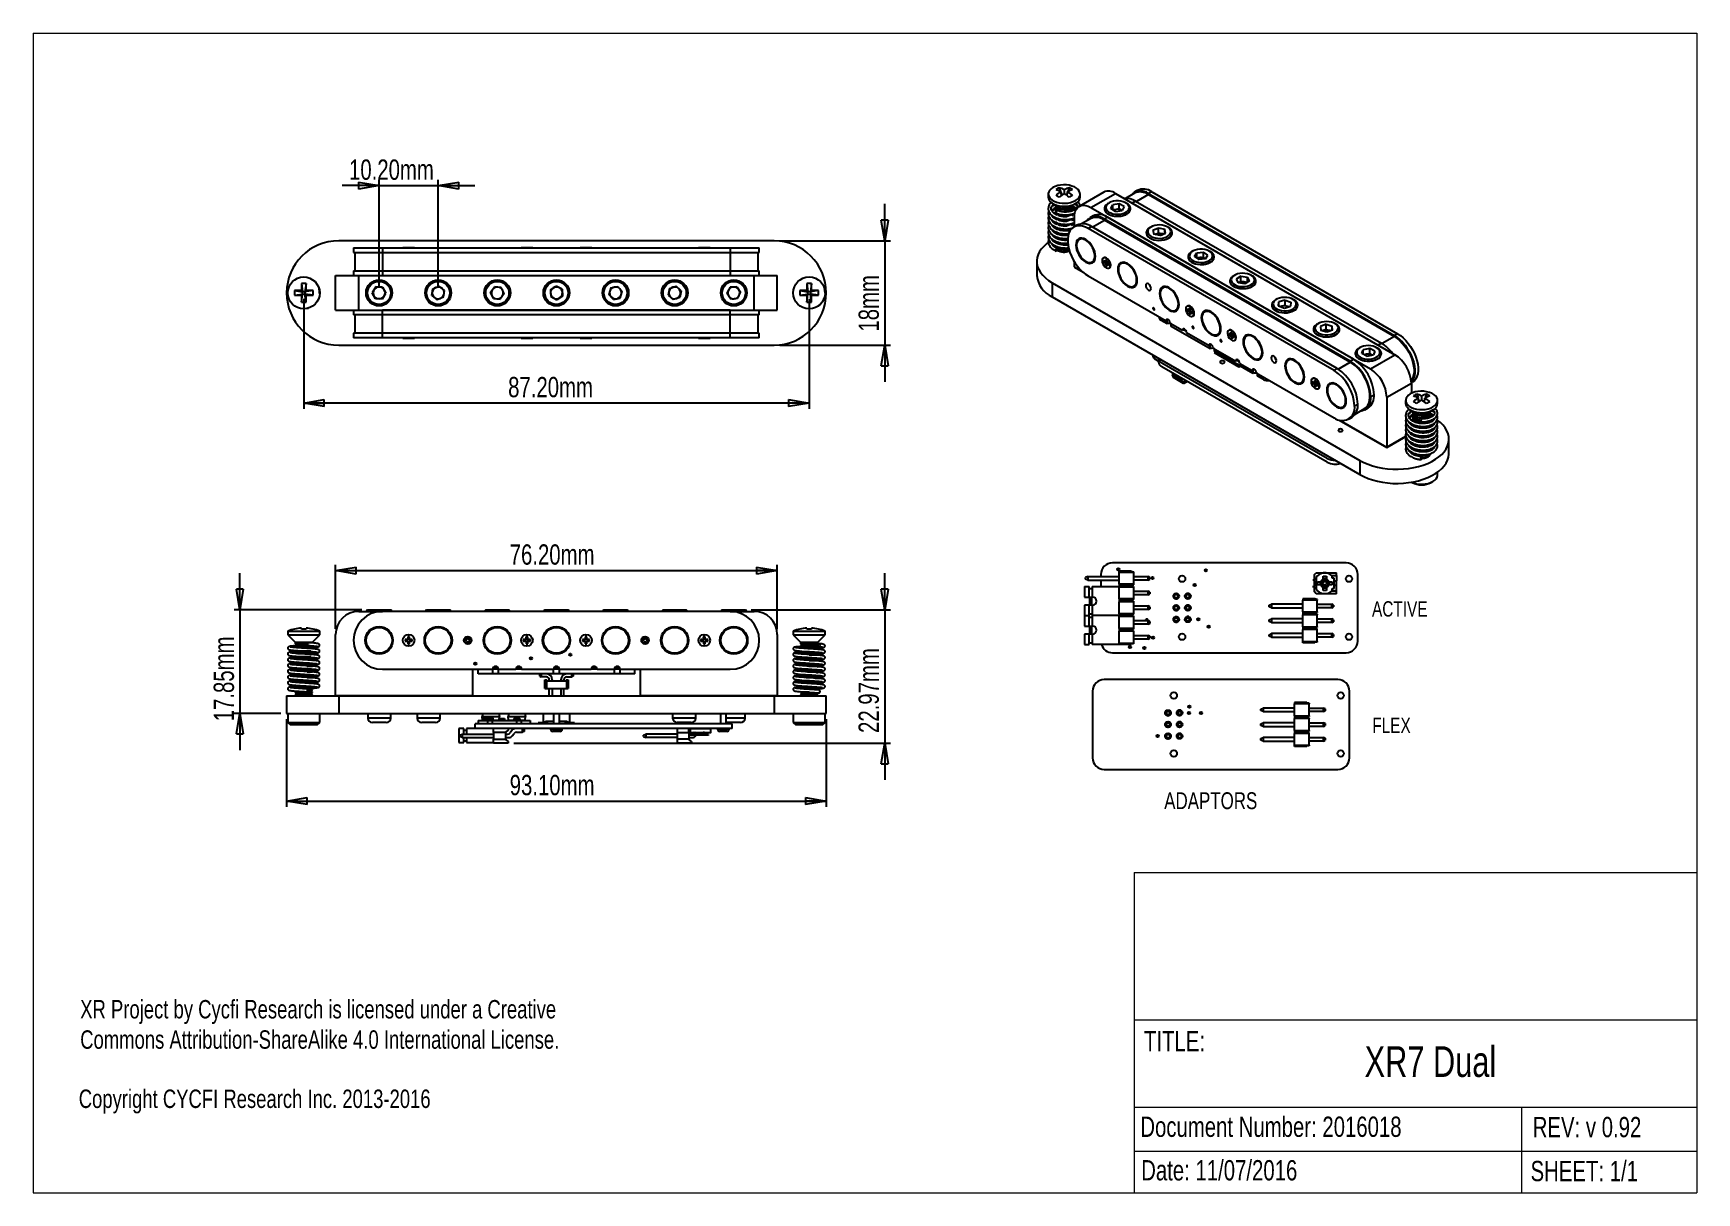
# Model space of a CAD drawing. Header units: millimetres. Extents: x 5 to 292, y 4 to 204.
import ezdxf

# ---------------------------------------------------------------- set-up
doc = ezdxf.new("R2010")
doc.units = ezdxf.units.MM
doc.layers.add('LAYER_1', color=179, linetype='Continuous')
doc.styles.add('SLDTEXTSTYLE0', font='TXT', dxfattribs={"width": 0.75})
doc.dimstyles.new('SLDDIMSTYLE0', dxfattribs={"dimtxt": 3.5, "dimasz": 3.556, "dimexe": 0, "dimexo": 0.0625, "dimgap": 0.875, "dimtad": 1, "dimrnd": 1e-09, "dimzin": 4, "dimdsep": 46, "dimtxsty": 'SLDTEXTSTYLE0', "dimblk1": 'CLOSED', "dimblk2": 'CLOSED', "dimsah": 1, "dimcen": 0.09, "dimadec": 0, "dimazin": 1, "dimtfac": 1, "dimtofl": 0, "dimtmove": 0, "dimatfit": 3, "dimldrblk": 'CLOSED', "dimfxl": 1, "dimfrac": 2, "dimtolj": 1, "dimtzin": 12, "dimarcsym": 0})
doc.dimstyles.new('SLDDIMSTYLE1', dxfattribs={"dimtxt": 3.5, "dimasz": 3.556, "dimexe": 0, "dimexo": 0.0625, "dimgap": 0.875, "dimtad": 1, "dimrnd": 1e-09, "dimzin": 12, "dimdsep": 46, "dimtxsty": 'SLDTEXTSTYLE0', "dimblk1": 'CLOSED', "dimblk2": 'CLOSED', "dimsah": 1, "dimcen": 0.09, "dimadec": 0, "dimazin": 3, "dimtfac": 1, "dimtmove": 0, "dimatfit": 0, "dimldrblk": 'CLOSED', "dimfxl": 1, "dimfrac": 2, "dimtolj": 1, "dimtzin": 12, "dimarcsym": 0})
doc.dimstyles.new('SLDDIMSTYLE2', dxfattribs={"dimtxt": 3.5, "dimasz": 3.556, "dimexe": 0, "dimexo": 0.0625, "dimgap": 0.875, "dimtad": 1, "dimrnd": 1e-09, "dimzin": 4, "dimdsep": 46, "dimtxsty": 'SLDTEXTSTYLE0', "dimblk1": 'CLOSED', "dimblk2": 'CLOSED', "dimsah": 1, "dimcen": 0.09, "dimadec": 0, "dimazin": 1, "dimtfac": 1, "dimtmove": 0, "dimatfit": 0, "dimldrblk": 'CLOSED', "dimfxl": 1, "dimfrac": 2, "dimtolj": 1, "dimtzin": 12, "dimarcsym": 0})

msp = doc.modelspace()

# ---------------------------------------------------------------- texts
at = {"layer": 'LAYER_1', "attachment_point": 1, "style": 'SLDTEXTSTYLE0'}
for s, insert, char_height in [('ACTIVE', (235.896, 106.512), 2.6458), ('FLEX', (235.939, 86.414), 2.6458), ('ADAPTORS', (200.045, 73.557), 2.9104), ('TITLE:', (196.554, 32.358), 3.5), ('XR7 Dual', (234.616, 29.75), 5.2917), ('Copyright CYCFI Research Inc. 2013-2016', (12.766, 22.275), 3.175), ('Document Number: 2016018', (195.922, 17.612), 3.5), ('REV: v 0.92', (263.626, 17.552), 3.5), ('Date: 11/07/2016', (196.07, 10.106), 3.5), ('SHEET: 1/1', (263.251, 9.971), 3.5)]:
    msp.add_mtext(s, dxfattribs=dict(at, insert=insert, char_height=char_height))

# ---------------------------------------------------------------- blocks, each defined once
blk = doc.blocks.new('SW_NOTE_0')
at = {"layer": 'LAYER_1', "color": 0, "char_height": 3.175, "attachment_point": 1, "style": 'SLDTEXTSTYLE0'}
for s, insert in [('XR Project by Cycfi Research is licensed under a Creative', (0, 4.09)), ('Commons Attribution-ShareAlike 4.0 International License.', (0, -1.14))]:
    blk.add_mtext(s, dxfattribs=dict(at, insert=insert))
blk = doc.blocks.new('_CLOSED')
at = {"color": 0, "linetype": 'ByBlock', "lineweight": -2}
for p, q in [((-1, 0.166667), (0, 0)), ((-1, 0.166667), (-1, -0.166667)), ((0, 0), (-1, -0.166667)), ((0, 0), (-1, 0))]:
    blk.add_line(p, q, dxfattribs=at)
blk = doc.blocks.new('_D')
at = {"layer": 'LAYER_1'}
for p, q in [((57.08, 101.77), (57.08, 112.8)), ((133.28, 101.77), (133.28, 112.8)), ((57.08, 111.8), (133.28, 111.8))]:
    blk.add_line(p, q, dxfattribs=at)
at = {"layer": 'LAYER_1', "xscale": 3.556, "yscale": 3.556, "rotation": 180}
blk.add_blockref('_CLOSED', (57.08, 111.8, 1.49), dxfattribs=at)
at = {"layer": 'LAYER_1', "xscale": 3.556, "yscale": 3.556}
blk.add_blockref('_CLOSED', (133.28, 111.8, 1.49), dxfattribs=at)
at = {"layer": 'LAYER_1', "insert": (87.12, 116.32), "char_height": 3.5, "attachment_point": 1, "style": 'SLDTEXTSTYLE0'}
blk.add_mtext('76.20mm', dxfattribs=at)
blk = doc.blocks.new('_D_1')
at = {"layer": 'LAYER_1'}
for p, q in [((48.63, 86.17), (48.63, 71.04)), ((141.73, 86.17), (141.73, 71.04)), ((48.63, 72.04), (141.73, 72.04))]:
    blk.add_line(p, q, dxfattribs=at)
at = {"layer": 'LAYER_1', "xscale": 3.556, "yscale": 3.556, "rotation": 180}
blk.add_blockref('_CLOSED', (48.63, 72.04, 1.49), dxfattribs=at)
at = {"layer": 'LAYER_1', "xscale": 3.556, "yscale": 3.556}
blk.add_blockref('_CLOSED', (141.73, 72.04, 1.49), dxfattribs=at)
at = {"layer": 'LAYER_1', "insert": (87.12, 76.55), "char_height": 3.5, "attachment_point": 1, "style": 'SLDTEXTSTYLE0'}
blk.add_mtext('93.10mm', dxfattribs=at)
blk = doc.blocks.new('_D_2')
at = {"layer": 'LAYER_1'}
for p, q in [((151.82, 105.02), (151.82, 111.37)), ((128.78, 105.02), (152.82, 105.02)), ((151.82, 105.02), (151.82, 82.04)), ((87.83, 82.04), (152.82, 82.04)), ((151.82, 82.04), (151.82, 75.69))]:
    blk.add_line(p, q, dxfattribs=at)
at = {"layer": 'LAYER_1', "xscale": 3.556, "yscale": 3.556}
for p, rotation in [((151.82, 105.02, 1.49), 270), ((151.82, 82.04, 1.49), 90)]:
    blk.add_blockref('_CLOSED', p, dxfattribs=dict(at, rotation=rotation))
at = {"layer": 'LAYER_1', "insert": (147.31, 83.79), "char_height": 3.5, "attachment_point": 1, "rotation": 90, "style": 'SLDTEXTSTYLE0'}
blk.add_mtext('22.97mm', dxfattribs=at)
blk = doc.blocks.new('_D_3')
at = {"layer": 'LAYER_1'}
for p, q in [((40.56, 105.02), (40.56, 111.37)), ((61.58, 105.02), (39.56, 105.02)), ((40.56, 105.02), (40.56, 87.17)), ((47.63, 87.17), (39.56, 87.17)), ((40.56, 87.17), (40.56, 80.82))]:
    blk.add_line(p, q, dxfattribs=at)
at = {"layer": 'LAYER_1', "xscale": 3.556, "yscale": 3.556}
for p, rotation in [((40.56, 105.02, 1.49), 270), ((40.56, 87.17, 1.49), 90)]:
    blk.add_blockref('_CLOSED', p, dxfattribs=dict(at, rotation=rotation))
at = {"layer": 'LAYER_1', "insert": (36.05, 85.8), "char_height": 3.5, "attachment_point": 1, "rotation": 90, "style": 'SLDTEXTSTYLE0'}
blk.add_mtext('17.85mm', dxfattribs=at)
blk = doc.blocks.new('_D_4')
at = {"layer": 'LAYER_1'}
for p, q in [((51.58, 158.69), (51.58, 139.69)), ((138.78, 158.69), (138.78, 139.69)), ((138.78, 140.69), (51.58, 140.69))]:
    blk.add_line(p, q, dxfattribs=at)
at = {"layer": 'LAYER_1', "xscale": 3.556, "yscale": 3.556, "rotation": 180}
blk.add_blockref('_CLOSED', (51.58, 140.69, 18.72), dxfattribs=at)
at = {"layer": 'LAYER_1', "xscale": 3.556, "yscale": 3.556}
blk.add_blockref('_CLOSED', (138.78, 140.69, 18.72), dxfattribs=at)
at = {"layer": 'LAYER_1', "insert": (86.85, 145.2), "char_height": 3.5, "attachment_point": 1, "style": 'SLDTEXTSTYLE0'}
blk.add_mtext('87.20mm', dxfattribs=at)
blk = doc.blocks.new('_D_5')
at = {"layer": 'LAYER_1'}
for p, q in [((64.58, 178.2), (58.23, 178.2)), ((64.58, 160.69), (64.58, 179.2)), ((64.58, 178.2), (74.78, 178.2)), ((74.78, 160.69), (74.78, 179.2)), ((74.78, 178.2), (81.13, 178.2))]:
    blk.add_line(p, q, dxfattribs=at)
at = {"layer": 'LAYER_1', "xscale": 3.556, "yscale": 3.556}
blk.add_blockref('_CLOSED', (64.58, 178.2, 18.72), dxfattribs=at)
at = {"layer": 'LAYER_1', "xscale": 3.556, "yscale": 3.556, "rotation": 180}
blk.add_blockref('_CLOSED', (74.78, 178.2, 18.72), dxfattribs=at)
at = {"layer": 'LAYER_1', "insert": (59.4, 182.71), "char_height": 3.5, "attachment_point": 1, "style": 'SLDTEXTSTYLE0'}
blk.add_mtext('10.20mm', dxfattribs=at)
blk = doc.blocks.new('_D_6')
at = {"layer": 'LAYER_1'}
for p, q in [((151.82, 168.69), (151.82, 175.04)), ((133.73, 168.69), (152.82, 168.69)), ((151.82, 168.69), (151.82, 150.69)), ((133.73, 150.69), (152.82, 150.69)), ((151.82, 150.69), (151.82, 144.34))]:
    blk.add_line(p, q, dxfattribs=at)
at = {"layer": 'LAYER_1', "xscale": 3.556, "yscale": 3.556}
for p, rotation in [((151.82, 168.69, 18.72), 270), ((151.82, 150.69, 18.72), 90)]:
    blk.add_blockref('_CLOSED', p, dxfattribs=dict(at, rotation=rotation))
at = {"layer": 'LAYER_1', "insert": (147.31, 153.02), "char_height": 3.5, "attachment_point": 1, "rotation": 90, "style": 'SLDTEXTSTYLE0'}
blk.add_mtext('18mm', dxfattribs=at)

# ---------------------------------------------------------------- dimensions: what is measured, and where the dimension line sits
at = {"layer": 'LAYER_1'}
for base, p1, p2, dimstyle, picture, middle in [((74.784, 178.203), (64.584, 159.691), (74.784, 159.691), 'SLDDIMSTYLE2', '_D_5', (69.59, 178.203)), ((51.584, 140.691), (138.784, 159.691), (51.584, 159.691), 'SLDDIMSTYLE0', '_D_4', (97.045, 140.691)), ((133.284, 111.805), (57.084, 100.766), (133.284, 100.766), 'SLDDIMSTYLE0', '_D', (97.316, 111.805)), ((141.734, 72.043), (48.634, 87.166), (141.734, 87.166), 'SLDDIMSTYLE0', '_D_1', (97.316, 72.043))]:
    dim = msp.add_linear_dim(base=base, p1=p1, p2=p2, dimstyle=dimstyle, dxfattribs=at)
    dim.commit()
    dim.dimension.update_dxf_attribs({"geometry": picture, "text_midpoint": middle, "dimtype": 160})
for base, p1, p2, picture, middle in [((151.823, 150.691), (132.734, 168.691), (132.734, 150.691), '_D_6', (151.823, 159.981)), ((40.565, 87.166), (62.584, 105.016), (48.634, 87.166), '_D_3', (40.565, 95.999)), ((151.823, 82.043), (127.784, 105.016), (86.831, 82.043), '_D_2', (151.823, 93.981))]:
    dim = msp.add_linear_dim(base=base, p1=p1, p2=p2, angle=90, dimstyle='SLDDIMSTYLE1', dxfattribs=at)
    dim.commit()
    dim.dimension.update_dxf_attribs({"geometry": picture, "text_midpoint": middle, "dimtype": 160})

# ---------------------------------------------------------------- linework, layer by layer
at = {"color": 7, "linetype": 'Continuous', "lineweight": 18}
for p, q in [((4.92, 204.48), (291.92, 204.48)), ((4.92, 204.48), (4.92, 4.48)), ((291.92, 204.48), (291.92, 4.48)), ((194.842, 59.73), (291.92, 59.73)), ((194.842, 59.73), (194.842, 4.48)), ((291.92, 34.257), (194.842, 34.257)), ((194.842, 19.24), (291.92, 19.24)), ((261.764, 11.63), (261.764, 19.24)), ((194.842, 11.63), (291.92, 11.63)), ((261.764, 4.48), (261.764, 11.63)), ((4.92, 4.48), (291.92, 4.48))]:
    msp.add_line(p, q, dxfattribs=at)
at = {"color": 7, "linetype": 'Continuous', "lineweight": 25}
for p, q in [((180.04, 176.747), (180.04, 176.218)), ((180.846, 175.095), (181.73, 174.585)), ((181.941, 177.843), (182.178, 177.175)), ((182.309, 176.495), (182.206, 177.161)), ((182.224, 177.044), (182.397, 176.558)), ((182.79, 177.498), (182.79, 176.823)), ((183.356, 177.044), (183.184, 176.558)), ((183.272, 176.495), (183.374, 177.161)), ((183.64, 177.843), (183.403, 177.175)), ((183.851, 174.585), (184.735, 175.095)), ((189.629, 177.07), (185.387, 174.62)), ((185.54, 176.218), (185.54, 176.747)), ((187.387, 174.422), (191.629, 176.871)), ((190.568, 175.239), (190.392, 175.136)), ((192.3, 175.079), (191.157, 174.909)), ((191.629, 176.871), (239.854, 149.032)), ((193.126, 174.592), (192.3, 175.079)), ((192.3, 174.181), (192.3, 175.079)), ((194.929, 176.889), (193.366, 175.986)), ((193.574, 175.136), (193.397, 175.239)), ((195.094, 175.524), (194.528, 175.198)), ((194.528, 175.198), (236.955, 150.706)), ((195.403, 177.373), (194.838, 177.046)), ((195.094, 175.524), (237.52, 151.032)), ((197.894, 177.141), (197.328, 176.814)), ((197.328, 176.814), (239.755, 152.322)), ((197.328, 176.651), (239.755, 152.159)), ((197.894, 177.141), (240.321, 152.649)), ((180.671, 173.016), (180.7, 173.058)), ((180.671, 172.199), (180.7, 172.241)), ((180.749, 173.02), (180.688, 172.972)), ((180.749, 172.203), (180.688, 172.155)), ((181.046, 172.601), (181.22, 172.735)), ((181.29, 174.628), (181.29, 174.547)), ((181.29, 174.226), (181.29, 174.144)), ((181.29, 173.824), (181.29, 173.742)), ((181.29, 173.421), (181.29, 173.339)), ((181.29, 172.616), (181.29, 172.535)), ((184.693, 174.117), (184.27, 174.31)), ((184.29, 174.547), (184.29, 174.628)), ((184.29, 174.144), (184.29, 174.226)), ((184.634, 173.328), (184.451, 173.411)), ((184.558, 172.546), (184.451, 172.594)), ((184.558, 171.133), (184.558, 172.789)), ((187.32, 172.496), (185.786, 171.611)), ((187.786, 172.996), (187.22, 172.67)), ((187.387, 174.422), (235.611, 146.583)), ((189.72, 172.422), (190.286, 172.749)), ((232.146, 147.93), (189.72, 172.422)), ((232.146, 147.767), (189.72, 172.259)), ((232.712, 148.256), (190.286, 172.749)), ((190.839, 174.253), (191.157, 174.909)), ((191.666, 173.766), (190.839, 174.253)), ((191.157, 174.066), (191.157, 174.909)), ((191.728, 174.096), (191.231, 174.022)), ((191.666, 173.766), (192.809, 173.935)), ((192.3, 174.181), (191.728, 174.096)), ((192.713, 173.937), (192.3, 174.181)), ((192.734, 173.924), (192.713, 173.937)), ((192.735, 173.924), (192.713, 173.937)), ((193.126, 174.592), (192.809, 173.935)), ((180.671, 171.382), (180.7, 171.425)), ((180.671, 170.566), (180.7, 170.608)), ((180.671, 169.749), (180.7, 169.792)), ((180.749, 171.387), (180.688, 171.339)), ((180.749, 170.57), (180.688, 170.522)), ((180.749, 169.754), (180.688, 169.705)), ((181.046, 171.785), (181.22, 171.919)), ((181.046, 170.968), (181.22, 171.102)), ((181.046, 170.152), (181.22, 170.286)), ((181.046, 169.335), (181.22, 169.469)), ((181.309, 170.89), (181.242, 170.855)), ((181.307, 170.072), (181.242, 170.038)), ((181.29, 171.811), (181.29, 171.73)), ((181.29, 171.007), (181.29, 170.925)), ((181.29, 170.202), (181.29, 170.12)), ((181.29, 169.397), (181.29, 169.315)), ((184.986, 171.38), (184.42, 171.053)), ((184.558, 171.729), (184.451, 171.778)), ((186.92, 170.806), (187.486, 171.132)), ((229.346, 146.313), (186.92, 170.806)), ((229.912, 146.64), (187.486, 171.132)), ((197.781, 171.075), (197.604, 170.973)), ((198.107, 170.522), (199.047, 170.935)), ((198.107, 170.522), (198.255, 169.846)), ((199.344, 169.582), (198.255, 169.846)), ((198.485, 169.79), (198.577, 169.83)), ((198.577, 169.83), (198.492, 169.789)), ((198.577, 169.83), (199.047, 170.037)), ((199.047, 170.935), (200.135, 170.671)), ((199.047, 170.037), (199.047, 170.935)), ((199.047, 170.037), (199.591, 169.905)), ((199.344, 169.582), (200.284, 169.995)), ((199.591, 169.905), (199.905, 169.829)), ((200.284, 169.995), (200.135, 170.671)), ((200.135, 169.93), (200.135, 170.671)), ((200.787, 170.973), (200.61, 171.075)), ((132.734, 168.691), (57.634, 168.691)), ((60.184, 167.451), (60.184, 166.651)), ((60.184, 167.451), (65.184, 167.451)), ((60.184, 166.651), (65.184, 166.651)), ((60.384, 166.651), (60.384, 163.491)), ((65.184, 167.451), (65.184, 166.651)), ((65.184, 167.451), (125.184, 167.451)), ((65.184, 166.651), (125.184, 166.651)), ((65.184, 166.651), (65.184, 163.491)), ((68.684, 167.551), (68.684, 167.451)), ((68.684, 167.551), (70.684, 167.551)), ((70.684, 167.451), (70.684, 167.551)), ((89.084, 167.551), (89.084, 167.451)), ((89.084, 167.551), (91.084, 167.551)), ((91.084, 167.451), (91.084, 167.551)), ((99.284, 167.551), (99.284, 167.451)), ((99.284, 167.551), (101.284, 167.551)), ((101.284, 167.451), (101.284, 167.551)), ((119.684, 167.551), (119.684, 167.451)), ((119.684, 167.551), (121.684, 167.551)), ((121.684, 167.451), (121.684, 167.551)), ((125.184, 167.451), (125.184, 166.651)), ((125.184, 167.451), (130.184, 167.451)), ((125.184, 166.651), (130.184, 166.651)), ((125.184, 166.651), (125.184, 163.491)), ((129.984, 163.491), (129.984, 166.651)), ((130.184, 166.651), (130.184, 167.451)), ((180.671, 168.933), (180.7, 168.975)), ((180.826, 168.876), (180.732, 168.823)), ((181.29, 168.592), (181.29, 168.51)), ((181.29, 167.787), (181.29, 167.705)), ((181.293, 167.654), (181.29, 167.603)), ((181.313, 167.535), (181.302, 167.494)), ((181.61, 167.171), (181.73, 167.093)), ((181.623, 167.243), (181.73, 167.175)), ((204.993, 166.911), (204.817, 166.809)), ((205.244, 165.982), (205.656, 166.62)), ((205.656, 166.62), (206.82, 166.734)), ((205.656, 165.722), (205.656, 166.62)), ((207.572, 166.208), (206.82, 166.734)), ((206.82, 165.835), (206.82, 166.734)), ((207.999, 166.809), (207.822, 166.911)), ((178.068, 165.134), (178.068, 162.684)), ((184.558, 164.215), (184.558, 165.048)), ((184.558, 164.215), (185.796, 163.5)), ((184.558, 164.215), (184.558, 164.134)), ((184.558, 164.134), (186.035, 163.281)), ((187.76, 164.949), (187.697, 164.92)), ((189.602, 165.752), (189.531, 165.711)), ((189.925, 165.029), (189.589, 165.223)), ((189.589, 165.223), (189.589, 164.978)), ((189.782, 165.089), (189.589, 164.978)), ((189.589, 164.978), (189.925, 164.784)), ((189.782, 165.111), (189.782, 165.089)), ((189.782, 165.089), (190.118, 164.895)), ((190.137, 165.294), (189.925, 165.417)), ((189.925, 165.417), (189.925, 165.029)), ((190.118, 165.021), (189.925, 165.029)), ((190.118, 164.895), (189.925, 164.784)), ((189.925, 164.784), (189.925, 164.396)), ((190.118, 164.507), (189.925, 164.396)), ((189.925, 164.396), (190.137, 164.274)), ((190.118, 165.305), (190.118, 165.021)), ((190.118, 164.895), (190.118, 164.507)), ((190.118, 164.507), (190.137, 164.496)), ((190.137, 164.906), (190.137, 165.294)), ((190.473, 164.712), (190.137, 164.906)), ((190.227, 164.832), (190.137, 164.661)), ((190.137, 164.274), (190.137, 164.661)), ((190.137, 164.661), (190.473, 164.468)), ((190.227, 164.832), (190.473, 164.69)), ((190.473, 164.468), (190.473, 164.712)), ((190.531, 163.979), (190.602, 164.02)), ((205.244, 165.982), (205.996, 165.456)), ((205.643, 165.703), (205.656, 165.722)), ((205.656, 165.722), (206.238, 165.779)), ((207.16, 165.57), (205.996, 165.456)), ((206.238, 165.779), (206.82, 165.835)), ((207.173, 165.589), (206.82, 165.835)), ((207.16, 165.57), (207.572, 166.208)), ((51.186, 161.29), (51.377, 159.898)), ((51.982, 161.29), (51.792, 159.898)), ((57.084, 156.691), (57.084, 162.691)), ((57.084, 162.691), (61.084, 162.691)), ((60.184, 163.491), (60.184, 162.691)), ((60.184, 163.491), (65.184, 163.491)), ((61.084, 156.691), (61.084, 162.691)), ((61.084, 162.691), (129.284, 162.691)), ((65.184, 163.491), (65.184, 162.691)), ((65.184, 163.491), (125.184, 163.491)), ((65.184, 162.691), (125.184, 162.691)), ((73.851, 160.414), (74.944, 160.861)), ((75.877, 160.138), (74.944, 160.861)), ((83.809, 159.803), (84.493, 160.765)), ((85.668, 160.653), (84.493, 160.765)), ((94.134, 160.231), (95.127, 160.87)), ((96.177, 160.33), (95.127, 160.87)), ((104.591, 160.566), (105.745, 160.815)), ((105.745, 160.815), (106.538, 159.94)), ((114.708, 160.482), (115.831, 160.846)), ((116.707, 160.054), (115.831, 160.846)), ((126.317, 160.745), (125.138, 160.679)), ((125.184, 163.491), (125.184, 162.691)), ((125.184, 163.491), (130.184, 163.491)), ((126.317, 160.745), (126.963, 159.756)), ((129.284, 156.691), (129.284, 162.691)), ((129.284, 162.691), (133.284, 162.691)), ((130.184, 162.691), (130.184, 163.491)), ((133.284, 156.691), (133.284, 162.691)), ((138.386, 161.29), (138.577, 159.898)), ((139.182, 161.29), (138.992, 159.898)), ((180.704, 161.46), (233.808, 130.804)), ((180.704, 161.46), (180.704, 159.01)), ((186.92, 162.64), (200.355, 154.884)), ((212.206, 162.748), (212.029, 162.645)), ((213.26, 162.58), (212.466, 162.076)), ((212.466, 162.076), (212.827, 161.427)), ((213.981, 161.282), (212.827, 161.427)), ((212.863, 161.43), (212.853, 161.423)), ((213.26, 161.682), (212.863, 161.43)), ((213.26, 162.58), (214.414, 162.436)), ((213.26, 161.682), (213.26, 162.58)), ((213.26, 161.682), (213.837, 161.61)), ((213.837, 161.61), (214.388, 161.541)), ((214.774, 161.787), (213.981, 161.282)), ((214.774, 161.787), (214.414, 162.436)), ((214.414, 161.558), (214.414, 162.436)), ((215.211, 162.645), (215.035, 162.748)), ((49.985, 160.089), (51.377, 159.898)), ((49.985, 159.293), (51.377, 159.483)), ((51.171, 160.104), (51.377, 159.898)), ((51.377, 159.483), (51.171, 159.278)), ((51.186, 158.092), (51.377, 159.483)), ((51.377, 159.483), (51.377, 159.898)), ((51.792, 159.898), (51.377, 159.898)), ((51.377, 159.483), (51.792, 159.483)), ((51.792, 159.898), (51.997, 160.104)), ((53.183, 160.089), (51.792, 159.898)), ((51.792, 159.898), (51.792, 159.483)), ((51.997, 159.278), (51.792, 159.483)), ((53.183, 159.293), (51.792, 159.483)), ((51.982, 158.092), (51.792, 159.483)), ((64.004, 160.719), (63.403, 159.703)), ((63.983, 158.675), (63.403, 159.703)), ((65.164, 158.662), (63.983, 158.675)), ((65.185, 160.707), (64.004, 160.719)), ((65.164, 158.662), (65.765, 159.679)), ((65.185, 160.707), (65.765, 159.679)), ((73.691, 159.244), (73.851, 160.414)), ((73.691, 159.244), (74.624, 158.521)), ((75.717, 158.968), (74.624, 158.521)), ((75.717, 158.968), (75.877, 160.138)), ((84.3, 158.729), (83.809, 159.803)), ((84.3, 158.729), (85.475, 158.617)), ((86.159, 159.579), (85.475, 158.617)), ((86.159, 159.579), (85.668, 160.653)), ((94.134, 160.231), (94.191, 159.052)), ((94.191, 159.052), (95.241, 158.512)), ((96.234, 159.151), (95.241, 158.512)), ((96.177, 160.33), (96.234, 159.151)), ((104.591, 160.566), (104.23, 159.442)), ((105.023, 158.567), (104.23, 159.442)), ((105.023, 158.567), (106.177, 158.816)), ((106.177, 158.816), (106.538, 159.94)), ((114.708, 160.482), (114.461, 159.328)), ((114.461, 159.328), (115.337, 158.536)), ((116.46, 158.9), (115.337, 158.536)), ((116.707, 160.054), (116.46, 158.9)), ((125.138, 160.679), (124.605, 159.625)), ((125.251, 158.637), (124.605, 159.625)), ((126.43, 158.703), (125.251, 158.637)), ((126.43, 158.703), (126.963, 159.756)), ((137.185, 160.089), (138.577, 159.898)), ((137.185, 159.293), (138.577, 159.483)), ((138.371, 160.104), (138.577, 159.898)), ((138.577, 159.483), (138.371, 159.278)), ((138.386, 158.092), (138.577, 159.483)), ((138.577, 159.483), (138.577, 159.898)), ((138.992, 159.898), (138.577, 159.898)), ((138.577, 159.483), (138.992, 159.483)), ((138.992, 159.898), (139.197, 160.104)), ((140.383, 160.089), (138.992, 159.898)), ((138.992, 159.898), (138.992, 159.483)), ((139.182, 158.092), (138.992, 159.483)), ((139.197, 159.278), (138.992, 159.483)), ((140.383, 159.293), (138.992, 159.483)), ((180.704, 159.01), (233.808, 128.354)), ((219.418, 158.584), (219.241, 158.482)), ((219.782, 157.456), (219.841, 158.137)), ((220.891, 158.448), (219.841, 158.137)), ((219.841, 157.435), (219.841, 158.137)), ((220.891, 158.448), (221.883, 158.079)), ((220.891, 157.55), (220.891, 158.448)), ((221.883, 158.079), (221.825, 157.398)), ((222.424, 158.482), (222.247, 158.584)), ((52.237, 157.023), (52.344, 157.061)), ((57.084, 156.691), (61.084, 156.691)), ((60.184, 156.691), (60.184, 155.891)), ((65.184, 155.891), (60.184, 155.891)), ((60.384, 155.891), (60.384, 152.731)), ((61.084, 156.691), (129.284, 156.691)), ((65.184, 155.891), (65.184, 156.691)), ((125.184, 156.691), (65.184, 156.691)), ((125.184, 155.891), (65.184, 155.891)), ((65.184, 152.731), (65.184, 155.891)), ((125.184, 155.891), (125.184, 156.691)), ((130.184, 155.891), (125.184, 155.891)), ((125.184, 152.731), (125.184, 155.891)), ((129.284, 156.691), (133.284, 156.691)), ((129.984, 152.731), (129.984, 155.891)), ((130.184, 155.891), (130.184, 156.691)), ((140.445, 157.512), (140.657, 157.673)), ((140.655, 157.675), (140.657, 157.673)), ((199.201, 155.551), (199.201, 155.364)), ((200.355, 154.884), (200.709, 155.088)), ((200.55, 154.345), (200.55, 154.997)), ((204.027, 157.425), (203.956, 157.384)), ((204.348, 156.7), (204.012, 156.885)), ((204.012, 156.885), (204.017, 156.637)), ((204.208, 156.751), (204.017, 156.637)), ((204.017, 156.637), (204.353, 156.452)), ((204.208, 156.777), (204.208, 156.751)), ((204.208, 156.751), (204.544, 156.566)), ((204.552, 156.975), (204.34, 157.092)), ((204.34, 157.092), (204.348, 156.7)), ((204.542, 156.693), (204.348, 156.7)), ((204.544, 156.566), (204.353, 156.452)), ((204.353, 156.452), (204.36, 156.06)), ((204.552, 156.173), (204.36, 156.06)), ((204.36, 156.06), (204.572, 155.943)), ((204.536, 156.984), (204.542, 156.693)), ((204.544, 156.566), (204.552, 156.173)), ((204.56, 156.583), (204.552, 156.975)), ((204.552, 156.173), (204.568, 156.165)), ((204.896, 156.398), (204.56, 156.583)), ((204.653, 156.506), (204.565, 156.336)), ((204.572, 155.943), (204.565, 156.336)), ((204.565, 156.336), (204.9, 156.151)), ((204.653, 156.506), (204.896, 156.372)), ((204.9, 156.151), (204.896, 156.398)), ((204.956, 155.652), (205.027, 155.693)), ((219.782, 157.456), (220.775, 157.087)), ((220.366, 157.394), (220.133, 157.326)), ((220.891, 157.55), (220.366, 157.394)), ((220.775, 157.087), (221.825, 157.398)), ((220.891, 157.55), (221.387, 157.365)), ((221.387, 157.365), (221.532, 157.311)), ((60.184, 152.731), (60.184, 151.931)), ((65.184, 152.731), (60.184, 152.731)), ((65.184, 151.931), (65.184, 152.731)), ((125.184, 152.731), (65.184, 152.731)), ((125.184, 151.931), (125.184, 152.731)), ((130.184, 152.731), (125.184, 152.731)), ((130.184, 151.931), (130.184, 152.731)), ((200.55, 154.345), (199.494, 154.955)), ((201.062, 154.476), (203.183, 153.251)), ((201.271, 153.929), (201.271, 154.355)), ((207.975, 150.059), (201.271, 153.929)), ((203.183, 153.251), (203.537, 153.456)), ((203.831, 153.105), (203.38, 153.365)), ((203.89, 152.843), (207.78, 150.598)), ((211.239, 153.261), (211.169, 153.22)), ((211.56, 152.536), (211.224, 152.721)), ((211.224, 152.721), (211.229, 152.474)), ((211.421, 152.587), (211.229, 152.474)), ((211.229, 152.474), (211.565, 152.289)), ((211.42, 152.613), (211.421, 152.587)), ((211.421, 152.587), (211.757, 152.402)), ((211.764, 152.812), (211.552, 152.929)), ((211.552, 152.929), (211.56, 152.536)), ((211.754, 152.53), (211.56, 152.536)), ((211.757, 152.402), (211.565, 152.289)), ((211.565, 152.289), (211.573, 151.896)), ((211.748, 152.821), (211.754, 152.53)), ((211.757, 152.402), (211.764, 152.01)), ((211.772, 152.42), (211.764, 152.812)), ((212.108, 152.235), (211.772, 152.42)), ((211.866, 152.342), (211.777, 152.172)), ((211.785, 151.78), (211.777, 152.172)), ((211.777, 152.172), (212.113, 151.987)), ((211.866, 152.342), (212.109, 152.208)), ((212.113, 151.987), (212.108, 152.235)), ((226.631, 154.42), (226.454, 154.318)), ((227.985, 154.285), (226.994, 153.914)), ((226.994, 153.914), (227.054, 153.233)), ((228.105, 152.923), (227.054, 153.233)), ((227.49, 153.201), (227.346, 153.147)), ((227.985, 153.386), (227.49, 153.201)), ((227.985, 154.285), (229.036, 153.974)), ((227.985, 153.386), (227.985, 154.285)), ((227.985, 153.386), (228.511, 153.231)), ((229.096, 153.294), (228.105, 152.923)), ((228.511, 153.231), (228.745, 153.162)), ((229.096, 153.294), (229.036, 153.974)), ((229.036, 153.271), (229.036, 153.974)), ((229.636, 154.318), (229.46, 154.42)), ((240.321, 152.649), (239.755, 152.322)), ((57.634, 150.691), (132.734, 150.691)), ((65.184, 151.931), (60.184, 151.931)), ((125.184, 151.931), (65.184, 151.931)), ((68.684, 151.931), (68.684, 151.831)), ((69.684, 151.831), (68.684, 151.831)), ((70.684, 151.831), (69.684, 151.831)), ((70.684, 151.831), (70.684, 151.931)), ((89.084, 151.931), (89.084, 151.831)), ((90.061, 151.831), (89.084, 151.831)), ((91.084, 151.831), (90.061, 151.831)), ((91.084, 151.831), (91.084, 151.931)), ((99.284, 151.931), (99.284, 151.831)), ((100.261, 151.831), (99.284, 151.831)), ((101.284, 151.831), (100.261, 151.831)), ((101.284, 151.831), (101.284, 151.931)), ((119.684, 151.931), (119.684, 151.831)), ((120.661, 151.831), (119.684, 151.831)), ((121.684, 151.831), (120.661, 151.831)), ((121.684, 151.831), (121.684, 151.931)), ((130.184, 151.931), (125.184, 151.931)), ((207.78, 150.598), (208.133, 150.802)), ((207.975, 150.059), (207.975, 150.711)), ((208.487, 150.19), (212.376, 147.945)), ((208.896, 149.528), (208.67, 149.397)), ((208.67, 149.397), (212.913, 146.948)), ((208.696, 149.643), (208.696, 150.069)), ((215.399, 145.773), (208.696, 149.643)), ((211.764, 152.01), (211.573, 151.896)), ((211.573, 151.896), (211.785, 151.78)), ((211.764, 152.01), (211.78, 152.001)), ((212.169, 151.488), (212.239, 151.529)), ((233.843, 150.256), (233.666, 150.154)), ((234.136, 149.228), (234.378, 149.895)), ((235.5, 150.107), (234.378, 149.895)), ((234.378, 149.103), (234.378, 149.895)), ((236.379, 149.653), (235.5, 150.107)), ((235.5, 149.209), (235.5, 150.107)), ((236.379, 149.653), (236.138, 148.986)), ((236.849, 150.154), (236.672, 150.256)), ((237.52, 151.032), (236.955, 150.706)), ((198.156, 148.752), (198.156, 148.936)), ((198.312, 148.368), (198.156, 148.752)), ((198.312, 148.846), (198.312, 148.368)), ((198.312, 148.368), (199.069, 147.931)), ((199.069, 148.409), (199.069, 147.766)), ((228.151, 131.152), (199.655, 147.603)), ((228.151, 130.499), (199.655, 146.949)), ((209.789, 149.012), (209.718, 148.971)), ((212.9, 147.134), (209.718, 148.971)), ((209.718, 148.971), (209.718, 148.793)), ((212.376, 147.945), (212.729, 148.149)), ((213.023, 147.798), (212.572, 148.058)), ((212.971, 147.175), (212.9, 147.134)), ((212.9, 147.134), (212.9, 146.956)), ((212.913, 146.948), (213.138, 147.078)), ((213.083, 147.537), (215.204, 146.312)), ((215.204, 146.312), (215.558, 146.516)), ((215.399, 145.773), (215.399, 146.425)), ((229.346, 146.313), (229.912, 146.64)), ((232.146, 147.93), (232.712, 148.256)), ((235.016, 148.773), (234.136, 149.228)), ((234.939, 149.103), (234.528, 149.025)), ((235.5, 149.209), (234.939, 149.103)), ((235.016, 148.773), (236.138, 148.986)), ((235.94, 148.982), (235.5, 149.209)), ((235.611, 146.583), (239.854, 149.032)), ((235.985, 148.957), (235.94, 148.982)), ((235.987, 148.957), (235.94, 148.982)), ((201.455, 145.91), (201.455, 145.582)), ((201.455, 145.582), (202.94, 144.725)), ((201.632, 145.113), (201.455, 145.582)), ((203.399, 144.092), (201.632, 145.113)), ((202.94, 144.725), (202.94, 145.053)), ((202.94, 144.725), (202.978, 144.624)), ((203.33, 144.828), (202.978, 144.624)), ((202.978, 144.624), (203.324, 144.293)), ((203.79, 144.562), (203.324, 144.293)), ((203.324, 144.293), (203.399, 144.092)), ((203.399, 144.092), (204.002, 144.44)), ((215.911, 145.904), (229.346, 138.148)), ((216.12, 145.357), (216.12, 145.783)), ((217.174, 144.749), (216.12, 145.357)), ((225.664, 144.934), (225.594, 144.893)), ((225.985, 144.209), (225.649, 144.394)), ((225.649, 144.394), (225.654, 144.146)), ((225.846, 144.26), (225.654, 144.146)), ((225.654, 144.146), (225.99, 143.961)), ((225.845, 144.286), (225.846, 144.26)), ((225.846, 144.26), (226.182, 144.075)), ((226.189, 144.484), (225.977, 144.601)), ((225.977, 144.601), (225.985, 144.209)), ((226.179, 144.202), (225.985, 144.209)), ((226.182, 144.075), (225.99, 143.961)), ((225.99, 143.961), (225.998, 143.569)), ((226.189, 143.682), (225.998, 143.569)), ((225.998, 143.569), (226.21, 143.452)), ((226.173, 144.493), (226.179, 144.202)), ((226.182, 144.075), (226.189, 143.682)), ((226.197, 144.092), (226.189, 144.484)), ((226.189, 143.682), (226.205, 143.674)), ((226.533, 143.907), (226.197, 144.092)), ((226.291, 144.015), (226.202, 143.844)), ((226.21, 143.452), (226.202, 143.844)), ((226.202, 143.844), (226.538, 143.66)), ((226.291, 144.015), (226.534, 143.881)), ((226.538, 143.66), (226.533, 143.907)), ((238.44, 141.684), (242.682, 144.133)), ((242.682, 144.156), (242.82, 144.236)), ((242.682, 144.133), (242.682, 142.367)), ((226.594, 143.161), (226.664, 143.201)), ((235.682, 141.806), (236.248, 142.133)), ((238.44, 141.684), (238.44, 133.11)), ((241.7, 141.151), (241.7, 140.622)), ((243.601, 142.248), (243.838, 141.58)), ((243.969, 140.899), (243.866, 141.565)), ((243.884, 141.448), (244.056, 140.962)), ((244.45, 141.902), (244.45, 141.228)), ((245.016, 141.448), (244.844, 140.962)), ((244.931, 140.899), (245.034, 141.565)), ((245.299, 142.248), (245.063, 141.58)), ((247.2, 140.622), (247.2, 141.151)), ((230.231, 137.767), (238.44, 133.028)), ((231.846, 137.9), (232.412, 138.227)), ((232.882, 140.19), (233.448, 140.516)), ((233.012, 138.804), (234.546, 139.69)), ((234.646, 139.517), (235.212, 139.843)), ((242.505, 139.5), (243.389, 138.99)), ((242.682, 139.365), (242.682, 139.157)), ((242.682, 138.548), (242.682, 138.34)), ((242.95, 139.033), (242.95, 138.951)), ((242.95, 138.631), (242.95, 138.549)), ((242.95, 138.228), (242.95, 138.147)), ((242.95, 137.826), (242.95, 137.744)), ((245.511, 138.99), (246.395, 139.5)), ((245.95, 138.951), (245.95, 139.033)), ((245.95, 138.549), (245.95, 138.631)), ((246.366, 137.86), (246.499, 137.745)), ((230.47, 137.711), (238.44, 133.11)), ((238.44, 133.11), (241.733, 135.011)), ((238.44, 133.028), (241.748, 134.938)), ((242.317, 137.326), (242.355, 137.38)), ((242.317, 136.509), (242.355, 136.563)), ((242.317, 135.693), (242.356, 135.748)), ((242.317, 134.876), (242.355, 134.93)), ((242.417, 137.325), (242.354, 137.274)), ((242.417, 136.509), (242.354, 136.457)), ((242.431, 135.704), (242.354, 135.641)), ((242.682, 136.915), (242.861, 137.052)), ((242.682, 136.098), (242.861, 136.236)), ((242.695, 135.292), (242.861, 135.419)), ((242.962, 137.667), (242.866, 137.617)), ((242.96, 136.849), (242.866, 136.801)), ((242.962, 136.033), (242.866, 135.984)), ((242.967, 135.219), (242.866, 135.168)), ((242.95, 137.021), (242.95, 136.939)), ((242.95, 136.216), (242.95, 136.134)), ((242.95, 135.411), (242.95, 135.329)), ((242.976, 135.169), (242.958, 135.099)), ((242.976, 135.974), (242.96, 135.915)), ((242.976, 136.779), (242.963, 136.73)), ((242.976, 137.584), (242.965, 137.546)), ((243.299, 136.868), (243.389, 136.811)), ((245.95, 135.732), (245.95, 135.814)), ((245.95, 134.927), (245.95, 135.009)), ((246.366, 137.044), (246.499, 136.929)), ((246.366, 136.227), (246.499, 136.112)), ((246.366, 135.41), (246.499, 135.296)), ((238.44, 133.11), (238.44, 133.028)), ((242.317, 134.06), (242.355, 134.114)), ((242.317, 133.243), (242.355, 133.297)), ((242.417, 134.876), (242.354, 134.824)), ((242.417, 134.059), (242.354, 134.008)), ((242.695, 134.475), (242.861, 134.603)), ((242.695, 133.659), (242.861, 133.786)), ((242.95, 133.801), (242.95, 133.72)), ((242.976, 133.559), (242.95, 133.399)), ((242.95, 132.997), (242.95, 132.915)), ((242.976, 132.754), (242.95, 132.594)), ((242.95, 132.192), (242.95, 132.11)), ((242.976, 134.364), (242.956, 134.283)), ((245.95, 134.122), (245.95, 134.204)), ((245.95, 133.317), (245.95, 133.399)), ((245.95, 132.512), (245.95, 132.594)), ((246.366, 134.594), (246.499, 134.479)), ((246.366, 133.777), (246.499, 133.663)), ((249.172, 132.028), (249.172, 134.478)), ((233.808, 130.804), (233.808, 128.354)), ((242.976, 131.95), (242.962, 131.899)), ((242.722, 127.045), (242.823, 126.987)), ((246.077, 126.987), (246.395, 127.17)), ((247.2, 128.293), (247.2, 128.782)), ((231.424, 113.131), (191.124, 113.131)), ((186.871, 110.778), (186.471, 110.598)), ((186.471, 110.328), (186.471, 110.598)), ((186.871, 110.148), (186.471, 110.328)), ((186.871, 110.778), (186.871, 110.148)), ((186.871, 110.778), (192.271, 110.778)), ((186.871, 110.148), (192.271, 110.148)), ((189.124, 111.131), (189.124, 110.778)), ((189.124, 110.148), (189.124, 109.033)), ((192.271, 111.733), (194.371, 111.733)), ((192.271, 111.483), (192.271, 111.733)), ((194.771, 111.483), (192.271, 111.483)), ((192.271, 109.443), (192.271, 111.483)), ((194.771, 109.443), (192.271, 109.443)), ((192.271, 109.443), (192.271, 109.193)), ((194.371, 109.193), (192.271, 109.193)), ((192.271, 109.193), (192.271, 109.033)), ((194.371, 111.733), (194.371, 111.679)), ((194.371, 111.679), (194.771, 111.59)), ((194.771, 109.335), (194.371, 109.246)), ((194.371, 109.193), (194.371, 109.246)), ((194.371, 109.139), (194.371, 109.193)), ((194.771, 109.05), (194.371, 109.139)), ((194.771, 111.59), (194.771, 111.483)), ((194.771, 111.483), (194.771, 109.443)), ((194.771, 110.778), (194.87, 110.778)), ((194.771, 110.148), (194.87, 110.148)), ((194.771, 109.443), (194.771, 109.335)), ((194.87, 110.778), (195.511, 110.778)), ((195.511, 110.148), (194.87, 110.148)), ((195.511, 110.778), (195.821, 110.778)), ((195.821, 110.148), (195.511, 110.148)), ((195.821, 110.778), (196.221, 110.778)), ((196.221, 110.148), (195.821, 110.148)), ((196.221, 110.778), (197.271, 110.778)), ((197.271, 110.148), (196.221, 110.148)), ((197.271, 110.148), (197.271, 110.778)), ((197.571, 110.628), (197.271, 110.778)), ((197.271, 110.148), (197.571, 110.298)), ((197.571, 110.628), (197.571, 110.298)), ((225.804, 110.336), (225.804, 110.031)), ((225.804, 110.336), (226.239, 110.336)), ((225.804, 110.031), (226.054, 110.031)), ((225.804, 108.876), (225.804, 109.181)), ((226.054, 109.181), (225.804, 109.181)), ((225.954, 111.106), (226.254, 111.406)), ((225.954, 110.356), (225.954, 111.106)), ((225.954, 110.356), (226.239, 110.356)), ((225.954, 110.026), (226.054, 110.026)), ((225.954, 109.186), (225.954, 110.026)), ((226.054, 109.186), (225.954, 109.186)), ((226.054, 110.031), (226.054, 110.026)), ((226.054, 110.026), (226.054, 109.186)), ((226.054, 109.186), (226.054, 109.181)), ((226.239, 110.578), (226.239, 109.958)), ((226.239, 109.254), (226.239, 108.634)), ((226.254, 111.406), (229.704, 111.406)), ((226.504, 109.331), (226.504, 109.881)), ((226.504, 109.881), (226.949, 109.881)), ((226.949, 109.331), (226.504, 109.331)), ((227.479, 110.856), (228.029, 110.856)), ((227.479, 110.41), (227.479, 110.856)), ((228.029, 110.856), (228.029, 110.41)), ((228.558, 109.881), (229.004, 109.881)), ((229.004, 109.331), (228.558, 109.331)), ((228.944, 110.956), (229.728, 110.956)), ((229.004, 110.501), (229.004, 110.901)), ((229.354, 110.501), (229.004, 110.501)), ((229.004, 109.881), (229.004, 109.331)), ((229.354, 108.711), (229.354, 110.501)), ((229.354, 110.006), (229.728, 110.006)), ((229.728, 109.206), (229.354, 109.206)), ((229.704, 111.406), (229.754, 111.406)), ((229.728, 110.956), (229.766, 110.956)), ((229.728, 110.006), (229.766, 110.006)), ((229.766, 109.206), (229.728, 109.206)), ((229.754, 110.956), (229.754, 111.406)), ((229.754, 109.206), (229.754, 110.006)), ((229.766, 110.956), (229.766, 110.006)), ((229.766, 108.256), (229.766, 109.206)), ((233.424, 99.631), (233.424, 111.131)), ((186.271, 109.033), (186.271, 107.233)), ((186.271, 109.033), (187.121, 109.033)), ((186.271, 107.233), (187.121, 107.233)), ((187.121, 107.233), (187.121, 109.033)), ((187.121, 108.733), (187.621, 108.733)), ((187.121, 107.233), (187.621, 107.233)), ((187.221, 105.833), (187.221, 107.233)), ((187.521, 107.233), (187.521, 105.833)), ((187.621, 109.033), (192.271, 109.033)), ((187.621, 109.033), (187.621, 107.233)), ((187.621, 107.233), (187.671, 107.233)), ((192.271, 109.033), (192.271, 108.943)), ((194.771, 108.943), (192.271, 108.943)), ((192.271, 106.903), (192.271, 108.943)), ((192.271, 106.903), (192.271, 106.403)), ((194.771, 106.903), (192.271, 106.903)), ((194.371, 106.653), (192.271, 106.653)), ((194.771, 106.403), (192.271, 106.403)), ((192.271, 104.363), (192.271, 106.403)), ((194.771, 106.795), (194.371, 106.706)), ((194.371, 106.653), (194.371, 106.706)), ((194.371, 106.599), (194.371, 106.653)), ((194.771, 106.51), (194.371, 106.599)), ((194.771, 109.05), (194.771, 108.943)), ((194.771, 108.943), (194.771, 106.903)), ((194.771, 108.238), (194.87, 108.238)), ((194.771, 107.608), (194.87, 107.608)), ((194.771, 106.903), (194.771, 106.795)), ((194.771, 106.51), (194.771, 106.403)), ((194.771, 106.403), (194.771, 104.363)), ((194.87, 108.238), (195.511, 108.238)), ((195.511, 107.608), (194.87, 107.608)), ((195.511, 108.238), (195.821, 108.238)), ((195.821, 107.608), (195.511, 107.608)), ((195.821, 108.238), (196.221, 108.238)), ((196.221, 107.608), (195.821, 107.608)), ((196.221, 108.238), (197.271, 108.238)), ((197.271, 107.608), (196.221, 107.608)), ((197.271, 107.608), (197.271, 108.238)), ((197.571, 108.088), (197.271, 108.238)), ((197.271, 107.608), (197.571, 107.758)), ((197.571, 108.088), (197.571, 107.758)), ((201.625, 107.416), (201.625, 107.346)), ((201.756, 107.72), (201.83, 107.646)), ((201.761, 107.037), (201.83, 107.106)), ((201.83, 107.646), (202.37, 107.646)), ((201.83, 107.106), (201.83, 107.646)), ((202.37, 107.106), (201.83, 107.106)), ((201.953, 107.851), (202.295, 107.851)), ((201.985, 106.901), (202.263, 106.901)), ((202.37, 107.646), (202.468, 107.744)), ((202.37, 107.646), (202.37, 107.106)), ((202.463, 107.013), (202.37, 107.106)), ((203.756, 107.72), (203.83, 107.646)), ((203.761, 107.037), (203.83, 107.106)), ((203.83, 107.106), (203.83, 107.646)), ((203.83, 107.646), (204.37, 107.646)), ((204.37, 107.106), (203.83, 107.106)), ((204.295, 107.851), (203.953, 107.851)), ((204.263, 106.901), (203.985, 106.901)), ((204.468, 107.744), (204.37, 107.646)), ((204.37, 107.646), (204.37, 107.106)), ((204.37, 107.106), (204.463, 107.013)), ((204.575, 107.166), (204.575, 107.596)), ((226.051, 106.951), (223.951, 106.951)), ((223.951, 106.951), (223.951, 106.701)), ((223.951, 104.661), (223.951, 106.701)), ((226.451, 106.701), (223.951, 106.701)), ((226.239, 108.876), (225.804, 108.876)), ((225.954, 108.106), (225.954, 108.856)), ((226.239, 108.856), (225.954, 108.856)), ((226.254, 107.806), (225.954, 108.106)), ((226.051, 106.951), (226.051, 106.897)), ((226.451, 106.808), (226.051, 106.897)), ((229.704, 107.806), (226.254, 107.806)), ((226.451, 106.808), (226.451, 106.701)), ((226.451, 104.661), (226.451, 106.701)), ((227.479, 108.356), (227.479, 108.802)), ((228.029, 108.356), (227.479, 108.356)), ((228.029, 108.802), (228.029, 108.356)), ((229.728, 108.256), (228.944, 108.256)), ((229.004, 108.711), (229.354, 108.711)), ((229.004, 108.311), (229.004, 108.711)), ((229.754, 107.806), (229.704, 107.806)), ((229.766, 108.256), (229.728, 108.256)), ((229.754, 107.806), (229.754, 108.256)), ((61.084, 104.766), (65.184, 104.766)), ((62.584, 105.016), (62.334, 104.766)), ((62.584, 105.016), (66.306, 105.016)), ((125.184, 104.766), (65.184, 104.766)), ((66.306, 105.016), (66.584, 105.016)), ((66.834, 104.766), (66.584, 105.016)), ((72.784, 105.016), (72.534, 104.766)), ((72.784, 105.016), (73.559, 105.016)), ((73.559, 105.016), (76.784, 105.016)), ((77.034, 104.766), (76.784, 105.016)), ((82.984, 105.016), (82.734, 104.766)), ((82.984, 105.016), (84.795, 105.016)), ((84.795, 105.016), (86.984, 105.016)), ((87.234, 104.766), (86.984, 105.016)), ((93.184, 105.016), (92.934, 104.766)), ((93.184, 105.016), (97.184, 105.016)), ((97.434, 104.766), (97.184, 105.016)), ((103.384, 105.016), (103.134, 104.766)), ((103.384, 105.016), (107.384, 105.016)), ((107.634, 104.766), (107.384, 105.016)), ((113.584, 105.016), (113.334, 104.766)), ((113.584, 105.016), (117.584, 105.016)), ((117.834, 104.766), (117.584, 105.016)), ((123.784, 105.016), (123.534, 104.766)), ((123.784, 105.016), (127.569, 105.016)), ((125.184, 104.766), (129.284, 104.766)), ((127.569, 105.016), (127.784, 105.016)), ((128.034, 104.766), (127.784, 105.016)), ((186.271, 105.833), (186.271, 104.033)), ((187.121, 105.833), (186.271, 105.833)), ((186.271, 104.033), (187.121, 104.033)), ((186.271, 104.033), (186.271, 102.233)), ((187.121, 104.033), (187.121, 105.833)), ((187.621, 105.833), (187.121, 105.833)), ((187.121, 104.333), (187.621, 104.333)), ((187.121, 102.233), (187.121, 104.033)), ((187.121, 103.733), (187.621, 103.733)), ((187.621, 105.833), (187.621, 104.033)), ((187.671, 105.833), (187.621, 105.833)), ((192.271, 104.033), (187.621, 104.033)), ((187.621, 104.033), (187.621, 102.233)), ((192.271, 104.363), (192.271, 103.863)), ((194.771, 104.363), (192.271, 104.363)), ((194.371, 104.113), (192.271, 104.113)), ((194.771, 103.863), (192.271, 103.863)), ((192.271, 101.823), (192.271, 103.863)), ((194.771, 104.255), (194.371, 104.166)), ((194.371, 104.113), (194.371, 104.166)), ((194.371, 104.059), (194.371, 104.113)), ((194.771, 103.97), (194.371, 104.059)), ((194.771, 105.698), (194.87, 105.698)), ((194.771, 105.068), (194.87, 105.068)), ((194.771, 104.363), (194.771, 104.255)), ((194.771, 103.97), (194.771, 103.863)), ((194.771, 103.863), (194.771, 101.823)), ((194.87, 105.698), (195.511, 105.698)), ((195.511, 105.068), (194.87, 105.068)), ((195.511, 105.698), (195.821, 105.698)), ((195.821, 105.068), (195.511, 105.068)), ((195.821, 105.698), (196.221, 105.698)), ((196.221, 105.068), (195.821, 105.068)), ((196.221, 105.698), (197.271, 105.698)), ((197.271, 105.068), (196.221, 105.068)), ((197.271, 105.068), (197.271, 105.698)), ((197.571, 105.548), (197.271, 105.698)), ((197.271, 105.068), (197.571, 105.218)), ((197.571, 105.548), (197.571, 105.218)), ((201.625, 105.416), (201.625, 105.346)), ((201.625, 103.416), (201.625, 103.346)), ((201.756, 105.72), (201.83, 105.646)), ((201.756, 103.72), (201.83, 103.646)), ((201.761, 105.037), (201.83, 105.106)), ((201.83, 105.106), (201.83, 105.646)), ((201.83, 105.646), (202.37, 105.646)), ((202.37, 105.106), (201.83, 105.106)), ((201.83, 103.646), (202.37, 103.646)), ((201.83, 103.106), (201.83, 103.646)), ((201.953, 105.851), (202.295, 105.851)), ((201.953, 103.851), (202.295, 103.851)), ((201.985, 104.901), (202.263, 104.901)), ((202.37, 105.646), (202.468, 105.744)), ((202.37, 105.646), (202.37, 105.106)), ((202.463, 105.013), (202.37, 105.106)), ((202.37, 103.646), (202.468, 103.744)), ((202.37, 103.646), (202.37, 103.106)), ((203.756, 105.72), (203.83, 105.646)), ((203.756, 103.72), (203.83, 103.646)), ((203.761, 105.037), (203.83, 105.106)), ((203.83, 105.106), (203.83, 105.646)), ((203.83, 105.646), (204.37, 105.646)), ((204.37, 105.106), (203.83, 105.106)), ((203.83, 103.106), (203.83, 103.646)), ((203.83, 103.646), (204.37, 103.646)), ((204.295, 105.851), (203.953, 105.851)), ((204.295, 103.851), (203.953, 103.851)), ((204.263, 104.901), (203.985, 104.901)), ((204.468, 105.744), (204.37, 105.646)), ((204.37, 105.646), (204.37, 105.106)), ((204.37, 105.106), (204.463, 105.013)), ((204.468, 103.744), (204.37, 103.646)), ((204.37, 103.646), (204.37, 103.106)), ((204.575, 105.166), (204.575, 105.596)), ((204.575, 103.166), (204.575, 103.596)), ((218.151, 105.816), (218.551, 105.996)), ((218.151, 105.546), (218.151, 105.816)), ((218.551, 105.366), (218.151, 105.546)), ((218.151, 103.276), (218.551, 103.456)), ((218.551, 105.996), (218.551, 105.366)), ((223.951, 105.996), (218.551, 105.996)), ((218.551, 105.366), (223.951, 105.366)), ((218.551, 103.456), (218.551, 102.826)), ((223.951, 103.456), (218.551, 103.456)), ((223.951, 104.661), (226.451, 104.661)), ((223.951, 104.661), (223.951, 104.411)), ((223.951, 104.411), (226.051, 104.411)), ((223.951, 104.411), (223.951, 104.161)), ((223.951, 102.121), (223.951, 104.161)), ((226.451, 104.161), (223.951, 104.161)), ((226.051, 104.464), (226.451, 104.553)), ((226.051, 104.464), (226.051, 104.411)), ((226.051, 104.411), (226.051, 104.357)), ((226.451, 104.268), (226.051, 104.357)), ((226.451, 105.996), (226.55, 105.996)), ((226.451, 105.366), (226.55, 105.366)), ((226.451, 104.661), (226.451, 104.553)), ((226.451, 104.268), (226.451, 104.161)), ((226.451, 102.121), (226.451, 104.161)), ((226.451, 103.456), (226.55, 103.456)), ((226.55, 105.996), (227.19, 105.996)), ((227.19, 105.366), (226.55, 105.366)), ((226.55, 103.456), (227.19, 103.456)), ((227.19, 105.996), (227.5, 105.996)), ((227.5, 105.366), (227.19, 105.366)), ((227.19, 103.456), (227.5, 103.456)), ((227.5, 105.996), (227.901, 105.996)), ((227.901, 105.366), (227.5, 105.366)), ((227.5, 103.456), (227.901, 103.456)), ((227.901, 105.996), (228.951, 105.996)), ((228.951, 105.366), (227.901, 105.366)), ((227.901, 103.456), (228.951, 103.456)), ((228.951, 105.366), (228.951, 105.996)), ((229.251, 105.846), (228.951, 105.996)), ((228.951, 105.366), (229.251, 105.516)), ((228.951, 102.826), (228.951, 103.456)), ((229.251, 103.306), (228.951, 103.456)), ((229.251, 105.846), (229.251, 105.516)), ((48.834, 101.363), (48.834, 100.716)), ((48.834, 101.363), (54.334, 101.363)), ((48.834, 100.716), (50.084, 99.466)), ((48.834, 100.716), (54.334, 100.716)), ((53.084, 99.466), (54.334, 100.716)), ((54.334, 100.716), (54.334, 101.363)), ((57.084, 90.266), (57.084, 100.766)), ((133.284, 100.766), (133.284, 90.266)), ((136.034, 101.363), (136.034, 100.716)), ((136.034, 101.363), (141.534, 101.363)), ((136.034, 100.716), (137.284, 99.466)), ((136.034, 100.716), (141.534, 100.716)), ((140.284, 99.466), (141.534, 100.716)), ((141.534, 100.716), (141.534, 101.363)), ((186.271, 102.233), (187.121, 102.233)), ((186.271, 100.833), (186.271, 99.033)), ((187.121, 100.833), (186.271, 100.833)), ((187.121, 102.233), (187.621, 102.233)), ((187.121, 99.033), (187.121, 100.833)), ((187.621, 100.833), (187.121, 100.833)), ((187.221, 100.833), (187.221, 102.233)), ((187.521, 102.233), (187.521, 100.833)), ((187.621, 102.233), (187.671, 102.233)), ((187.621, 100.833), (187.621, 99.033)), ((187.671, 100.833), (187.621, 100.833)), ((192.271, 101.823), (192.271, 101.323)), ((194.771, 101.823), (192.271, 101.823)), ((194.371, 101.573), (192.271, 101.573)), ((194.771, 101.323), (192.271, 101.323)), ((192.271, 99.283), (192.271, 101.323)), ((194.771, 101.715), (194.371, 101.626)), ((194.371, 101.573), (194.371, 101.626)), ((194.371, 101.519), (194.371, 101.573)), ((194.771, 101.43), (194.371, 101.519)), ((194.771, 103.158), (194.87, 103.158)), ((194.771, 102.528), (194.87, 102.528)), ((194.771, 101.823), (194.771, 101.715)), ((194.771, 101.43), (194.771, 101.323)), ((194.771, 101.323), (194.771, 99.283)), ((194.771, 100.618), (194.87, 100.618)), ((194.87, 103.158), (195.511, 103.158)), ((195.511, 102.528), (194.87, 102.528)), ((194.87, 100.618), (195.511, 100.618)), ((195.511, 103.158), (195.821, 103.158)), ((195.821, 102.528), (195.511, 102.528)), ((195.511, 100.618), (195.821, 100.618)), ((195.821, 103.158), (196.221, 103.158)), ((196.221, 102.528), (195.821, 102.528)), ((195.821, 100.618), (196.221, 100.618)), ((196.221, 103.158), (197.271, 103.158)), ((197.271, 102.528), (196.221, 102.528)), ((196.221, 100.618), (197.271, 100.618)), ((197.271, 102.528), (197.271, 103.158)), ((197.571, 103.008), (197.271, 103.158)), ((197.271, 102.528), (197.571, 102.678)), ((197.271, 99.988), (197.271, 100.618)), ((197.571, 100.468), (197.271, 100.618)), ((197.571, 103.008), (197.571, 102.678)), ((197.571, 100.468), (197.571, 100.138)), ((201.761, 103.037), (201.83, 103.106)), ((202.37, 103.106), (201.83, 103.106)), ((201.985, 102.901), (202.263, 102.901)), ((202.463, 103.013), (202.37, 103.106)), ((203.761, 103.037), (203.83, 103.106)), ((204.37, 103.106), (203.83, 103.106)), ((204.263, 102.901), (203.985, 102.901)), ((204.37, 103.106), (204.463, 103.013)), ((218.151, 103.006), (218.151, 103.276)), ((218.551, 102.826), (218.151, 103.006)), ((218.151, 100.736), (218.551, 100.916)), ((218.151, 100.466), (218.151, 100.736)), ((218.551, 100.286), (218.151, 100.466)), ((218.551, 102.826), (223.951, 102.826)), ((218.551, 100.916), (218.551, 100.286)), ((223.951, 100.916), (218.551, 100.916)), ((223.951, 102.121), (226.451, 102.121)), ((223.951, 102.121), (223.951, 101.871)), ((223.951, 101.871), (226.051, 101.871)), ((223.951, 101.871), (223.951, 101.621)), ((223.951, 99.581), (223.951, 101.621)), ((226.451, 101.621), (223.951, 101.621)), ((226.051, 101.924), (226.451, 102.013)), ((226.051, 101.924), (226.051, 101.871)), ((226.051, 101.871), (226.051, 101.817)), ((226.451, 101.728), (226.051, 101.817)), ((226.451, 102.826), (226.55, 102.826)), ((226.451, 102.121), (226.451, 102.013)), ((226.451, 101.621), (226.451, 101.728)), ((226.451, 99.581), (226.451, 101.621)), ((226.451, 100.916), (226.55, 100.916)), ((227.19, 102.826), (226.55, 102.826)), ((226.55, 100.916), (227.19, 100.916)), ((227.5, 102.826), (227.19, 102.826)), ((227.19, 100.916), (227.5, 100.916)), ((227.901, 102.826), (227.5, 102.826)), ((227.5, 100.916), (227.901, 100.916)), ((228.951, 102.826), (227.901, 102.826)), ((227.901, 100.916), (228.951, 100.916)), ((228.951, 102.826), (229.251, 102.976)), ((228.951, 100.286), (228.951, 100.916)), ((229.251, 100.766), (228.951, 100.916)), ((229.251, 103.306), (229.251, 102.976)), ((229.251, 100.766), (229.251, 100.436)), ((50.084, 99.466), (50.084, 99.162)), ((50.084, 99.466), (53.084, 99.466)), ((50.084, 99.162), (50.365, 98.966)), ((50.084, 99.162), (51.584, 99.162)), ((50.365, 98.966), (50.084, 98.769)), ((50.084, 98.769), (50.084, 98.669)), ((50.084, 98.769), (51.584, 98.769)), ((50.084, 98.669), (50.323, 98.502)), ((50.084, 98.669), (51.584, 98.669)), ((50.365, 97.98), (50.084, 97.784)), ((50.084, 97.784), (50.084, 97.684)), ((50.084, 97.784), (51.584, 97.784)), ((50.084, 97.684), (50.365, 97.487)), ((50.084, 97.684), (51.584, 97.684)), ((50.335, 98.001), (50.365, 97.98)), ((50.365, 98.966), (51.584, 98.966)), ((50.365, 97.98), (51.584, 97.98)), ((51.584, 99.162), (52.118, 99.162)), ((51.584, 98.966), (52.132, 98.966)), ((51.584, 98.769), (53.084, 98.769)), ((51.584, 98.669), (53.084, 98.669)), ((51.584, 98.473), (52.804, 98.473)), ((51.584, 97.98), (52.804, 97.98)), ((51.584, 97.784), (53.084, 97.784)), ((51.584, 97.684), (53.084, 97.684)), ((52.804, 98.473), (53.084, 98.669)), ((53.024, 98.318), (52.804, 98.473)), ((52.804, 97.487), (53.084, 97.684)), ((53.084, 98.769), (53.012, 98.82)), ((53.084, 97.784), (53.035, 97.818)), ((53.084, 99.313), (53.084, 99.466)), ((53.084, 98.669), (53.084, 98.769)), ((53.084, 97.684), (53.084, 97.784)), ((69.534, 99.916), (69.059, 99.916)), ((69.059, 99.916), (69.059, 99.616)), ((69.132, 99.843), (69.059, 99.916)), ((69.132, 99.688), (69.059, 99.616)), ((69.059, 99.616), (69.534, 99.616)), ((69.132, 99.843), (69.132, 99.688)), ((69.607, 99.843), (69.132, 99.843)), ((69.132, 99.688), (69.607, 99.688)), ((69.834, 100.391), (69.534, 100.391)), ((69.534, 100.391), (69.534, 99.916)), ((69.607, 100.318), (69.534, 100.391)), ((69.607, 99.843), (69.534, 99.916)), ((69.607, 99.688), (69.534, 99.616)), ((69.534, 99.616), (69.534, 99.141)), ((69.607, 99.213), (69.534, 99.141)), ((69.534, 99.141), (69.834, 99.141)), ((69.761, 100.318), (69.607, 100.318)), ((69.607, 100.318), (69.607, 99.843)), ((69.607, 99.688), (69.607, 99.213)), ((69.607, 99.213), (69.761, 99.213)), ((69.761, 100.318), (69.834, 100.391)), ((69.761, 99.843), (69.761, 100.318)), ((69.761, 99.843), (69.834, 99.916)), ((70.236, 99.843), (69.761, 99.843)), ((69.761, 99.688), (69.834, 99.616)), ((69.761, 99.688), (70.236, 99.688)), ((69.761, 99.213), (69.761, 99.688)), ((69.761, 99.213), (69.834, 99.141)), ((69.834, 99.916), (69.834, 100.391)), ((70.309, 99.916), (69.834, 99.916)), ((69.834, 99.616), (70.309, 99.616)), ((69.834, 99.141), (69.834, 99.616)), ((70.236, 99.843), (70.309, 99.916)), ((70.236, 99.688), (70.236, 99.843)), ((70.236, 99.688), (70.309, 99.616)), ((70.309, 99.616), (70.309, 99.916)), ((89.931, 99.912), (89.456, 99.901)), ((89.456, 99.901), (89.463, 99.601)), ((89.53, 99.83), (89.456, 99.901)), ((89.534, 99.676), (89.463, 99.601)), ((89.463, 99.601), (89.938, 99.612)), ((90.005, 99.841), (89.53, 99.83)), ((89.53, 99.83), (89.534, 99.676)), ((89.534, 99.676), (90.009, 99.687)), ((90.22, 100.394), (89.92, 100.387)), ((89.92, 100.387), (89.931, 99.912)), ((89.994, 100.316), (89.92, 100.387)), ((90.005, 99.841), (89.931, 99.912)), ((90.009, 99.687), (89.938, 99.612)), ((89.938, 99.612), (89.948, 99.137)), ((90.02, 99.212), (89.948, 99.137)), ((89.948, 99.137), (90.248, 99.144)), ((90.149, 100.32), (89.994, 100.316)), ((89.994, 100.316), (90.005, 99.841)), ((90.009, 99.687), (90.02, 99.212)), ((90.02, 99.212), (90.174, 99.215)), ((90.149, 100.32), (90.22, 100.394)), ((90.159, 99.845), (90.149, 100.32)), ((90.159, 99.845), (90.231, 99.919)), ((90.634, 99.856), (90.159, 99.845)), ((90.163, 99.69), (90.638, 99.701)), ((90.174, 99.215), (90.163, 99.69)), ((90.163, 99.69), (90.237, 99.619)), ((90.174, 99.215), (90.248, 99.144)), ((90.231, 99.919), (90.22, 100.394)), ((90.705, 99.93), (90.231, 99.919)), ((90.237, 99.619), (90.712, 99.63)), ((90.248, 99.144), (90.237, 99.619)), ((90.634, 99.856), (90.705, 99.93)), ((90.638, 99.701), (90.634, 99.856)), ((90.638, 99.701), (90.712, 99.63)), ((90.712, 99.63), (90.705, 99.93)), ((100.131, 99.912), (99.656, 99.901)), ((99.73, 99.83), (99.656, 99.901)), ((99.656, 99.901), (99.663, 99.601)), ((99.734, 99.676), (99.663, 99.601)), ((99.663, 99.601), (100.138, 99.612)), ((100.205, 99.841), (99.73, 99.83)), ((99.73, 99.83), (99.734, 99.676)), ((99.734, 99.676), (100.209, 99.687)), ((100.42, 100.394), (100.12, 100.387)), ((100.194, 100.316), (100.12, 100.387)), ((100.12, 100.387), (100.131, 99.912)), ((100.205, 99.841), (100.131, 99.912)), ((100.209, 99.687), (100.138, 99.612)), ((100.138, 99.612), (100.148, 99.137)), ((100.22, 99.212), (100.148, 99.137)), ((100.148, 99.137), (100.448, 99.144)), ((100.349, 100.32), (100.194, 100.316)), ((100.194, 100.316), (100.205, 99.841)), ((100.209, 99.687), (100.22, 99.212)), ((100.22, 99.212), (100.374, 99.215)), ((100.349, 100.32), (100.42, 100.394)), ((100.359, 99.845), (100.349, 100.32)), ((100.359, 99.845), (100.431, 99.919)), ((100.834, 99.856), (100.359, 99.845)), ((100.363, 99.69), (100.838, 99.701)), ((100.363, 99.69), (100.437, 99.619)), ((100.374, 99.215), (100.363, 99.69)), ((100.374, 99.215), (100.448, 99.144)), ((100.431, 99.919), (100.42, 100.394)), ((100.905, 99.93), (100.431, 99.919)), ((100.437, 99.619), (100.912, 99.63)), ((100.448, 99.144), (100.437, 99.619)), ((100.834, 99.856), (100.905, 99.93)), ((100.838, 99.701), (100.834, 99.856)), ((100.838, 99.701), (100.912, 99.63)), ((100.912, 99.63), (100.905, 99.93)), ((120.531, 99.912), (120.056, 99.901)), ((120.13, 99.83), (120.056, 99.901)), ((120.056, 99.901), (120.063, 99.601)), ((120.134, 99.676), (120.063, 99.601)), ((120.063, 99.601), (120.538, 99.612)), ((120.605, 99.841), (120.13, 99.83)), ((120.13, 99.83), (120.134, 99.676)), ((120.134, 99.676), (120.609, 99.687)), ((120.82, 100.394), (120.52, 100.387)), ((120.594, 100.316), (120.52, 100.387)), ((120.52, 100.387), (120.531, 99.912)), ((120.605, 99.841), (120.531, 99.912)), ((120.609, 99.687), (120.538, 99.612)), ((120.538, 99.612), (120.548, 99.137)), ((120.62, 99.212), (120.548, 99.137)), ((120.548, 99.137), (120.848, 99.144)), ((120.749, 100.32), (120.594, 100.316)), ((120.594, 100.316), (120.605, 99.841)), ((120.609, 99.687), (120.62, 99.212)), ((120.62, 99.212), (120.774, 99.215)), ((120.749, 100.32), (120.82, 100.394)), ((120.759, 99.845), (120.749, 100.32)), ((120.759, 99.845), (120.831, 99.919)), ((121.234, 99.856), (120.759, 99.845)), ((120.763, 99.69), (121.238, 99.701)), ((120.763, 99.69), (120.837, 99.619)), ((120.774, 99.215), (120.763, 99.69)), ((120.774, 99.215), (120.848, 99.144)), ((120.831, 99.919), (120.82, 100.394)), ((121.305, 99.93), (120.831, 99.919)), ((120.837, 99.619), (121.312, 99.63)), ((120.848, 99.144), (120.837, 99.619)), ((121.234, 99.856), (121.305, 99.93)), ((121.238, 99.701), (121.234, 99.856)), ((121.238, 99.701), (121.312, 99.63)), ((121.312, 99.63), (121.305, 99.93)), ((137.284, 99.466), (137.284, 99.162)), ((137.284, 99.466), (140.284, 99.466)), ((137.284, 99.162), (137.565, 98.966)), ((137.284, 99.162), (138.784, 99.162)), ((137.565, 98.966), (137.284, 98.769)), ((137.284, 98.769), (137.284, 98.669)), ((137.284, 98.769), (138.784, 98.769)), ((137.284, 98.669), (137.565, 98.473)), ((137.284, 98.669), (138.784, 98.669)), ((137.459, 97.906), (137.284, 97.784)), ((137.284, 97.784), (137.284, 97.684)), ((137.284, 97.784), (138.784, 97.784)), ((137.284, 97.684), (137.565, 97.487)), ((137.284, 97.684), (138.784, 97.684)), ((137.565, 98.473), (137.468, 98.405)), ((137.565, 98.966), (138.784, 98.966)), ((137.565, 98.473), (138.784, 98.473)), ((138.784, 99.162), (140.284, 99.162)), ((138.784, 98.966), (140.004, 98.966)), ((138.784, 98.769), (140.284, 98.769)), ((138.784, 98.669), (140.284, 98.669)), ((138.784, 98.473), (140.004, 98.473)), ((138.784, 97.784), (139.307, 97.784)), ((138.784, 97.684), (140.284, 97.684)), ((140.004, 98.966), (140.284, 99.162)), ((140.284, 98.769), (140.004, 98.966)), ((140.004, 98.473), (140.284, 98.669)), ((140.284, 98.276), (140.004, 98.473)), ((140.004, 97.487), (140.284, 97.684)), ((140.284, 99.162), (140.284, 99.466)), ((140.284, 98.669), (140.284, 98.769)), ((140.284, 98.214), (140.284, 98.276)), ((186.271, 99.033), (187.121, 99.033)), ((187.121, 99.333), (187.621, 99.333)), ((192.271, 99.033), (187.621, 99.033)), ((191.124, 97.631), (231.424, 97.631)), ((192.271, 99.283), (192.271, 99.033)), ((192.271, 99.283), (194.771, 99.283)), ((194.371, 99.033), (192.271, 99.033)), ((194.146, 98.83), (194.121, 98.831)), ((194.771, 99.175), (194.371, 99.086)), ((194.371, 99.086), (194.371, 99.033)), ((194.771, 99.988), (194.87, 99.988)), ((194.771, 99.283), (194.771, 99.175)), ((195.511, 99.988), (194.87, 99.988)), ((195.821, 99.988), (195.511, 99.988)), ((196.221, 99.988), (195.821, 99.988)), ((197.271, 99.988), (196.221, 99.988)), ((197.271, 99.988), (197.571, 100.138)), ((218.551, 100.286), (223.951, 100.286)), ((223.951, 99.581), (226.451, 99.581)), ((223.951, 99.331), (223.951, 99.581)), ((226.051, 99.331), (223.951, 99.331)), ((226.451, 99.473), (226.051, 99.384)), ((226.051, 99.384), (226.051, 99.331)), ((226.451, 100.286), (226.55, 100.286)), ((226.451, 99.581), (226.451, 99.473)), ((227.19, 100.286), (226.55, 100.286)), ((227.5, 100.286), (227.19, 100.286)), ((227.901, 100.286), (227.5, 100.286)), ((228.951, 100.286), (227.901, 100.286)), ((228.951, 100.286), (229.251, 100.436)), ((50.365, 96.994), (50.084, 96.798)), ((50.084, 96.798), (50.084, 96.698)), ((50.084, 96.798), (51.584, 96.798)), ((50.084, 96.698), (50.365, 96.501)), ((50.084, 96.698), (51.584, 96.698)), ((50.365, 96.009), (50.084, 95.812)), ((50.084, 95.812), (50.084, 95.712)), ((50.084, 95.812), (51.584, 95.812)), ((50.084, 95.712), (50.365, 95.516)), ((50.084, 95.712), (51.584, 95.712)), ((50.365, 95.023), (50.084, 94.826)), ((50.084, 94.826), (50.084, 94.726)), ((50.084, 94.826), (51.584, 94.826)), ((50.084, 94.726), (50.365, 94.53)), ((50.084, 94.726), (51.584, 94.726)), ((50.365, 96.994), (51.584, 96.994)), ((50.365, 96.501), (51.584, 96.501)), ((50.365, 95.516), (51.584, 95.516)), ((50.53, 97.487), (51.584, 97.487)), ((51.584, 97.487), (52.804, 97.487)), ((51.584, 96.994), (52.804, 96.994)), ((51.584, 96.798), (53.084, 96.798)), ((51.584, 96.698), (53.084, 96.698)), ((51.584, 96.501), (52.804, 96.501)), ((51.584, 95.812), (53.084, 95.812)), ((51.584, 95.712), (53.084, 95.712)), ((51.584, 95.516), (52.804, 95.516)), ((51.584, 94.826), (52.943, 94.826)), ((51.584, 94.726), (53.084, 94.726)), ((52.173, 95.319), (53.084, 95.319)), ((53.084, 97.291), (52.804, 97.487)), ((52.804, 96.501), (53.084, 96.698)), ((53.084, 96.305), (52.804, 96.501)), ((52.804, 95.516), (53.084, 95.712)), ((53.084, 95.319), (52.804, 95.516)), ((52.804, 94.53), (53.084, 94.726)), ((53.084, 96.698), (53.084, 96.798)), ((53.084, 95.712), (53.084, 95.812)), ((53.084, 94.726), (53.084, 94.826)), ((65.184, 94.766), (84.184, 94.766)), ((80.684, 94.766), (80.684, 90.266)), ((81.688, 93.966), (81.688, 94.766)), ((84.182, 93.966), (84.182, 94.766)), ((85.184, 94.766), (84.184, 94.766)), ((84.226, 94.966), (85.142, 94.966)), ((85.184, 94.766), (88.184, 94.766)), ((85.202, 93.966), (85.202, 94.766)), ((89.184, 94.766), (88.184, 94.766)), ((88.226, 94.966), (89.142, 94.966)), ((89.184, 94.766), (94.684, 94.766)), ((94.682, 93.966), (94.682, 94.766)), ((95.684, 94.766), (94.684, 94.766)), ((94.726, 94.966), (95.642, 94.966)), ((95.684, 94.766), (101.184, 94.766)), ((95.702, 93.966), (95.702, 94.766)), ((102.184, 94.766), (101.184, 94.766)), ((101.226, 94.966), (102.142, 94.966)), ((102.184, 94.766), (105.184, 94.766)), ((105.182, 93.966), (105.182, 94.766)), ((106.184, 94.766), (105.184, 94.766)), ((105.226, 94.966), (106.142, 94.966)), ((106.184, 94.766), (125.184, 94.766)), ((106.202, 93.966), (106.202, 94.766)), ((108.692, 93.966), (108.692, 94.766)), ((109.684, 90.266), (109.684, 94.766)), ((137.44, 96.907), (137.284, 96.798)), ((137.284, 96.798), (137.284, 96.698)), ((137.284, 96.798), (138.784, 96.798)), ((137.284, 96.698), (137.565, 96.501)), ((137.284, 96.698), (138.784, 96.698)), ((137.422, 95.909), (137.284, 95.812)), ((137.284, 95.812), (137.284, 95.712)), ((137.284, 95.812), (138.784, 95.812)), ((137.284, 95.712), (137.565, 95.516)), ((137.284, 95.712), (138.784, 95.712)), ((137.404, 94.91), (137.284, 94.826)), ((137.284, 94.826), (137.284, 94.726)), ((137.284, 94.826), (138.625, 94.826)), ((137.284, 94.726), (137.565, 94.53)), ((137.284, 94.726), (138.784, 94.726)), ((137.565, 95.516), (137.413, 95.41)), ((137.565, 96.501), (137.432, 96.408)), ((137.565, 97.487), (137.45, 97.407)), ((137.565, 97.487), (138.784, 97.487)), ((137.565, 96.501), (138.784, 96.501)), ((137.565, 95.516), (138.784, 95.516)), ((138.741, 95.319), (140.284, 95.319)), ((138.784, 97.487), (140.004, 97.487)), ((138.784, 97.291), (140.284, 97.291)), ((138.784, 96.798), (139.089, 96.798)), ((138.784, 96.698), (140.284, 96.698)), ((138.784, 96.501), (140.004, 96.501)), ((138.784, 96.305), (140.284, 96.305)), ((138.784, 95.812), (138.861, 95.812)), ((138.784, 95.712), (140.284, 95.712)), ((138.784, 95.516), (140.004, 95.516)), ((138.784, 94.726), (140.131, 94.726)), ((140.284, 97.291), (140.004, 97.487)), ((140.004, 96.501), (140.284, 96.698)), ((140.284, 96.305), (140.004, 96.501)), ((140.004, 95.516), (140.284, 95.712)), ((140.284, 95.319), (140.004, 95.516)), ((140.004, 94.53), (140.284, 94.726)), ((140.235, 95.219), (140.284, 95.219)), ((140.284, 97.191), (140.284, 97.291)), ((140.284, 96.205), (140.284, 96.305)), ((140.284, 95.219), (140.284, 95.319)), ((50.315, 94.002), (50.084, 93.841)), ((50.084, 93.841), (50.084, 93.741)), ((50.084, 93.841), (51.584, 93.841)), ((50.084, 93.741), (50.365, 93.544)), ((50.084, 93.741), (51.584, 93.741)), ((50.296, 93.003), (50.084, 92.855)), ((50.084, 92.855), (50.084, 92.755)), ((50.084, 92.855), (51.584, 92.855)), ((50.084, 92.755), (50.365, 92.559)), ((50.084, 92.755), (51.584, 92.755)), ((50.278, 92.005), (50.084, 91.869)), ((50.084, 91.869), (50.084, 91.769)), ((50.084, 91.869), (51.584, 91.869)), ((50.365, 92.559), (50.287, 92.504)), ((50.365, 93.544), (50.306, 93.503)), ((50.365, 94.53), (50.324, 94.502)), ((50.365, 94.53), (51.584, 94.53)), ((50.365, 93.544), (51.584, 93.544)), ((50.365, 92.559), (51.584, 92.559)), ((51.584, 94.53), (52.804, 94.53)), ((51.584, 93.841), (52.76, 93.841)), ((51.584, 93.741), (53.084, 93.741)), ((51.584, 93.544), (52.804, 93.544)), ((51.584, 92.855), (52.546, 92.855)), ((51.584, 92.755), (53.084, 92.755)), ((51.584, 92.559), (52.804, 92.559)), ((51.584, 91.869), (52.336, 91.869)), ((52.173, 94.334), (53.084, 94.334)), ((52.174, 93.348), (53.084, 93.348)), ((52.442, 92.362), (53.084, 92.362)), ((53.084, 94.334), (52.804, 94.53)), ((52.804, 93.544), (53.084, 93.741)), ((53.084, 93.348), (52.804, 93.544)), ((52.804, 92.559), (53.084, 92.755)), ((53.084, 92.362), (52.804, 92.559)), ((53.084, 94.234), (53.084, 94.334)), ((53.084, 93.741), (53.084, 93.841)), ((53.084, 93.313), (53.084, 93.348)), ((53.084, 92.755), (53.084, 92.814)), ((53.084, 92.313), (53.084, 92.362)), ((82.688, 93.966), (81.688, 93.966)), ((84.182, 93.966), (82.688, 93.966)), ((85.202, 93.966), (84.182, 93.966)), ((94.682, 93.966), (85.202, 93.966)), ((92.545, 93.966), (92.329, 93.841)), ((92.329, 93.591), (92.329, 93.841)), ((92.329, 93.591), (92.545, 93.466)), ((92.545, 93.966), (92.545, 93.466)), ((93.454, 93.466), (92.545, 93.466)), ((93.204, 92.966), (93.454, 92.966)), ((93.204, 91.466), (93.204, 92.966)), ((93.454, 92.966), (93.454, 91.466)), ((93.454, 92.966), (93.529, 92.966)), ((93.529, 92.716), (93.529, 92.966)), ((96.879, 92.716), (93.529, 92.716)), ((93.954, 92.716), (93.954, 92.966)), ((94.454, 92.966), (94.454, 92.716)), ((95.702, 93.966), (94.682, 93.966)), ((105.182, 93.966), (95.702, 93.966)), ((95.954, 92.966), (95.954, 92.716)), ((96.454, 92.716), (96.454, 92.966)), ((96.879, 92.966), (96.879, 92.716)), ((96.879, 92.966), (96.954, 92.966)), ((96.954, 93.466), (97.862, 93.466)), ((96.954, 91.466), (96.954, 92.966)), ((96.954, 92.966), (97.204, 92.966)), ((97.204, 92.966), (97.204, 91.466)), ((97.862, 93.466), (97.862, 93.966)), ((97.862, 93.966), (98.079, 93.841)), ((98.079, 93.591), (97.862, 93.466)), ((98.079, 93.841), (98.079, 93.591)), ((106.202, 93.966), (105.182, 93.966)), ((107.692, 93.966), (106.202, 93.966)), ((108.692, 93.966), (107.692, 93.966)), ((137.385, 93.912), (137.284, 93.841)), ((137.284, 93.841), (137.284, 93.741)), ((137.284, 93.841), (138.784, 93.841)), ((137.284, 93.741), (137.565, 93.544)), ((137.284, 93.741), (138.784, 93.741)), ((137.367, 92.913), (137.284, 92.855)), ((137.284, 92.855), (137.284, 92.755)), ((137.284, 92.755), (137.565, 92.559)), ((137.284, 92.755), (138.784, 92.755)), ((137.349, 91.915), (137.284, 91.869)), ((137.284, 91.869), (137.284, 91.769)), ((137.565, 92.559), (137.359, 92.414)), ((137.565, 93.544), (137.377, 93.413)), ((137.565, 94.53), (137.395, 94.411)), ((137.565, 94.53), (138.784, 94.53)), ((137.565, 93.544), (138.784, 93.544)), ((137.565, 92.559), (138.784, 92.559)), ((138.284, 93.348), (138.784, 93.348)), ((138.509, 94.334), (140.284, 94.334)), ((138.784, 94.53), (140.004, 94.53)), ((138.784, 93.741), (139.933, 93.741)), ((138.784, 93.544), (140.004, 93.544)), ((138.784, 93.348), (140.284, 93.348)), ((138.784, 92.559), (140.004, 92.559)), ((138.784, 92.362), (140.284, 92.362)), ((139.831, 93.248), (140.284, 93.248)), ((140.284, 94.334), (140.004, 94.53)), ((140.004, 93.544), (140.248, 93.716)), ((140.284, 93.348), (140.004, 93.544)), ((140.004, 92.559), (140.23, 92.717)), ((140.284, 92.362), (140.004, 92.559)), ((140.046, 94.234), (140.284, 94.234)), ((140.222, 92.218), (140.284, 92.262)), ((140.24, 93.217), (140.284, 93.248)), ((140.284, 94.234), (140.284, 94.334)), ((140.284, 93.248), (140.284, 93.348)), ((140.284, 92.262), (140.284, 92.362)), ((229.998, 92.998), (189.698, 92.998)), ((48.634, 90.166), (48.634, 87.166)), ((48.634, 90.166), (57.634, 90.166)), ((50.084, 91.769), (50.365, 91.573)), ((50.084, 91.769), (51.584, 91.769)), ((50.259, 91.006), (50.084, 90.884)), ((50.084, 90.884), (50.084, 90.784)), ((50.084, 90.884), (51.584, 90.884)), ((50.084, 90.784), (50.365, 90.587)), ((50.084, 90.784), (51.584, 90.784)), ((50.365, 90.587), (50.084, 90.391)), ((50.084, 90.391), (50.084, 90.291)), ((50.084, 90.391), (51.584, 90.391)), ((50.084, 90.291), (50.263, 90.166)), ((50.084, 90.291), (51.584, 90.291)), ((50.365, 91.573), (50.269, 91.506)), ((50.365, 91.573), (51.584, 91.573)), ((50.365, 90.587), (51.584, 90.587)), ((51.584, 91.769), (53.084, 91.769)), ((51.584, 91.573), (52.804, 91.573)), ((51.584, 90.884), (53.084, 90.884)), ((51.584, 90.784), (53.084, 90.784)), ((51.584, 90.587), (52.804, 90.587)), ((51.584, 90.391), (53.084, 90.391)), ((51.584, 90.291), (53.084, 90.291)), ((52.186, 91.376), (53.084, 91.376)), ((52.225, 91.276), (53.084, 91.276)), ((52.236, 91.08), (52.804, 91.08)), ((52.804, 91.573), (53.084, 91.769)), ((53.084, 91.376), (52.804, 91.573)), ((52.804, 91.08), (53.084, 91.276)), ((53.084, 90.884), (52.804, 91.08)), ((52.804, 90.587), (53.084, 90.784)), ((53.084, 90.391), (52.804, 90.587)), ((52.906, 90.166), (53.084, 90.291)), ((53.084, 91.769), (53.084, 91.814)), ((53.084, 91.276), (53.084, 91.376)), ((53.084, 90.784), (53.084, 90.884)), ((53.084, 90.291), (53.084, 90.391)), ((57.084, 90.266), (57.084, 90.166)), ((57.084, 90.266), (80.684, 90.266)), ((57.634, 90.166), (57.634, 87.166)), ((57.634, 90.166), (132.734, 90.166)), ((80.684, 90.266), (80.684, 90.166)), ((93.204, 91.466), (93.454, 91.466)), ((93.454, 91.466), (96.954, 91.466)), ((93.954, 90.166), (93.954, 91.466)), ((94.454, 91.466), (94.454, 90.166)), ((95.954, 91.466), (95.954, 90.166)), ((96.454, 90.166), (96.454, 91.466)), ((96.954, 91.466), (97.204, 91.466)), ((109.684, 90.266), (109.684, 90.166)), ((109.684, 90.266), (133.284, 90.266)), ((132.734, 90.166), (132.734, 87.166)), ((132.734, 90.166), (141.734, 90.166)), ((133.284, 90.266), (133.284, 90.166)), ((137.284, 91.769), (137.565, 91.573)), ((137.284, 91.769), (138.784, 91.769)), ((137.33, 90.916), (137.284, 90.884)), ((137.284, 90.884), (137.284, 90.784)), ((137.284, 90.884), (138.784, 90.884)), ((137.284, 90.784), (137.565, 90.587)), ((137.284, 90.784), (138.784, 90.784)), ((137.565, 90.587), (137.284, 90.391)), ((137.284, 90.391), (137.284, 90.291)), ((137.284, 90.391), (138.784, 90.391)), ((137.284, 90.291), (137.463, 90.166)), ((137.284, 90.291), (138.784, 90.291)), ((137.565, 91.573), (137.34, 91.416)), ((137.565, 91.573), (138.784, 91.573)), ((137.565, 90.587), (138.784, 90.587)), ((138.784, 91.573), (140.004, 91.573)), ((138.784, 91.376), (140.284, 91.376)), ((138.784, 90.784), (139.308, 90.784)), ((138.784, 90.587), (140.004, 90.587)), ((138.784, 90.391), (140.284, 90.391)), ((138.784, 90.291), (140.284, 90.291)), ((140.004, 91.573), (140.212, 91.719)), ((140.284, 91.376), (140.004, 91.573)), ((140.004, 90.587), (140.193, 90.72)), ((140.284, 90.391), (140.004, 90.587)), ((140.106, 90.166), (140.284, 90.291)), ((140.203, 91.22), (140.284, 91.276)), ((140.284, 91.276), (140.284, 91.376)), ((140.284, 90.291), (140.284, 90.391)), ((141.734, 87.166), (141.734, 90.166)), ((187.698, 90.998), (187.698, 79.498)), ((224.625, 89.047), (222.525, 89.047)), ((222.525, 89.047), (222.525, 88.797)), ((224.625, 89.047), (224.625, 88.993)), ((225.025, 88.904), (224.625, 88.993)), ((231.998, 79.498), (231.998, 90.998)), ((48.634, 87.166), (57.634, 87.166)), ((48.834, 87.166), (48.834, 85.616)), ((54.334, 85.616), (54.334, 87.166)), ((57.634, 87.166), (132.734, 87.166)), ((62.634, 87.166), (62.634, 86.366)), ((66.634, 86.366), (66.634, 87.166)), ((71.134, 87.166), (71.134, 86.366)), ((75.134, 86.366), (75.134, 87.166)), ((82.499, 87.166), (82.372, 86.616)), ((82.452, 85.966), (82.372, 86.616)), ((82.372, 86.616), (83.63, 86.616)), ((82.676, 86.393), (82.896, 86.393)), ((82.676, 86.388), (82.676, 86.393)), ((82.676, 86.388), (82.676, 85.948)), ((82.901, 86.388), (82.676, 86.388)), ((82.901, 86.363), (82.706, 86.363)), ((82.706, 85.973), (82.706, 86.363)), ((82.901, 86.388), (82.896, 86.393)), ((82.896, 86.393), (82.976, 86.393)), ((82.901, 86.388), (82.901, 86.363)), ((82.976, 86.388), (82.901, 86.388)), ((82.901, 86.363), (84.001, 86.363)), ((82.976, 86.393), (82.976, 86.392)), ((82.976, 86.387), (82.981, 86.392)), ((82.976, 86.392), (82.981, 86.392)), ((83.926, 86.387), (82.976, 86.387)), ((82.976, 86.387), (82.976, 86.363)), ((82.981, 86.392), (83.921, 86.392)), ((83.63, 86.616), (84.114, 86.616)), ((83.63, 86.616), (83.63, 86.516)), ((83.63, 86.516), (84.114, 86.516)), ((83.63, 86.516), (83.63, 86.392)), ((83.926, 86.387), (83.921, 86.392)), ((83.921, 86.392), (83.926, 86.392)), ((83.926, 86.392), (83.926, 86.393)), ((83.926, 86.393), (84.006, 86.393)), ((84.001, 86.388), (83.926, 86.388)), ((83.926, 86.363), (83.926, 86.387)), ((84.001, 86.388), (84.006, 86.393)), ((84.001, 86.388), (84.001, 86.363)), ((84.226, 86.388), (84.001, 86.388)), ((84.001, 86.363), (84.196, 86.363)), ((84.006, 86.393), (84.226, 86.393)), ((84.114, 86.516), (84.114, 86.616)), ((84.114, 86.616), (85.372, 86.616)), ((84.114, 86.393), (84.114, 86.516)), ((84.196, 86.363), (84.196, 85.973)), ((84.226, 86.393), (84.226, 86.388)), ((84.226, 85.948), (84.226, 86.388)), ((85.245, 87.166), (85.372, 86.616)), ((85.284, 85.943), (85.284, 86.293)), ((85.284, 86.293), (85.794, 86.293)), ((85.289, 86.303), (85.289, 86.293)), ((85.289, 86.303), (85.789, 86.303)), ((85.334, 86.303), (85.372, 86.616)), ((85.789, 86.303), (85.789, 86.293)), ((85.789, 86.303), (86.205, 86.303)), ((85.794, 86.293), (85.794, 85.948)), ((85.794, 86.293), (86.21, 86.293)), ((86.205, 86.303), (86.205, 86.293)), ((86.205, 86.303), (86.208, 86.303)), ((86.208, 86.303), (86.208, 86.293)), ((86.21, 86.293), (86.21, 85.943)), ((86.21, 86.293), (86.21, 86.293)), ((86.21, 86.293), (86.21, 86.263)), ((86.21, 86.293), (86.214, 86.293)), ((86.21, 85.973), (86.21, 86.263)), ((86.21, 86.263), (86.21, 86.263)), ((86.21, 86.263), (86.214, 86.263)), ((86.214, 86.293), (86.214, 86.263)), ((86.214, 86.293), (86.214, 86.293)), ((86.214, 85.943), (86.214, 86.293)), ((86.214, 86.263), (86.214, 85.973)), ((86.214, 86.263), (86.214, 86.263)), ((86.986, 87.166), (86.859, 86.616)), ((86.859, 86.616), (88.117, 86.616)), ((86.939, 85.966), (86.859, 86.616)), ((87.851, 86.293), (88.001, 86.293)), ((87.851, 86.293), (87.851, 85.948)), ((88.001, 86.263), (87.881, 86.263)), ((87.881, 85.973), (87.881, 86.263)), ((87.882, 86.263), (87.882, 85.973)), ((88.001, 86.293), (88.001, 86.263)), ((88.001, 86.293), (88.002, 86.293)), ((88.001, 86.263), (88.002, 86.263)), ((88.002, 86.293), (88.002, 86.263)), ((88.002, 86.293), (88.053, 86.293)), ((88.002, 86.263), (88.701, 86.263)), ((88.052, 86.292), (88.052, 86.263)), ((88.052, 86.292), (88.652, 86.292)), ((88.053, 86.303), (88.053, 86.293)), ((88.053, 86.303), (88.652, 86.303)), ((88.053, 86.293), (88.652, 86.293)), ((88.117, 86.616), (88.6, 86.616)), ((88.117, 86.616), (88.117, 86.516)), ((88.117, 86.516), (88.6, 86.516)), ((88.117, 86.516), (88.117, 86.303)), ((88.6, 86.516), (88.6, 86.616)), ((88.6, 86.616), (89.859, 86.616)), ((88.6, 86.303), (88.6, 86.516)), ((88.652, 86.303), (88.652, 86.293)), ((88.652, 86.303), (88.654, 86.303)), ((88.652, 86.293), (88.652, 86.293)), ((88.652, 86.293), (88.701, 86.293)), ((88.652, 86.263), (88.652, 86.292)), ((88.652, 86.263), (88.652, 86.292)), ((88.652, 86.292), (88.652, 86.292)), ((88.654, 86.303), (88.654, 86.293)), ((88.654, 86.303), (88.657, 86.303)), ((88.654, 86.293), (88.654, 86.293)), ((88.657, 86.303), (88.657, 86.293)), ((88.657, 86.303), (88.659, 86.303)), ((88.659, 86.303), (88.659, 86.293)), ((88.659, 86.303), (88.662, 86.303)), ((88.662, 86.303), (88.662, 86.293)), ((88.662, 86.303), (88.665, 86.303)), ((88.665, 86.303), (88.667, 86.303)), ((88.665, 86.303), (88.665, 86.293)), ((88.667, 86.303), (88.667, 86.293)), ((88.667, 86.303), (88.67, 86.303)), ((88.67, 86.303), (88.67, 86.293)), ((88.67, 86.303), (88.673, 86.303)), ((88.673, 86.303), (88.673, 86.293)), ((88.673, 86.303), (88.675, 86.303)), ((88.675, 86.303), (88.675, 86.293)), ((88.675, 86.303), (88.678, 86.303)), ((88.678, 86.303), (88.678, 86.293)), ((88.678, 86.303), (88.68, 86.303)), ((88.68, 86.303), (88.68, 86.293)), ((88.701, 86.293), (88.701, 86.263)), ((88.851, 86.293), (88.701, 86.293)), ((88.701, 86.263), (88.821, 86.263)), ((88.821, 86.263), (88.821, 85.973)), ((88.851, 85.943), (88.851, 86.293)), ((88.851, 86.293), (88.854, 86.293)), ((88.854, 86.293), (88.854, 85.943)), ((88.857, 86.293), (88.854, 86.293)), ((88.857, 85.943), (88.857, 86.293)), ((88.857, 86.293), (88.859, 86.293)), ((88.859, 86.293), (88.859, 85.943)), ((88.862, 86.293), (88.859, 86.293)), ((88.862, 85.943), (88.862, 86.293)), ((88.862, 86.293), (88.864, 86.293)), ((88.867, 86.293), (88.864, 86.293)), ((88.864, 86.293), (88.864, 85.943)), ((88.867, 85.943), (88.867, 86.293)), ((88.867, 86.293), (88.87, 86.293)), ((88.87, 86.293), (88.87, 85.943)), ((88.872, 86.293), (88.87, 86.293)), ((88.872, 85.943), (88.872, 86.293)), ((88.872, 86.293), (88.875, 86.293)), ((88.875, 86.293), (88.875, 85.943)), ((88.878, 86.293), (88.875, 86.293)), ((88.878, 85.943), (88.878, 86.293)), ((88.878, 86.293), (88.88, 86.293)), ((88.88, 86.293), (88.88, 85.943)), ((89.732, 87.166), (89.859, 86.616)), ((89.779, 85.966), (89.859, 86.616)), ((92.91, 87.166), (92.91, 85.628)), ((94.684, 87.166), (94.684, 85.343)), ((95.684, 85.343), (95.684, 87.166)), ((97.41, 87.166), (97.41, 85.628)), ((115.234, 87.166), (115.234, 86.366)), ((119.234, 86.366), (119.234, 87.166)), ((123.484, 87.166), (123.484, 85.343)), ((124.484, 85.343), (124.484, 87.166)), ((127.734, 86.366), (127.734, 87.166)), ((132.734, 87.166), (141.734, 87.166)), ((136.034, 87.166), (136.034, 85.616)), ((141.534, 85.616), (141.534, 87.166)), ((200.252, 87.475), (200.252, 87.02)), ((200.352, 87.609), (200.457, 87.505)), ((200.366, 86.873), (200.457, 86.965)), ((200.457, 87.505), (200.997, 87.505)), ((200.457, 86.965), (200.457, 87.505)), ((200.997, 86.965), (200.457, 86.965)), ((200.507, 87.71), (200.888, 87.71)), ((200.588, 86.76), (200.807, 86.76)), ((200.997, 87.505), (201.072, 87.579)), ((200.997, 87.505), (200.997, 86.965)), ((201.059, 86.902), (200.997, 86.965)), ((202.352, 87.609), (202.457, 87.505)), ((202.366, 86.873), (202.457, 86.965)), ((202.457, 86.965), (202.457, 87.505)), ((202.457, 87.505), (202.997, 87.505)), ((202.997, 86.965), (202.457, 86.965)), ((202.888, 87.71), (202.507, 87.71)), ((202.807, 86.76), (202.588, 86.76)), ((203.072, 87.579), (202.997, 87.505)), ((202.997, 87.505), (202.997, 86.965)), ((202.997, 86.965), (203.059, 86.902)), ((216.725, 87.912), (217.125, 88.092)), ((216.725, 87.642), (216.725, 87.912)), ((217.125, 87.462), (216.725, 87.642)), ((217.125, 88.092), (217.125, 87.462)), ((222.525, 88.092), (217.125, 88.092)), ((217.125, 87.462), (222.525, 87.462)), ((225.025, 88.797), (222.525, 88.797)), ((222.525, 86.757), (222.525, 88.797)), ((222.525, 86.757), (225.025, 86.757)), ((222.525, 86.757), (222.525, 86.507)), ((222.525, 86.507), (224.625, 86.507)), ((222.525, 86.507), (222.525, 86.257)), ((225.025, 86.257), (222.525, 86.257)), ((222.525, 84.217), (222.525, 86.257)), ((224.625, 86.561), (225.025, 86.65)), ((224.625, 86.561), (224.625, 86.507)), ((224.625, 86.507), (224.625, 86.453)), ((225.025, 86.364), (224.625, 86.453)), ((225.025, 88.904), (225.025, 88.797)), ((225.025, 86.757), (225.025, 88.797)), ((225.025, 88.092), (225.124, 88.092)), ((225.025, 87.462), (225.124, 87.462)), ((225.025, 86.757), (225.025, 86.65)), ((225.025, 86.364), (225.025, 86.257)), ((225.025, 84.217), (225.025, 86.257)), ((225.124, 88.092), (225.765, 88.092)), ((225.765, 87.462), (225.124, 87.462)), ((225.765, 88.092), (226.075, 88.092)), ((226.075, 87.462), (225.765, 87.462)), ((226.075, 88.092), (226.475, 88.092)), ((226.475, 87.462), (226.075, 87.462)), ((226.475, 88.092), (227.525, 88.092)), ((227.525, 87.462), (226.475, 87.462)), ((227.525, 87.462), (227.525, 88.092)), ((227.825, 87.942), (227.525, 88.092)), ((227.525, 87.462), (227.825, 87.612)), ((227.825, 87.942), (227.825, 87.612)), ((48.834, 85.616), (49.284, 85.166)), ((48.834, 85.616), (54.334, 85.616)), ((53.884, 85.166), (49.284, 85.166)), ((53.884, 85.166), (54.334, 85.616)), ((65.834, 85.566), (63.434, 85.566)), ((74.334, 85.566), (71.934, 85.566)), ((79.181, 84.543), (78.331, 84.543)), ((78.331, 84.543), (78.331, 82.143)), ((78.531, 83.428), (78.931, 83.608)), ((78.531, 83.158), (78.531, 83.428)), ((78.931, 83.608), (78.931, 82.978)), ((78.931, 83.608), (84.331, 83.608)), ((79.181, 83.608), (79.181, 84.543)), ((79.181, 84.243), (79.681, 84.243)), ((81.184, 84.543), (79.681, 84.543)), ((79.681, 84.543), (79.681, 83.608)), ((81.184, 84.543), (81.184, 85.343)), ((83.184, 85.343), (81.184, 85.343)), ((83.184, 84.543), (81.184, 84.543)), ((81.674, 85.943), (81.674, 85.343)), ((81.674, 85.943), (82.674, 85.943)), ((82.452, 85.966), (82.676, 85.966)), ((82.526, 85.943), (82.526, 85.966)), ((82.674, 85.943), (83.269, 85.943)), ((82.676, 85.948), (82.976, 85.948)), ((82.676, 85.943), (82.676, 85.948)), ((82.976, 85.973), (82.706, 85.973)), ((82.976, 85.948), (82.976, 85.973)), ((83.926, 85.973), (82.976, 85.973)), ((82.976, 85.948), (82.976, 85.943)), ((83.049, 85.948), (83.044, 85.943)), ((83.049, 85.948), (83.049, 85.973)), ((83.049, 85.948), (83.051, 85.948)), ((83.051, 85.948), (83.051, 85.973)), ((83.051, 85.966), (83.63, 85.966)), ((83.177, 85.943), (83.177, 85.966)), ((123.484, 85.343), (83.184, 85.343)), ((123.484, 84.543), (83.184, 84.543)), ((83.269, 85.943), (83.269, 85.343)), ((83.269, 85.943), (84.079, 85.943)), ((83.63, 85.943), (83.63, 85.973)), ((83.851, 85.973), (83.851, 85.948)), ((83.851, 85.948), (83.853, 85.948)), ((83.853, 85.973), (83.853, 85.948)), ((83.858, 85.943), (83.853, 85.948)), ((83.926, 85.973), (83.926, 85.948)), ((84.196, 85.973), (83.926, 85.973)), ((83.926, 85.948), (84.226, 85.948)), ((83.926, 85.943), (83.926, 85.948)), ((84.079, 85.943), (84.079, 85.343)), ((84.079, 85.943), (88.269, 85.943)), ((84.226, 85.966), (85.284, 85.966)), ((84.226, 85.948), (84.226, 85.943)), ((84.331, 83.843), (84.331, 84.543)), ((86.431, 83.843), (84.331, 83.843)), ((84.331, 83.843), (84.331, 82.743)), ((84.454, 85.966), (84.454, 85.943)), ((84.566, 85.966), (84.566, 85.943)), ((85.05, 85.943), (85.05, 85.966)), ((85.154, 85.943), (85.154, 85.966)), ((85.204, 85.966), (85.204, 85.943)), ((85.794, 85.948), (85.794, 85.943)), ((86.211, 85.973), (86.21, 85.973)), ((86.211, 85.943), (86.211, 85.973)), ((86.213, 85.973), (86.211, 85.973)), ((86.213, 85.973), (86.213, 85.943)), ((86.214, 85.973), (86.213, 85.973)), ((86.831, 84.243), (86.431, 83.993)), ((86.431, 83.993), (86.431, 83.843)), ((86.431, 82.743), (86.431, 83.843)), ((86.431, 83.608), (86.78, 83.608)), ((86.831, 84.543), (86.831, 84.243)), ((86.939, 85.966), (87.851, 85.966)), ((87.181, 85.966), (87.181, 85.943)), ((87.491, 84.223), (87.181, 83.808)), ((87.571, 83.299), (87.881, 83.713)), ((87.664, 85.943), (87.664, 85.966)), ((87.851, 85.948), (88.101, 85.948)), ((88.101, 85.973), (87.881, 85.973)), ((87.882, 85.973), (87.881, 85.973)), ((88.101, 85.973), (88.102, 85.973)), ((88.101, 85.948), (88.101, 85.973)), ((88.102, 85.943), (88.102, 85.973)), ((88.601, 85.973), (88.102, 85.973)), ((88.15, 85.943), (88.15, 85.973)), ((88.153, 85.943), (88.153, 85.973)), ((88.153, 85.943), (88.153, 85.973)), ((88.156, 85.943), (88.156, 85.973)), ((88.158, 85.943), (88.158, 85.973)), ((88.159, 85.943), (88.159, 85.973)), ((88.161, 85.943), (88.161, 85.973)), ((88.163, 85.943), (88.163, 85.973)), ((88.164, 85.943), (88.164, 85.973)), ((88.166, 85.943), (88.166, 85.973)), ((88.168, 85.943), (88.168, 85.973)), ((88.169, 85.943), (88.169, 85.973)), ((88.171, 85.943), (88.171, 85.973)), ((88.174, 85.943), (88.174, 85.973)), ((88.174, 85.943), (88.174, 85.973)), ((88.176, 85.943), (88.176, 85.973)), ((88.179, 85.943), (88.179, 85.973)), ((88.179, 85.943), (88.179, 85.973)), ((88.269, 85.943), (88.269, 85.343)), ((88.269, 85.943), (89.079, 85.943)), ((88.281, 83.913), (89.331, 83.913)), ((88.553, 85.973), (88.553, 85.943)), ((88.554, 85.973), (88.554, 85.943)), ((88.601, 85.973), (88.601, 85.943)), ((88.821, 85.973), (88.601, 85.973)), ((88.88, 85.966), (89.779, 85.966)), ((89.053, 85.966), (89.053, 85.943)), ((89.079, 85.943), (89.079, 85.343)), ((89.079, 85.943), (89.674, 85.943)), ((89.331, 83.913), (89.331, 84.543)), ((89.331, 84.543), (89.631, 84.393)), ((89.631, 84.063), (89.331, 83.913)), ((89.537, 85.943), (89.537, 85.966)), ((89.631, 84.393), (89.631, 84.063)), ((89.674, 85.943), (90.674, 85.943)), ((90.674, 85.943), (90.674, 85.343)), ((93.296, 85.608), (92.047, 85.543)), ((92.058, 85.343), (92.047, 85.543)), ((93.306, 85.409), (92.058, 85.343)), ((92.91, 85.628), (93.285, 85.628)), ((93.285, 85.828), (94.684, 85.828)), ((93.285, 85.628), (93.285, 85.828)), ((93.485, 85.808), (93.485, 85.828)), ((93.685, 85.808), (93.685, 85.828)), ((94.184, 84.543), (94.184, 84.443)), ((94.603, 84.043), (94.56, 84.045)), ((95.034, 84.043), (94.603, 84.043)), ((95.035, 84.045), (95.034, 84.043)), ((95.333, 84.045), (95.035, 84.045)), ((95.334, 84.043), (95.333, 84.045)), ((95.765, 84.043), (95.334, 84.043)), ((95.684, 85.828), (97.035, 85.828)), ((95.808, 84.045), (95.765, 84.043)), ((96.184, 84.443), (96.184, 84.543)), ((96.635, 85.828), (96.635, 85.808)), ((96.835, 85.828), (96.835, 85.808)), ((98.263, 85.343), (97.014, 85.409)), ((98.273, 85.543), (97.025, 85.608)), ((97.035, 85.828), (97.035, 85.628)), ((97.035, 85.628), (97.41, 85.628)), ((98.273, 85.543), (98.263, 85.343)), ((110.211, 83.428), (110.611, 83.608)), ((110.211, 83.158), (110.211, 83.428)), ((110.611, 83.608), (110.611, 82.978)), ((116.011, 83.608), (110.611, 83.608)), ((116.011, 84.543), (116.011, 83.843)), ((116.011, 83.843), (116.011, 82.743)), ((116.011, 83.843), (118.014, 83.843)), ((118.434, 85.566), (116.034, 85.566)), ((117.864, 84.525), (117.864, 84.425)), ((118.014, 84.525), (117.864, 84.525)), ((117.864, 84.425), (118.014, 84.425)), ((118.014, 83.89), (118.014, 84.525)), ((118.314, 84.525), (118.014, 84.525)), ((118.014, 83.89), (118.314, 83.89)), ((118.014, 83.89), (118.014, 83.425)), ((118.014, 83.425), (118.114, 83.425)), ((118.111, 82.743), (118.111, 83.425)), ((118.114, 83.425), (118.114, 83.89)), ((118.114, 83.608), (118.46, 83.608)), ((118.154, 83.44), (118.154, 83.39)), ((118.299, 83.44), (118.154, 83.44)), ((118.299, 83.39), (118.154, 83.39)), ((118.299, 83.44), (118.299, 83.39)), ((121.064, 83.44), (118.299, 83.44)), ((121.064, 83.39), (118.299, 83.39)), ((118.314, 83.89), (118.314, 84.525)), ((121.764, 84.525), (118.314, 84.525)), ((118.314, 83.89), (121.764, 83.89)), ((118.511, 84.543), (118.511, 84.525)), ((118.922, 83.89), (118.86, 83.808)), ((119.014, 83.79), (119.014, 83.64)), ((119.014, 83.64), (119.062, 83.64)), ((119.062, 83.64), (119.062, 83.49)), ((119.062, 83.49), (119.539, 83.49)), ((119.25, 83.299), (119.319, 83.39)), ((119.539, 83.64), (120.089, 83.64)), ((119.539, 83.49), (119.539, 83.64)), ((120.089, 83.64), (120.089, 83.49)), ((120.089, 83.49), (120.565, 83.49)), ((120.554, 83.878), (120.554, 83.89)), ((120.755, 83.878), (120.554, 83.878)), ((120.565, 83.64), (120.614, 83.64)), ((120.565, 83.49), (120.565, 83.64)), ((120.614, 83.64), (120.614, 83.79)), ((120.755, 83.89), (120.755, 83.878)), ((120.755, 83.878), (121.788, 83.878)), ((120.926, 84.543), (120.926, 84.53)), ((120.926, 84.53), (121.788, 84.53)), ((121.011, 84.525), (121.011, 84.53)), ((121.036, 84.53), (121.046, 84.525)), ((121.064, 83.39), (121.064, 83.44)), ((121.414, 83.44), (121.064, 83.44)), ((121.414, 83.39), (121.064, 83.39)), ((121.414, 83.44), (121.414, 83.39)), ((121.788, 83.89), (121.764, 83.89)), ((121.814, 84.475), (121.814, 84.505)), ((121.814, 83.94), (121.814, 84.475)), ((121.814, 83.916), (121.814, 83.94)), ((121.826, 83.916), (121.826, 84.505)), ((122.984, 84.543), (122.984, 84.443)), ((123.403, 84.043), (123.36, 84.045)), ((123.834, 84.043), (123.403, 84.043)), ((125.484, 85.343), (123.484, 85.343)), ((125.484, 84.543), (123.484, 84.543)), ((123.835, 84.045), (123.834, 84.043)), ((124.133, 84.045), (123.835, 84.045)), ((124.134, 84.043), (124.133, 84.045)), ((124.565, 84.043), (124.134, 84.043)), ((124.484, 85.567), (124.534, 85.566)), ((126.934, 85.566), (124.534, 85.566)), ((124.608, 84.045), (124.565, 84.043)), ((124.984, 84.443), (124.984, 84.543)), ((125.484, 84.543), (125.484, 85.343)), ((136.034, 85.616), (136.484, 85.166)), ((136.034, 85.616), (141.534, 85.616)), ((141.084, 85.166), (136.484, 85.166)), ((141.084, 85.166), (141.534, 85.616)), ((200.252, 85.475), (200.252, 85.02)), ((200.252, 83.475), (200.252, 83.02)), ((200.352, 85.609), (200.457, 85.505)), ((200.352, 83.609), (200.457, 83.505)), ((200.366, 84.873), (200.457, 84.965)), ((200.457, 85.505), (200.997, 85.505)), ((200.457, 84.965), (200.457, 85.505)), ((200.997, 84.965), (200.457, 84.965)), ((200.457, 83.505), (200.997, 83.505)), ((200.457, 82.965), (200.457, 83.505)), ((200.507, 85.71), (200.888, 85.71)), ((200.507, 83.71), (200.888, 83.71)), ((200.588, 84.76), (200.807, 84.76)), ((200.997, 85.505), (201.072, 85.579)), ((200.997, 85.505), (200.997, 84.965)), ((201.059, 84.902), (200.997, 84.965)), ((200.997, 83.505), (201.072, 83.579)), ((200.997, 83.505), (200.997, 82.965)), ((202.352, 85.609), (202.457, 85.505)), ((202.352, 83.609), (202.457, 83.505)), ((202.366, 84.873), (202.457, 84.965)), ((202.457, 84.965), (202.457, 85.505)), ((202.457, 85.505), (202.997, 85.505)), ((202.997, 84.965), (202.457, 84.965)), ((202.457, 82.965), (202.457, 83.505)), ((202.457, 83.505), (202.997, 83.505)), ((202.888, 85.71), (202.507, 85.71)), ((202.888, 83.71), (202.507, 83.71)), ((202.807, 84.76), (202.588, 84.76)), ((203.072, 85.579), (202.997, 85.505)), ((202.997, 85.505), (202.997, 84.965)), ((202.997, 84.965), (203.059, 84.902)), ((203.072, 83.579), (202.997, 83.505)), ((202.997, 83.505), (202.997, 82.965)), ((216.725, 85.372), (217.125, 85.552)), ((216.725, 85.102), (216.725, 85.372)), ((217.125, 84.922), (216.725, 85.102)), ((217.125, 85.552), (217.125, 84.922)), ((222.525, 85.552), (217.125, 85.552)), ((217.125, 84.922), (222.525, 84.922)), ((222.525, 84.217), (225.025, 84.217)), ((222.525, 84.217), (222.525, 83.967)), ((222.525, 83.967), (224.625, 83.967)), ((222.525, 83.967), (222.525, 83.717)), ((225.025, 83.717), (222.525, 83.717)), ((222.525, 81.677), (222.525, 83.717)), ((224.625, 84.021), (225.025, 84.11)), ((224.625, 84.021), (224.625, 83.967)), ((224.625, 83.967), (224.625, 83.913)), ((225.025, 83.824), (224.625, 83.913)), ((225.025, 85.552), (225.124, 85.552)), ((225.025, 84.922), (225.124, 84.922)), ((225.025, 84.217), (225.025, 84.11)), ((225.025, 83.717), (225.025, 83.824)), ((225.025, 81.677), (225.025, 83.717)), ((225.124, 85.552), (225.765, 85.552)), ((225.765, 84.922), (225.124, 84.922)), ((225.765, 85.552), (226.075, 85.552)), ((226.075, 84.922), (225.765, 84.922)), ((226.075, 85.552), (226.475, 85.552)), ((226.475, 84.922), (226.075, 84.922)), ((226.475, 85.552), (227.525, 85.552)), ((227.525, 84.922), (226.475, 84.922)), ((227.525, 84.922), (227.525, 85.552)), ((227.825, 85.402), (227.525, 85.552)), ((227.525, 84.922), (227.825, 85.072)), ((227.825, 85.402), (227.825, 85.072)), ((78.331, 82.143), (79.181, 82.143)), ((78.931, 82.978), (78.531, 83.158)), ((78.931, 82.978), (84.331, 82.978)), ((79.181, 82.143), (79.181, 82.978)), ((79.181, 82.443), (79.681, 82.443)), ((79.681, 82.978), (79.681, 82.143)), ((79.681, 82.143), (84.331, 82.143)), ((84.331, 82.043), (84.331, 82.743)), ((84.331, 82.743), (86.431, 82.743)), ((86.831, 82.043), (84.331, 82.043)), ((86.431, 82.978), (86.93, 82.978)), ((86.431, 82.743), (86.431, 82.593)), ((86.431, 82.593), (86.831, 82.343)), ((86.831, 82.343), (86.831, 82.043)), ((110.211, 83.158), (110.611, 82.978)), ((116.011, 82.978), (110.611, 82.978)), ((118.111, 82.743), (116.011, 82.743)), ((116.011, 82.743), (116.011, 82.043)), ((118.511, 82.043), (116.011, 82.043)), ((118.111, 82.978), (118.61, 82.978)), ((118.111, 82.743), (118.111, 82.593)), ((118.511, 82.343), (118.111, 82.593)), ((118.511, 82.343), (118.511, 82.043)), ((200.366, 82.873), (200.457, 82.965)), ((200.997, 82.965), (200.457, 82.965)), ((200.588, 82.76), (200.807, 82.76)), ((201.059, 82.902), (200.997, 82.965)), ((202.366, 82.873), (202.457, 82.965)), ((202.997, 82.965), (202.457, 82.965)), ((202.807, 82.76), (202.588, 82.76)), ((202.997, 82.965), (203.059, 82.902)), ((216.725, 82.832), (217.125, 83.012)), ((216.725, 82.562), (216.725, 82.832)), ((217.125, 82.382), (216.725, 82.562)), ((217.125, 83.012), (217.125, 82.382)), ((222.525, 83.012), (217.125, 83.012)), ((217.125, 82.382), (222.525, 82.382)), ((222.525, 81.677), (225.025, 81.677)), ((222.525, 81.427), (222.525, 81.677)), ((224.625, 81.427), (222.525, 81.427)), ((225.025, 81.57), (224.625, 81.481)), ((224.625, 81.481), (224.625, 81.427)), ((225.025, 83.012), (225.124, 83.012)), ((225.025, 82.382), (225.124, 82.382)), ((225.025, 81.677), (225.025, 81.57)), ((225.124, 83.012), (225.765, 83.012)), ((225.765, 82.382), (225.124, 82.382)), ((225.765, 83.012), (226.075, 83.012)), ((226.075, 82.382), (225.765, 82.382)), ((226.075, 83.012), (226.475, 83.012)), ((226.475, 82.382), (226.075, 82.382)), ((226.475, 83.012), (227.525, 83.012)), ((227.525, 82.382), (226.475, 82.382)), ((227.525, 82.382), (227.525, 83.012)), ((227.825, 82.862), (227.525, 83.012)), ((227.525, 82.382), (227.825, 82.532)), ((227.825, 82.862), (227.825, 82.532)), ((189.698, 77.498), (229.998, 77.498))]:
    msp.add_line(p, q, dxfattribs=at)
at = {"color": 8, "linetype": 'Continuous', "lineweight": 25}
for p, q in [((197.328, 176.651), (195.235, 175.443)), ((187.627, 171.05), (189.72, 172.259)), ((239.755, 152.159), (237.659, 150.949)), ((230.05, 146.556), (232.146, 147.767)), ((66.634, 86.366), (62.634, 86.366)), ((75.134, 86.366), (71.134, 86.366)), ((119.234, 86.366), (115.234, 86.366)), ((127.734, 86.366), (124.484, 86.366)), ((82.976, 85.948), (83.049, 85.948)), ((83.853, 85.948), (83.926, 85.948)), ((94.184, 84.443), (96.184, 84.443)), ((119.014, 83.79), (120.614, 83.79)), ((122.984, 84.443), (124.984, 84.443))]:
    msp.add_line(p, q, dxfattribs=at)
at = {"color": 7, "linetype": 'Continuous', "lineweight": 25, "flags": 128}
for points in [[(184.735, 175.624), (185.059, 175.85), (185.306, 176.105), (185.467, 176.383), (185.537, 176.673), (185.514, 176.966), (185.398, 177.251), (185.193, 177.519), (184.906, 177.761), (184.547, 177.968), (184.129, 178.134), (183.664, 178.252), (183.17, 178.319), (182.663, 178.333), (182.161, 178.292), (181.68, 178.199), (181.236, 178.056), (180.846, 177.869), (180.522, 177.644), (180.275, 177.388), (180.113, 177.11), (180.043, 176.82), (180.067, 176.527), (180.183, 176.242), (180.388, 175.974), (180.675, 175.733), (181.034, 175.525), (181.452, 175.36), (181.916, 175.241), (182.41, 175.174), (182.917, 175.161), (183.42, 175.201), (183.901, 175.294), (184.345, 175.437), (184.735, 175.624)], [(180.04, 176.218), (180.067, 175.998), (180.183, 175.713), (180.388, 175.445), (180.675, 175.204), (181.034, 174.996), (181.452, 174.831), (181.916, 174.713), (182.41, 174.646), (182.917, 174.632), (183.42, 174.672), (183.901, 174.766), (184.345, 174.908), (184.735, 175.095)], [(190.392, 175.136), (190.138, 174.962), (189.917, 174.733), (189.78, 174.482), (189.733, 174.221), (189.778, 173.959), (189.914, 173.708), (190.134, 173.478), (190.43, 173.278), (190.789, 173.117), (191.198, 173.001), (191.638, 172.935), (192.093, 172.921), (192.543, 172.96)], [(190.392, 175.136), (190.239, 175.039), (189.988, 174.82), (189.82, 174.575), (189.739, 174.317), (189.751, 174.054), (189.854, 173.798), (190.044, 173.559), (190.313, 173.347), (190.651, 173.171), (191.043, 173.038), (191.474, 172.953), (191.926, 172.92), (192.38, 172.94), (192.817, 173.012), (193.221, 173.134), (193.574, 173.3)], [(192.481, 173.304), (192.885, 173.392), (193.248, 173.528), (193.551, 173.706), (193.781, 173.917), (193.927, 174.152), (193.982, 174.4), (193.944, 174.649), (193.814, 174.887), (193.598, 175.103), (193.307, 175.288), (192.953, 175.432), (192.555, 175.529), (192.13, 175.574), (191.697, 175.565), (191.278, 175.503), (190.893, 175.39), (190.558, 175.232), (190.289, 175.037), (190.1, 174.812), (189.999, 174.569), (189.991, 174.32), (190.076, 174.075), (190.249, 173.846), (190.505, 173.645), (190.829, 173.479), (191.207, 173.358), (191.621, 173.287), (192.053, 173.268), (192.481, 173.304)], [(192.543, 172.96), (192.97, 173.051), (193.357, 173.19), (193.687, 173.37), (193.948, 173.586), (194.128, 173.827), (194.221, 174.084), (194.222, 174.347), (194.131, 174.605), (193.952, 174.846), (193.693, 175.062), (193.574, 175.136)], [(181.29, 172.535), (181.291, 172.507), (181.297, 172.453)], [(181.316, 173.582), (181.291, 173.394), (181.323, 173.242)], [(181.316, 172.777), (181.291, 172.589), (181.33, 172.419)], [(181.579, 173.926), (181.545, 173.926), (181.495, 173.895), (181.446, 173.832), (181.404, 173.747), (181.376, 173.654), (181.366, 173.567)], [(181.366, 173.567), (181.376, 173.498), (181.404, 173.459), (181.411, 173.455)], [(181.386, 172.633), (181.499, 172.496), (181.73, 172.325)], [(181.449, 173.436), (181.499, 173.383), (181.73, 173.211)], [(181.461, 172.618), (181.499, 172.578), (181.73, 172.406)], [(181.73, 174.337), (182.027, 174.204), (182.372, 174.118), (182.743, 174.084), (183.118, 174.104), (183.471, 174.178), (183.782, 174.3), (184.031, 174.463), (184.202, 174.656), (184.276, 174.83)], [(181.73, 174.016), (182.027, 173.883), (182.372, 173.797), (182.743, 173.763), (183.118, 173.783), (183.471, 173.857), (183.782, 173.979), (184.031, 174.142), (184.202, 174.335), (184.284, 174.547), (184.272, 174.764), (184.264, 174.789)], [(181.73, 173.935), (182.027, 173.801), (182.372, 173.715), (182.743, 173.681), (183.118, 173.702), (183.471, 173.775), (183.782, 173.897), (184.031, 174.06), (184.202, 174.253), (184.284, 174.465), (184.29, 174.547)], [(184.076, 172.17), (184.202, 172.323), (184.283, 172.531)], [(184.29, 173.824), (184.272, 173.959), (184.264, 173.984)], [(184.29, 173.019), (184.272, 173.154), (184.264, 173.179)], [(184.29, 172.214), (184.272, 172.349), (184.264, 172.374)], [(184.558, 172.789), (184.593, 173.28), (184.697, 173.718), (184.866, 174.094), (185.098, 174.397), (185.387, 174.62), (185.724, 174.758), (186.102, 174.808), (186.513, 174.767), (186.944, 174.637), (187.387, 174.422)], [(181.29, 171.73), (181.291, 171.703), (181.299, 171.638)], [(181.29, 170.925), (181.291, 170.898), (181.302, 170.818)], [(181.29, 170.12), (181.291, 170.093), (181.306, 169.995)], [(181.321, 171.986), (181.291, 171.784), (181.337, 171.597)], [(181.317, 171.169), (181.291, 170.979), (181.345, 170.774)], [(181.396, 171.814), (181.499, 171.691), (181.73, 171.52)], [(181.405, 170.995), (181.499, 170.887), (181.73, 170.715)], [(181.416, 170.176), (181.499, 170.082), (181.73, 169.91)], [(181.426, 169.357), (181.499, 169.277), (181.73, 169.105)], [(181.473, 171.8), (181.499, 171.773), (181.73, 171.602)], [(181.488, 170.98), (181.499, 170.968), (181.73, 170.797)], [(186.92, 170.806), (186.438, 171.045), (185.966, 171.205), (185.511, 171.281), (185.083, 171.272), (184.689, 171.178), (184.336, 171.001), (184.031, 170.745), (183.781, 170.413), (183.588, 170.013), (183.458, 169.552), (183.393, 169.038), (183.393, 168.481), (183.458, 167.891), (183.588, 167.279), (183.781, 166.657), (184.031, 166.036), (184.336, 165.428), (184.689, 164.844), (185.083, 164.295), (185.511, 163.791), (185.966, 163.342), (186.438, 162.956), (186.92, 162.64)], [(184.058, 171.349), (184.202, 171.518), (184.281, 171.713)], [(184.29, 171.409), (184.272, 171.544), (184.264, 171.569)], [(197.604, 170.973), (197.451, 170.875), (197.201, 170.656), (197.032, 170.412), (196.952, 170.153), (196.963, 169.89), (197.066, 169.634), (197.256, 169.396), (197.526, 169.184), (197.864, 169.008), (198.256, 168.874), (198.687, 168.789), (199.138, 168.756), (199.592, 168.776), (200.03, 168.848), (200.433, 168.97), (200.786, 169.136)], [(196.963, 169.891), (197.066, 169.635), (197.256, 169.396), (197.525, 169.184), (197.863, 169.008), (198.255, 168.874), (198.686, 168.789), (199.137, 168.756), (199.591, 168.776), (200.029, 168.848), (200.433, 168.97), (200.786, 169.136), (201.073, 169.339), (201.284, 169.572), (201.41, 169.825), (201.445, 170.087), (201.387, 170.348), (201.24, 170.596), (201.009, 170.823), (200.787, 170.973)], [(197.211, 170.113), (197.312, 169.87), (197.5, 169.646), (197.768, 169.45), (198.103, 169.292), (198.488, 169.179), (198.907, 169.116), (199.339, 169.107), (199.765, 169.152), (200.164, 169.248), (200.517, 169.392), (200.809, 169.576), (201.025, 169.793), (201.156, 170.031), (201.195, 170.279), (201.14, 170.527), (200.995, 170.762), (200.766, 170.974), (200.463, 171.152), (200.1, 171.288), (199.696, 171.376), (199.268, 171.412), (198.836, 171.394), (198.422, 171.323), (198.043, 171.202), (197.719, 171.037), (197.463, 170.836), (197.289, 170.608), (197.203, 170.363), (197.211, 170.113)], [(180.029, 168.371), (179.814, 168.209), (179.312, 167.769), (178.89, 167.303), (178.552, 166.814), (178.301, 166.308), (178.14, 165.79), (178.071, 165.265), (178.094, 164.739), (178.21, 164.217), (178.416, 163.704), (178.711, 163.206), (179.091, 162.728), (179.554, 162.275), (180.093, 161.85), (180.704, 161.46)], [(181.29, 169.315), (181.291, 169.288), (181.311, 169.172)], [(181.29, 168.51), (181.291, 168.483), (181.317, 168.349)], [(181.29, 167.705), (181.291, 167.678), (181.323, 167.526)], [(181.625, 167.281), (181.615, 167.194), (181.587, 167.101), (181.545, 167.017), (181.495, 166.954), (181.446, 166.922), (181.404, 166.926), (181.376, 166.966), (181.366, 167.035), (181.376, 167.122), (181.404, 167.215), (181.446, 167.299), (181.495, 167.362), (181.545, 167.394), (181.587, 167.39), (181.615, 167.35), (181.625, 167.281)], [(181.437, 168.539), (181.499, 168.472), (181.73, 168.3)], [(181.449, 167.72), (181.499, 167.667), (181.73, 167.495)], [(188.182, 165.994), (188.15, 166.393), (188.054, 166.814), (187.898, 167.24), (187.688, 167.656), (187.433, 168.046), (187.141, 168.394), (186.825, 168.688), (186.496, 168.915), (186.167, 169.068), (185.85, 169.14), (185.559, 169.128), (185.303, 169.033), (185.093, 168.859), (184.938, 168.613), (184.842, 168.303), (184.809, 167.941), (184.842, 167.543), (184.938, 167.122), (185.093, 166.695), (185.303, 166.279), (185.559, 165.889), (185.85, 165.541), (186.167, 165.248), (186.496, 165.02), (186.825, 164.868), (187.141, 164.796), (187.433, 164.808), (187.688, 164.902), (187.898, 165.076), (188.054, 165.323), (188.15, 165.633), (188.182, 165.994)], [(186.186, 168.933), (185.881, 169.001), (185.601, 168.985), (185.358, 168.887), (185.161, 168.71), (185.019, 168.462), (184.937, 168.152), (184.92, 167.794), (184.966, 167.403), (185.076, 166.993), (185.243, 166.583), (185.462, 166.188), (185.723, 165.825), (186.016, 165.509), (186.328, 165.253), (186.647, 165.067), (186.96, 164.958), (187.254, 164.932), (187.517, 164.99), (187.738, 165.128), (187.909, 165.342), (188.021, 165.622), (188.071, 165.957), (188.056, 166.334), (187.978, 166.736), (187.839, 167.148), (187.645, 167.553), (187.403, 167.934), (187.125, 168.275), (186.821, 168.563), (186.503, 168.785), (186.186, 168.933)], [(204.817, 166.809), (204.664, 166.712), (204.413, 166.492), (204.245, 166.248), (204.164, 165.989), (204.176, 165.727), (204.279, 165.471), (204.469, 165.232), (204.738, 165.02), (205.076, 164.844), (205.468, 164.711), (205.899, 164.626), (206.351, 164.592), (206.805, 164.612), (207.242, 164.685), (207.646, 164.806), (207.999, 164.972)], [(204.866, 165.359), (205.176, 165.185), (205.544, 165.054), (205.952, 164.971), (206.381, 164.94), (206.811, 164.964), (207.223, 165.041), (207.597, 165.166), (207.915, 165.336), (208.162, 165.54), (208.327, 165.771), (208.403, 166.017), (208.386, 166.266), (208.275, 166.508), (208.078, 166.73), (207.803, 166.922), (207.462, 167.076), (207.072, 167.184), (206.651, 167.241), (206.218, 167.244), (205.795, 167.194), (205.4, 167.092), (205.052, 166.944), (204.768, 166.756), (204.56, 166.537), (204.439, 166.297), (204.409, 166.048), (204.474, 165.801), (204.628, 165.568), (204.866, 165.359)], [(204.673, 165.063), (204.998, 164.879), (205.379, 164.736), (205.803, 164.64), (206.252, 164.595), (206.707, 164.603), (207.15, 164.665), (207.562, 164.776), (207.927, 164.933), (208.23, 165.129), (208.458, 165.356), (208.603, 165.606), (208.657, 165.867), (208.62, 166.128), (208.492, 166.381), (208.278, 166.613), (207.999, 166.809)], [(190.031, 165.662), (189.813, 165.748), (189.616, 165.746), (189.459, 165.655), (189.359, 165.486), (189.324, 165.253), (189.359, 164.981), (189.459, 164.695), (189.616, 164.424), (189.813, 164.195), (190.031, 164.029), (190.25, 163.942), (190.447, 163.945), (190.603, 164.035), (190.704, 164.205), (190.738, 164.437), (190.704, 164.709), (190.603, 164.995), (190.447, 165.266), (190.25, 165.496), (190.031, 165.662)], [(190.602, 164.02), (190.674, 164.076), (190.774, 164.245), (190.809, 164.478), (190.774, 164.75), (190.674, 165.036), (190.517, 165.307), (190.32, 165.536), (190.102, 165.702)], [(195.395, 161.831), (195.362, 162.229), (195.266, 162.65), (195.11, 163.077), (194.901, 163.493), (194.645, 163.882), (194.353, 164.231), (194.037, 164.524), (193.708, 164.752), (193.379, 164.904), (193.063, 164.976), (192.771, 164.964), (192.516, 164.87), (192.306, 164.696), (192.15, 164.449), (192.054, 164.139), (192.022, 163.778), (192.054, 163.379), (192.15, 162.958), (192.306, 162.532), (192.516, 162.115), (192.771, 161.726), (193.063, 161.377), (193.379, 161.084), (193.708, 160.857), (194.037, 160.704), (194.353, 160.632), (194.645, 160.644), (194.901, 160.739), (195.11, 160.913), (195.266, 161.159), (195.362, 161.469), (195.395, 161.831)], [(193.708, 160.982), (194.026, 160.836), (194.33, 160.771), (194.609, 160.788), (194.852, 160.889), (195.047, 161.067), (195.188, 161.317), (195.268, 161.628), (195.284, 161.987), (195.235, 162.379), (195.125, 162.789), (194.956, 163.199), (194.736, 163.593), (194.474, 163.955), (194.18, 164.27), (193.868, 164.525), (193.548, 164.709), (193.236, 164.815), (192.942, 164.839), (192.68, 164.78), (192.46, 164.64), (192.292, 164.424), (192.181, 164.143), (192.132, 163.806), (192.149, 163.429), (192.229, 163.025), (192.369, 162.613), (192.565, 162.209), (192.807, 161.829), (193.086, 161.489), (193.391, 161.203), (193.708, 160.982)], [(197.774, 160.457), (197.739, 160.68), (197.639, 160.91), (197.49, 161.111), (197.314, 161.253), (197.138, 161.314), (196.989, 161.285), (196.89, 161.171), (196.855, 160.988), (196.89, 160.764), (196.989, 160.535), (197.138, 160.333), (197.314, 160.192), (197.49, 160.13), (197.639, 160.159), (197.739, 160.274), (197.774, 160.457)], [(202.607, 157.667), (202.575, 158.065), (202.479, 158.486), (202.323, 158.913), (202.113, 159.329), (201.858, 159.719), (201.566, 160.067), (201.25, 160.361), (200.921, 160.588), (200.592, 160.74), (200.275, 160.812), (199.984, 160.801), (199.728, 160.706), (199.518, 160.532), (199.363, 160.285), (199.267, 159.975), (199.234, 159.614), (199.267, 159.215), (199.363, 158.795), (199.518, 158.368), (199.728, 157.952), (199.984, 157.562), (200.275, 157.214), (200.592, 156.92), (200.921, 156.693), (201.25, 156.54), (201.566, 156.469), (201.858, 156.48), (202.113, 156.575), (202.323, 156.749), (202.479, 156.996), (202.575, 157.306), (202.607, 157.667)], [(212.029, 162.645), (211.766, 162.463), (211.547, 162.232), (211.414, 161.981), (211.37, 161.719), (211.419, 161.458), (211.558, 161.207), (211.782, 160.978), (212.08, 160.78), (212.442, 160.621), (212.852, 160.506), (213.293, 160.442), (213.748, 160.43), (214.198, 160.472), (214.624, 160.565), (215.008, 160.705), (215.336, 160.887), (215.594, 161.104), (215.771, 161.346), (215.86, 161.604), (215.857, 161.867), (215.763, 162.124), (215.763, 162.124)], [(212.029, 162.645), (211.876, 162.548), (211.626, 162.328), (211.457, 162.084), (211.377, 161.826), (211.388, 161.563), (211.491, 161.307), (211.681, 161.068), (211.951, 160.856), (212.289, 160.68), (212.681, 160.547), (213.112, 160.462), (213.563, 160.429), (214.017, 160.449), (214.455, 160.521), (214.858, 160.643), (215.211, 160.809)], [(215.525, 162.284), (215.349, 162.512), (215.092, 162.713), (214.767, 162.877), (214.388, 162.997), (213.973, 163.068), (213.541, 163.085), (213.114, 163.048), (212.71, 162.959), (212.348, 162.822), (212.046, 162.643), (211.818, 162.431), (211.674, 162.196), (211.62, 161.948), (211.661, 161.7), (211.793, 161.462), (212.01, 161.246), (212.303, 161.062), (212.657, 160.919), (213.057, 160.823), (213.482, 160.779), (213.915, 160.789), (214.333, 160.852), (214.718, 160.966), (215.052, 161.125), (215.319, 161.321), (215.506, 161.546), (215.605, 161.789), (215.611, 162.039), (215.525, 162.284)], [(200.921, 156.819), (201.238, 156.672), (201.543, 156.607), (201.822, 156.625), (202.064, 156.725), (202.26, 156.904), (202.4, 157.154), (202.48, 157.464), (202.496, 157.823), (202.448, 158.215), (202.337, 158.625), (202.168, 159.035), (201.948, 159.43), (201.686, 159.791), (201.393, 160.106), (201.08, 160.361), (200.761, 160.545), (200.448, 160.651), (200.155, 160.675), (199.893, 160.616), (199.673, 160.476), (199.504, 160.261), (199.393, 159.979), (199.345, 159.642), (199.361, 159.265), (199.441, 158.862), (199.582, 158.45), (199.777, 158.045), (200.019, 157.665), (200.298, 157.325), (200.603, 157.039), (200.921, 156.819)], [(219.241, 158.482), (219.089, 158.384), (218.838, 158.165), (218.67, 157.921), (218.589, 157.662), (218.601, 157.399), (218.704, 157.143), (218.894, 156.905), (219.163, 156.693), (219.501, 156.516), (219.893, 156.383), (220.324, 156.298), (220.776, 156.265), (221.23, 156.285), (221.667, 156.357), (222.071, 156.479), (222.424, 156.645)], [(219.241, 158.482), (219.099, 158.391), (218.846, 158.173), (218.674, 157.93), (218.59, 157.671), (218.599, 157.408), (218.699, 157.152), (218.886, 156.912), (219.153, 156.699), (219.488, 156.522), (219.879, 156.387), (220.309, 156.3), (220.76, 156.265), (221.214, 156.283), (221.653, 156.354), (222.058, 156.474), (222.412, 156.639), (222.703, 156.841), (222.916, 157.073), (223.045, 157.325), (223.082, 157.587), (223.028, 157.848), (222.884, 158.097), (222.656, 158.325), (222.424, 158.482)], [(219.919, 158.795), (219.558, 158.657), (219.257, 158.478), (219.029, 158.266), (218.885, 158.031), (218.833, 157.783), (218.874, 157.534), (219.007, 157.297), (219.225, 157.081), (219.518, 156.898), (219.873, 156.755), (220.272, 156.659), (220.698, 156.616), (221.13, 156.626), (221.548, 156.689), (221.933, 156.803), (222.266, 156.963), (222.533, 157.159), (222.719, 157.385), (222.818, 157.628), (222.824, 157.877), (222.736, 158.122), (222.56, 158.35), (222.303, 158.55), (221.977, 158.715), (221.597, 158.834), (221.182, 158.904), (220.751, 158.921), (220.323, 158.884), (219.919, 158.795)], [(198.375, 156.844), (198.364, 156.913), (198.334, 156.983), (198.288, 157.045), (198.234, 157.089), (198.179, 157.108), (198.134, 157.099), (198.103, 157.063), (198.092, 157.007), (198.103, 156.938), (198.134, 156.868), (198.179, 156.806), (198.234, 156.762), (198.288, 156.743), (198.334, 156.752), (198.364, 156.788), (198.375, 156.844)], [(201.062, 154.476), (201.035, 154.648), (200.958, 154.825), (200.844, 154.979), (200.708, 155.088), (200.573, 155.135), (200.458, 155.113), (200.382, 155.025), (200.355, 154.884)], [(200.741, 155.068), (200.715, 155.063), (200.585, 155.017)], [(204.44, 157.343), (204.222, 157.423), (204.027, 157.415), (203.875, 157.318), (203.779, 157.143), (203.749, 156.907), (203.789, 156.633), (203.894, 156.347), (204.054, 156.079), (204.253, 155.853), (204.472, 155.692), (204.69, 155.612), (204.885, 155.621), (205.038, 155.717), (205.133, 155.892), (205.163, 156.128), (205.123, 156.403), (205.018, 156.688), (204.858, 156.957), (204.659, 157.183), (204.44, 157.343)], [(205.027, 155.693), (205.108, 155.758), (205.204, 155.933), (205.234, 156.169), (205.194, 156.444), (205.089, 156.729), (204.929, 156.998), (204.73, 157.224), (204.511, 157.384)], [(209.82, 153.503), (209.787, 153.902), (209.691, 154.323), (209.535, 154.749), (209.326, 155.165), (209.07, 155.555), (208.778, 155.903), (208.462, 156.197), (208.133, 156.424), (207.804, 156.577), (207.488, 156.649), (207.196, 156.637), (206.941, 156.542), (206.731, 156.368), (206.575, 156.121), (206.479, 155.812), (206.447, 155.45), (206.479, 155.052), (206.575, 154.631), (206.731, 154.204), (206.941, 153.788), (207.196, 153.398), (207.488, 153.05), (207.804, 152.757), (208.133, 152.529), (208.462, 152.377), (208.778, 152.305), (209.07, 152.317), (209.326, 152.411), (209.535, 152.585), (209.691, 152.832), (209.787, 153.142), (209.82, 153.503)], [(208.133, 152.655), (208.451, 152.509), (208.755, 152.443), (209.034, 152.461), (209.277, 152.561), (209.472, 152.74), (209.613, 152.99), (209.693, 153.301), (209.709, 153.659), (209.66, 154.052), (209.55, 154.461), (209.381, 154.872), (209.161, 155.266), (208.899, 155.628), (208.605, 155.942), (208.293, 156.197), (207.973, 156.381), (207.661, 156.488), (207.367, 156.512), (207.105, 156.452), (206.885, 156.312), (206.717, 156.097), (206.606, 155.815), (206.557, 155.479), (206.574, 155.101), (206.654, 154.698), (206.794, 154.286), (206.99, 153.882), (207.232, 153.502), (207.511, 153.162), (207.815, 152.875), (208.133, 152.655)], [(220.366, 157.394), (220.251, 157.355), (220.162, 157.315)], [(221.518, 157.307), (221.494, 157.319), (221.387, 157.365)], [(203.89, 152.843), (203.864, 153.015), (203.787, 153.192), (203.672, 153.346), (203.537, 153.456), (203.402, 153.503), (203.287, 153.48), (203.21, 153.392), (203.183, 153.251)], [(205.163, 153.66), (205.152, 153.729), (205.122, 153.799), (205.076, 153.861), (205.022, 153.905), (204.968, 153.924), (204.922, 153.915), (204.891, 153.879), (204.88, 153.823), (204.891, 153.754), (204.922, 153.684), (204.968, 153.622), (205.022, 153.578), (205.076, 153.559), (205.122, 153.568), (205.152, 153.604), (205.163, 153.66)], [(211.652, 153.18), (211.435, 153.26), (211.24, 153.251), (211.087, 153.154), (210.991, 152.979), (210.962, 152.743), (211.001, 152.469), (211.106, 152.184), (211.266, 151.915), (211.466, 151.689), (211.685, 151.528), (211.903, 151.448), (212.097, 151.457), (212.25, 151.554), (212.346, 151.729), (212.376, 151.965), (212.336, 152.239), (212.231, 152.524), (212.071, 152.793), (211.872, 153.019), (211.652, 153.18)], [(212.239, 151.529), (212.321, 151.595), (212.417, 151.77), (212.446, 152.006), (212.407, 152.28), (212.302, 152.565), (212.142, 152.834), (211.942, 153.06), (211.723, 153.221)], [(217.032, 149.339), (217, 149.738), (216.904, 150.159), (216.748, 150.586), (216.538, 151.002), (216.283, 151.391), (215.991, 151.74), (215.675, 152.033), (215.346, 152.261), (215.017, 152.413), (214.7, 152.485), (214.409, 152.473), (214.153, 152.379), (213.943, 152.204), (213.788, 151.958), (213.692, 151.648), (213.659, 151.287), (213.692, 150.888), (213.788, 150.467), (213.943, 150.041), (214.153, 149.624), (214.409, 149.235), (214.7, 148.886), (215.017, 148.593), (215.346, 148.366), (215.675, 148.213), (215.991, 148.141), (216.283, 148.153), (216.538, 148.248), (216.748, 148.422), (216.904, 148.668), (217, 148.978), (217.032, 149.339)], [(215.346, 148.491), (215.663, 148.345), (215.968, 148.28), (216.247, 148.297), (216.489, 148.398), (216.685, 148.576), (216.825, 148.826), (216.905, 149.137), (216.921, 149.496), (216.873, 149.888), (216.762, 150.298), (216.593, 150.708), (216.373, 151.102), (216.111, 151.464), (215.818, 151.779), (215.505, 152.033), (215.186, 152.218), (214.873, 152.324), (214.58, 152.348), (214.318, 152.289), (214.098, 152.149), (213.929, 151.933), (213.818, 151.651), (213.77, 151.315), (213.786, 150.937), (213.866, 150.534), (214.007, 150.122), (214.202, 149.718), (214.444, 149.338), (214.723, 148.998), (215.028, 148.712), (215.346, 148.491)], [(226.454, 154.318), (226.266, 154.195), (226.025, 153.971), (225.867, 153.725), (225.798, 153.465), (225.821, 153.203), (225.935, 152.948), (226.136, 152.712), (226.415, 152.505), (226.76, 152.333), (227.158, 152.206), (227.593, 152.127), (228.046, 152.101), (228.499, 152.128), (228.933, 152.206), (229.331, 152.334), (229.676, 152.505), (229.955, 152.713), (230.155, 152.949), (230.269, 153.203), (230.292, 153.466), (230.292, 153.466)], [(226.454, 154.318), (226.301, 154.221), (226.051, 154.001), (225.882, 153.757), (225.802, 153.498), (225.813, 153.236), (225.916, 152.98), (226.106, 152.741), (226.376, 152.529), (226.713, 152.353), (227.106, 152.219), (227.537, 152.134), (227.988, 152.101), (228.442, 152.121), (228.88, 152.194), (229.283, 152.315), (229.636, 152.481)], [(230.043, 153.663), (229.974, 153.909), (229.815, 154.141), (229.574, 154.348), (229.261, 154.521), (228.891, 154.65), (228.481, 154.731), (228.052, 154.758), (227.622, 154.732), (227.211, 154.653), (226.84, 154.525), (226.525, 154.354), (226.281, 154.148), (226.12, 153.916), (226.049, 153.67), (226.071, 153.421), (226.185, 153.18), (226.386, 152.959), (226.665, 152.768), (227.009, 152.617), (227.401, 152.511), (227.823, 152.456), (228.255, 152.456), (228.678, 152.509), (229.071, 152.613), (229.416, 152.763), (229.697, 152.953), (229.901, 153.173), (230.018, 153.413), (230.043, 153.663)], [(227.49, 153.201), (227.382, 153.155), (227.359, 153.143)], [(228.716, 153.151), (228.626, 153.192), (228.511, 153.231)], [(239.755, 152.322), (240.236, 152.006), (240.709, 151.62), (241.163, 151.171), (241.592, 150.667), (241.986, 150.118), (242.339, 149.534), (242.643, 148.926), (242.894, 148.306), (243.086, 147.683), (243.216, 147.072), (243.282, 146.482), (243.282, 145.925), (243.216, 145.41), (243.086, 144.949), (242.894, 144.549), (242.68, 144.258)], [(239.755, 152.159), (240.217, 151.855), (240.671, 151.485), (241.107, 151.054), (241.518, 150.57), (241.897, 150.043), (242.235, 149.483), (242.528, 148.899), (242.768, 148.303), (242.953, 147.706), (243.078, 147.118), (243.141, 146.552), (243.141, 146.017), (243.078, 145.524), (242.953, 145.081), (242.768, 144.697), (242.662, 144.538)], [(240.321, 152.649), (240.802, 152.333), (241.274, 151.947), (241.729, 151.498), (242.158, 150.994), (242.552, 150.445), (242.904, 149.861), (243.209, 149.253), (243.46, 148.632), (243.652, 148.01), (243.782, 147.398), (243.848, 146.808), (243.848, 146.251), (243.782, 145.737), (243.652, 145.276), (243.46, 144.875), (243.209, 144.544), (242.904, 144.288), (242.82, 144.236)], [(208.487, 150.19), (208.46, 150.362), (208.383, 150.538), (208.268, 150.693), (208.133, 150.802), (207.998, 150.849), (207.883, 150.827), (207.806, 150.739), (207.78, 150.598)], [(208.165, 150.782), (208.14, 150.776), (208.01, 150.731)], [(209.972, 151.374), (209.961, 151.443), (209.93, 151.513), (209.884, 151.575), (209.83, 151.619), (209.776, 151.638), (209.73, 151.629), (209.699, 151.594), (209.689, 151.537), (209.699, 151.469), (209.73, 151.398), (209.776, 151.336), (209.83, 151.292), (209.884, 151.274), (209.93, 151.282), (209.961, 151.318), (209.972, 151.374)], [(233.666, 150.154), (233.606, 150.118), (233.333, 149.908), (233.138, 149.671), (233.029, 149.416), (233.012, 149.153), (233.087, 148.894), (233.251, 148.649), (233.497, 148.427), (233.815, 148.239), (234.192, 148.092), (234.613, 147.992), (235.06, 147.942), (235.515, 147.946), (235.96, 148.002)], [(233.666, 150.154), (233.514, 150.057), (233.263, 149.837), (233.095, 149.593), (233.014, 149.335), (233.026, 149.072), (233.129, 148.816), (233.319, 148.577), (233.588, 148.365), (233.926, 148.189), (234.318, 148.056), (234.749, 147.971), (235.201, 147.938), (235.655, 147.958), (236.092, 148.03), (236.496, 148.152), (236.849, 148.318)], [(235.882, 148.343), (236.276, 148.446), (236.622, 148.596), (236.904, 148.785), (237.11, 149.005), (237.229, 149.245), (237.256, 149.494), (237.189, 149.741), (237.032, 149.973), (236.792, 150.181), (236.48, 150.354), (236.111, 150.484), (235.703, 150.566), (235.273, 150.595), (234.843, 150.57), (234.432, 150.492), (234.06, 150.365), (233.743, 150.194), (233.498, 149.989), (233.335, 149.758), (233.262, 149.512), (233.282, 149.262), (233.394, 149.021), (233.594, 148.8), (233.871, 148.608), (234.213, 148.456), (234.605, 148.349), (235.026, 148.293), (235.459, 148.291), (235.882, 148.343)], [(235.96, 148.002), (236.376, 148.109), (236.746, 148.262), (237.055, 148.455), (237.291, 148.68), (237.443, 148.927), (237.506, 149.188), (237.477, 149.45), (237.357, 149.703), (237.151, 149.938), (236.868, 150.143), (236.849, 150.154)], [(210.36, 147.924), (210.234, 147.973), (210.085, 147.99), (209.935, 147.973), (209.809, 147.924), (209.724, 147.851), (209.695, 147.765), (209.724, 147.678), (209.809, 147.605), (209.935, 147.557), (210.085, 147.539), (210.234, 147.557), (210.36, 147.605), (210.445, 147.678), (210.475, 147.765), (210.445, 147.851), (210.36, 147.924)], [(213.083, 147.537), (213.056, 147.708), (212.979, 147.885), (212.865, 148.04), (212.729, 148.149), (212.594, 148.196), (212.479, 148.174), (212.403, 148.086), (212.376, 147.945)], [(215.911, 145.904), (215.884, 146.076), (215.808, 146.252), (215.693, 146.407), (215.558, 146.516), (215.422, 146.563), (215.308, 146.541), (215.231, 146.453), (215.204, 146.312)], [(215.59, 146.496), (215.565, 146.49), (215.434, 146.445)], [(219.411, 147.966), (219.376, 148.189), (219.277, 148.419), (219.128, 148.62), (218.952, 148.762), (218.776, 148.823), (218.627, 148.794), (218.527, 148.679), (218.492, 148.497), (218.527, 148.273), (218.627, 148.044), (218.776, 147.842), (218.952, 147.7), (219.128, 147.639), (219.277, 147.668), (219.376, 147.783), (219.411, 147.966)], [(224.245, 145.176), (224.212, 145.574), (224.116, 145.995), (223.96, 146.422), (223.751, 146.838), (223.495, 147.228), (223.203, 147.576), (222.887, 147.869), (222.558, 148.097), (222.229, 148.249), (221.913, 148.321), (221.621, 148.31), (221.366, 148.215), (221.156, 148.041), (221, 147.794), (220.904, 147.484), (220.872, 147.123), (220.904, 146.724), (221, 146.304), (221.156, 145.877), (221.366, 145.461), (221.621, 145.071), (221.913, 144.723), (222.229, 144.429), (222.558, 144.202), (222.887, 144.049), (223.203, 143.978), (223.495, 143.989), (223.751, 144.084), (223.96, 144.258), (224.116, 144.505), (224.212, 144.815), (224.245, 145.176)], [(222.558, 144.327), (222.876, 144.181), (223.18, 144.116), (223.459, 144.134), (223.702, 144.234), (223.897, 144.413), (224.038, 144.663), (224.118, 144.973), (224.134, 145.332), (224.085, 145.724), (223.975, 146.134), (223.806, 146.544), (223.586, 146.938), (223.324, 147.3), (223.03, 147.615), (222.718, 147.87), (222.398, 148.054), (222.086, 148.16), (221.792, 148.184), (221.53, 148.125), (221.31, 147.985), (221.142, 147.769), (221.031, 147.488), (220.982, 147.151), (220.999, 146.774), (221.079, 146.371), (221.219, 145.959), (221.415, 145.554), (221.657, 145.174), (221.936, 144.834), (222.24, 144.548), (222.558, 144.327)], [(234.546, 139.69), (234.627, 139.74), (234.919, 139.986), (235.16, 140.304), (235.345, 140.688), (235.47, 141.131), (235.533, 141.625), (235.533, 142.16), (235.47, 142.726), (235.345, 143.313), (235.16, 143.911), (234.919, 144.507), (234.627, 145.09), (234.288, 145.651), (233.91, 146.178), (233.499, 146.661), (233.062, 147.093), (232.609, 147.463), (232.146, 147.767)], [(226.077, 144.852), (225.86, 144.932), (225.665, 144.924), (225.512, 144.827), (225.416, 144.652), (225.387, 144.416), (225.426, 144.142), (225.531, 143.856), (225.691, 143.588), (225.891, 143.362), (226.11, 143.201), (226.328, 143.121), (226.522, 143.13), (226.675, 143.226), (226.771, 143.401), (226.801, 143.637), (226.761, 143.912), (226.656, 144.197), (226.496, 144.466), (226.297, 144.692), (226.077, 144.852)], [(226.664, 143.201), (226.746, 143.267), (226.842, 143.442), (226.871, 143.678), (226.832, 143.952), (226.727, 144.238), (226.567, 144.507), (226.367, 144.733), (226.148, 144.893)], [(231.457, 141.012), (231.425, 141.411), (231.329, 141.831), (231.173, 142.258), (230.963, 142.674), (230.707, 143.064), (230.416, 143.412), (230.1, 143.706), (229.771, 143.933), (229.442, 144.086), (229.125, 144.157), (228.834, 144.146), (228.578, 144.051), (228.368, 143.877), (228.212, 143.63), (228.117, 143.32), (228.084, 142.959), (228.117, 142.561), (228.212, 142.14), (228.368, 141.713), (228.578, 141.297), (228.834, 140.907), (229.125, 140.559), (229.442, 140.266), (229.771, 140.038), (230.1, 139.886), (230.416, 139.814), (230.707, 139.826), (230.963, 139.92), (231.173, 140.094), (231.329, 140.341), (231.425, 140.651), (231.457, 141.012)], [(229.771, 140.164), (230.088, 140.018), (230.393, 139.952), (230.672, 139.97), (230.914, 140.07), (231.109, 140.249), (231.25, 140.499), (231.33, 140.81), (231.346, 141.168), (231.298, 141.561), (231.187, 141.97), (231.018, 142.381), (230.798, 142.775), (230.536, 143.137), (230.243, 143.451), (229.93, 143.706), (229.611, 143.89), (229.298, 143.997), (229.005, 144.021), (228.743, 143.961), (228.523, 143.821), (228.354, 143.606), (228.243, 143.324), (228.195, 142.988), (228.211, 142.61), (228.291, 142.207), (228.432, 141.795), (228.627, 141.391), (228.869, 141.011), (229.148, 140.671), (229.453, 140.384), (229.771, 140.164)], [(246.395, 140.029), (246.719, 140.254), (246.966, 140.51), (247.127, 140.788), (247.197, 141.078), (247.174, 141.371), (247.058, 141.656), (246.853, 141.924), (246.566, 142.166), (246.207, 142.373), (245.788, 142.538), (245.324, 142.657), (244.83, 142.724), (244.323, 142.737), (243.82, 142.697), (243.339, 142.604), (242.896, 142.461), (242.506, 142.274), (242.181, 142.048), (241.934, 141.793), (241.773, 141.515), (241.703, 141.225), (241.726, 140.932), (241.843, 140.647), (242.048, 140.379), (242.334, 140.137), (242.693, 139.93), (243.112, 139.764), (243.576, 139.646), (244.07, 139.579), (244.577, 139.565), (245.08, 139.606), (245.561, 139.699), (246.004, 139.842), (246.395, 140.029)], [(233.808, 130.804), (234.485, 130.451), (235.219, 130.139), (236.005, 129.872), (236.834, 129.653), (237.696, 129.482), (238.584, 129.363), (239.489, 129.297), (240.4, 129.284), (241.309, 129.324), (242.207, 129.416), (243.083, 129.561), (243.93, 129.756), (244.738, 130), (245.499, 130.29), (246.206, 130.622), (246.85, 130.995), (247.426, 131.402), (247.928, 131.842), (248.35, 132.308), (248.688, 132.797), (248.939, 133.303), (249.1, 133.821), (249.169, 134.346), (249.146, 134.872), (249.031, 135.394), (248.825, 135.907), (248.53, 136.405), (248.149, 136.883), (247.687, 137.337), (247.147, 137.761), (247.108, 137.789)], [(241.7, 140.622), (241.726, 140.403), (241.843, 140.118), (242.048, 139.85), (242.334, 139.608), (242.693, 139.401), (243.112, 139.236), (243.576, 139.117), (244.07, 139.05), (244.577, 139.037), (245.08, 139.077), (245.561, 139.17), (246.004, 139.313), (246.395, 139.5)], [(243.389, 138.742), (243.687, 138.609), (244.032, 138.522), (244.403, 138.488), (244.777, 138.509), (245.131, 138.582), (245.442, 138.704), (245.691, 138.867), (245.861, 139.061), (245.936, 139.235)], [(243.389, 138.421), (243.687, 138.288), (244.032, 138.202), (244.403, 138.168), (244.777, 138.188), (245.131, 138.262), (245.442, 138.384), (245.691, 138.546), (245.861, 138.74), (245.943, 138.952), (245.932, 139.169), (245.924, 139.193)], [(243.389, 138.339), (243.687, 138.206), (244.032, 138.12), (244.403, 138.086), (244.777, 138.106), (245.131, 138.18), (245.442, 138.302), (245.691, 138.465), (245.861, 138.658), (245.943, 138.87), (245.95, 138.951)], [(245.95, 138.228), (245.932, 138.364), (245.924, 138.389)], [(230.725, 136.168), (230.599, 136.216), (230.449, 136.233), (230.3, 136.216), (230.174, 136.168), (230.089, 136.094), (230.059, 136.008), (230.089, 135.922), (230.174, 135.849), (230.3, 135.8), (230.449, 135.783), (230.599, 135.8), (230.725, 135.849), (230.81, 135.922), (230.839, 136.008), (230.81, 136.094), (230.725, 136.168)], [(242.95, 137.744), (242.951, 137.717), (243.002, 137.519)], [(243.125, 136.936), (243.159, 136.901), (243.389, 136.729)], [(243.149, 136.105), (243.159, 136.096), (243.389, 135.924)], [(243.158, 135.292), (243.159, 135.291), (243.389, 135.12)], [(245.711, 136.47), (245.861, 136.646), (245.941, 136.843)], [(245.73, 137.293), (245.861, 137.451), (245.943, 137.66)], [(245.95, 137.423), (245.932, 137.559), (245.924, 137.584)], [(245.95, 136.618), (245.932, 136.754), (245.924, 136.779)], [(245.944, 135.738), (245.932, 135.949), (245.924, 135.974)], [(233.808, 128.354), (234.485, 128.001), (235.219, 127.69), (236.005, 127.423), (236.834, 127.203), (237.696, 127.033), (238.584, 126.914), (239.489, 126.847), (240.4, 126.834), (241.309, 126.874), (242.207, 126.967), (243.083, 127.112), (243.93, 127.307), (244.738, 127.551), (245.499, 127.84), (246.206, 128.173), (246.85, 128.545), (247.426, 128.953), (247.928, 129.392), (248.35, 129.859), (248.688, 130.347), (248.939, 130.853), (249.1, 131.372), (249.169, 131.896), (249.172, 132.028)], [(242.953, 132.059), (242.969, 131.872), (242.99, 131.809)], [(244.365, 131.346), (244.365, 131.257), (244.363, 131.16), (244.36, 131.069), (244.356, 130.998), (244.353, 130.958), (244.35, 130.956), (244.348, 130.991), (244.348, 131.058), (244.348, 131.147), (244.35, 131.244), (244.353, 131.335), (244.356, 131.406), (244.36, 131.446), (244.363, 131.448), (244.365, 131.413), (244.365, 131.346)], [(244.362, 131.143), (244.591, 131.146), (244.958, 131.193), (245.293, 131.292), (245.575, 131.435), (245.787, 131.615), (245.914, 131.819), (245.95, 132.008)], [(245.938, 131.899), (245.932, 131.925), (245.925, 131.946)], [(242.742, 127.049), (243.112, 126.906), (243.576, 126.787), (244.07, 126.72), (244.577, 126.707), (245.08, 126.747), (245.561, 126.84), (246.004, 126.983), (246.395, 127.17), (246.719, 127.395), (246.966, 127.651), (247.127, 127.929), (247.197, 128.219), (247.2, 128.293)], [(51.186, 101.707), (51.183, 101.738), (51.18, 101.766), (51.178, 101.791), (51.176, 101.813), (51.175, 101.832), (51.173, 101.848), (51.172, 101.86), (51.171, 101.87)], [(51.997, 101.87), (51.996, 101.86), (51.995, 101.848), (51.994, 101.832), (51.992, 101.813), (51.99, 101.791), (51.988, 101.766), (51.985, 101.738), (51.982, 101.707)], [(138.386, 101.707), (138.383, 101.738), (138.38, 101.766), (138.378, 101.791), (138.376, 101.813), (138.375, 101.832), (138.373, 101.848), (138.372, 101.86), (138.371, 101.87)], [(139.197, 101.87), (139.196, 101.86), (139.195, 101.848), (139.194, 101.832), (139.192, 101.813), (139.19, 101.791), (139.188, 101.766), (139.185, 101.738), (139.182, 101.707)], [(140.383, 101.707), (140.386, 101.712), (140.388, 101.715), (140.389, 101.716), (140.39, 101.717)], [(52.237, 99.129), (52.232, 99.033), (52.219, 98.952), (52.2, 98.898), (52.177, 98.879), (52.154, 98.898), (52.135, 98.952), (52.122, 99.033), (52.118, 99.129), (52.122, 99.225), (52.135, 99.306), (52.154, 99.36), (52.177, 99.379), (52.2, 99.36), (52.219, 99.306), (52.232, 99.225), (52.237, 99.129)], [(137.271, 98.713), (137.202, 98.708), (136.807, 98.673), (136.476, 98.632), (136.278, 98.591), (136.156, 98.54), (136.105, 98.498), (136.076, 98.462), (136.049, 98.411), (136.033, 98.344), (136.035, 98.277), (136.081, 98.165), (136.223, 98.06), (136.362, 98.021), (136.544, 97.991), (136.793, 97.962), (137.11, 97.933), (137.538, 97.9), (138.127, 97.858), (138.476, 97.836), (138.851, 97.813), (139.256, 97.787), (139.679, 97.758), (140.096, 97.728), (140.479, 97.697), (140.479, 97.697)], [(137.284, 97.714), (137.202, 97.708), (136.807, 97.673), (136.476, 97.632), (136.278, 97.591), (136.156, 97.54), (136.105, 97.498), (136.076, 97.462), (136.049, 97.411), (136.033, 97.344), (136.035, 97.277), (136.081, 97.165), (136.223, 97.06), (136.362, 97.021), (136.544, 96.991), (136.793, 96.962), (137.11, 96.933), (137.538, 96.9), (138.127, 96.858), (138.476, 96.836), (138.851, 96.813), (139.256, 96.787), (139.679, 96.758), (140.096, 96.728), (140.479, 96.697), (140.479, 96.697)], [(140.657, 98.947), (140.644, 98.852), (140.607, 98.77), (140.552, 98.716), (140.487, 98.697), (140.421, 98.716), (140.366, 98.77), (140.329, 98.852), (140.316, 98.947), (140.329, 99.043), (140.366, 99.124), (140.421, 99.178), (140.487, 99.197), (140.552, 99.178), (140.607, 99.124), (140.644, 99.043), (140.657, 98.947)], [(137.284, 96.714), (137.202, 96.708), (136.807, 96.673), (136.476, 96.632), (136.278, 96.591), (136.156, 96.54), (136.105, 96.498), (136.076, 96.462), (136.049, 96.411), (136.033, 96.344), (136.035, 96.277), (136.081, 96.165), (136.223, 96.06), (136.362, 96.021), (136.544, 95.991), (136.793, 95.962), (137.11, 95.933), (137.538, 95.9), (138.127, 95.858), (138.476, 95.836), (138.851, 95.813), (139.256, 95.787), (139.679, 95.758), (140.096, 95.728), (140.479, 95.697), (140.479, 95.697)], [(137.293, 95.715), (137.202, 95.708), (136.807, 95.673), (136.476, 95.632), (136.278, 95.591), (136.156, 95.54), (136.105, 95.498), (136.076, 95.462), (136.049, 95.411), (136.033, 95.344), (136.035, 95.277), (136.081, 95.165), (136.223, 95.06), (136.362, 95.021), (136.544, 94.991), (136.793, 94.962), (137.11, 94.933), (137.538, 94.9), (138.127, 94.858), (138.476, 94.836), (138.851, 94.813), (139.256, 94.787), (139.679, 94.758), (140.096, 94.728), (140.479, 94.697), (140.479, 94.697)], [(137.29, 94.714), (137.202, 94.708), (136.807, 94.673), (136.476, 94.632), (136.278, 94.591), (136.156, 94.54), (136.105, 94.498), (136.076, 94.462), (136.049, 94.411), (136.033, 94.344), (136.035, 94.277), (136.081, 94.165), (136.223, 94.06), (136.362, 94.021), (136.544, 93.991), (136.793, 93.962), (137.11, 93.933), (137.538, 93.9), (138.127, 93.858), (138.476, 93.836), (138.851, 93.813), (139.256, 93.787), (139.679, 93.758), (140.096, 93.728), (140.479, 93.697), (140.479, 93.697)], [(137.318, 93.717), (137.202, 93.708), (136.807, 93.673), (136.476, 93.632), (136.278, 93.591), (136.156, 93.54), (136.105, 93.498), (136.076, 93.462), (136.049, 93.411), (136.033, 93.344), (136.035, 93.277), (136.081, 93.165), (136.223, 93.06), (136.362, 93.021), (136.544, 92.991), (136.793, 92.962), (137.11, 92.933), (137.538, 92.9), (138.127, 92.858), (138.476, 92.836), (138.851, 92.813), (139.256, 92.787), (139.679, 92.758), (140.096, 92.728), (140.479, 92.697), (140.479, 92.697)], [(137.337, 92.718), (137.202, 92.708), (136.807, 92.673), (136.476, 92.632), (136.278, 92.591), (136.156, 92.54), (136.105, 92.498), (136.076, 92.462), (136.049, 92.411), (136.033, 92.344), (136.035, 92.277), (136.081, 92.165), (136.223, 92.06), (136.362, 92.021), (136.544, 91.991), (136.793, 91.962), (137.11, 91.933), (137.538, 91.9), (138.127, 91.858), (138.476, 91.836), (138.851, 91.813), (139.256, 91.787), (139.679, 91.758), (140.096, 91.728), (140.479, 91.697), (140.479, 91.697)], [(52.177, 90.879), (52.177, 90.879), (52.2, 90.898), (52.219, 90.952), (52.232, 91.033), (52.237, 91.129), (52.232, 91.225), (52.219, 91.306), (52.2, 91.36), (52.177, 91.379), (52.177, 91.379)], [(137.355, 91.719), (137.202, 91.708), (136.807, 91.673), (136.476, 91.632), (136.278, 91.591), (136.156, 91.54), (136.105, 91.498), (136.076, 91.462), (136.049, 91.411), (136.033, 91.344), (136.035, 91.277), (136.081, 91.165), (136.223, 91.06), (136.362, 91.021), (136.544, 90.991), (136.793, 90.962), (137.11, 90.933), (137.538, 90.9), (138.127, 90.858), (138.476, 90.836), (138.851, 90.813), (139.256, 90.787), (139.679, 90.758), (140.096, 90.728), (140.479, 90.697), (140.479, 90.697)], [(140.479, 90.697), (140.487, 90.697), (140.552, 90.716), (140.607, 90.77), (140.644, 90.852), (140.657, 90.947), (140.644, 91.043), (140.607, 91.124), (140.552, 91.178), (140.493, 91.197)], [(119.811, 84.543), (119.718, 84.538), (119.643, 84.525)]]:
    msp.add_lwpolyline(points, dxfattribs=at)
at = {"color": 7, "linetype": 'Continuous', "lineweight": 25}
for centre, radius in [((51.584, 159.691), 2.75), ((64.584, 159.691), 2.25), ((64.584, 159.691), 2), ((74.784, 159.691), 2.25), ((74.784, 159.691), 2), ((84.984, 159.691), 2.25), ((84.984, 159.691), 2), ((95.184, 159.691), 2.25), ((95.184, 159.691), 2), ((105.384, 159.691), 2.25), ((105.384, 159.691), 2), ((115.584, 159.691), 2.25), ((115.584, 159.691), 2), ((125.784, 159.691), 2.25), ((125.784, 159.691), 2), ((138.784, 159.691), 2.75), ((192.124, 112.031), 0.2), ((207.224, 111.831), 0.2), ((198.024, 110.531), 0.2), ((203.124, 110.381), 0.55), ((205.324, 109.331), 0.2), ((227.754, 109.606), 0.572), ((227.754, 109.606), 0.318), ((231.924, 110.381), 0.55), ((202.124, 107.381), 0.5), ((204.124, 107.381), 0.5), ((202.124, 105.381), 0.5), ((202.124, 103.381), 0.5), ((204.124, 105.381), 0.5), ((204.124, 103.381), 0.5), ((205.924, 103.381), 0.2), ((64.584, 99.766), 2.385), ((64.584, 99.766), 2.381), ((64.584, 99.766), 2.231), ((69.684, 99.766), 1), ((74.784, 99.766), 2.385), ((74.784, 99.766), 2.381), ((74.784, 99.766), 2.231), ((84.984, 99.766), 2.385), ((84.984, 99.766), 2.381), ((84.984, 99.766), 2.231), ((90.084, 99.766), 1), ((95.184, 99.766), 2.385), ((95.184, 99.766), 2.381), ((95.184, 99.766), 2.231), ((100.284, 99.766), 1), ((105.384, 99.766), 2.385), ((105.384, 99.766), 2.381), ((105.384, 99.766), 2.231), ((115.584, 99.766), 2.385), ((115.584, 99.766), 2.381), ((115.584, 99.766), 2.231), ((120.684, 99.766), 1), ((125.784, 99.766), 2.385), ((125.784, 99.766), 2.381), ((125.784, 99.766), 2.231), ((203.124, 100.381), 0.55), ((207.724, 102.131), 0.2), ((231.924, 100.381), 0.55), ((79.884, 99.766), 0.65), ((79.884, 99.766), 0.6), ((79.884, 99.766), 0.3), ((110.484, 99.766), 0.65), ((110.484, 99.766), 0.6), ((110.484, 99.766), 0.3), ((194.124, 98.631), 0.2), ((196.624, 98.431), 0.2), ((198.124, 100.231), 0.2), ((81.184, 95.766), 0.2), ((90.784, 96.666), 0.2), ((97.584, 97.266), 0.2), ((201.698, 90.248), 0.55), ((230.498, 90.248), 0.55), ((200.698, 87.248), 0.5), ((202.698, 87.248), 0.5), ((204.298, 87.248), 0.2), ((204.398, 88.348), 0.2), ((206.398, 87.248), 0.2), ((198.898, 83.248), 0.2), ((200.698, 85.248), 0.5), ((200.698, 83.248), 0.5), ((202.698, 85.248), 0.5), ((202.698, 83.248), 0.5), ((201.698, 80.248), 0.55), ((230.498, 80.248), 0.55)]:
    msp.add_circle(centre, radius, dxfattribs=at)
for centre, radius, start, end in [((184.017, 173.596), 4.727, 116.05122, 123.94341), ((179.41, 171.813), 6.035, 62.38927, 70.965), ((186.384, 170.743), 7.658, 123.06159, 130.82496), ((170.579, 157.181), 22.165, 59.16173, 60.84365), ((180.378, 172.783), 5.296, 62.89858, 72.82933), ((187.851, 168.898), 9.403, 122.56095, 128.93963), ((185.203, 172.782), 5.297, 107.17182, 117.10031), ((177.73, 168.899), 9.402, 51.06008, 57.43931), ((186.171, 171.813), 6.035, 109.03512, 117.61067), ((179.198, 170.745), 7.655, 49.17363, 56.93979), ((181.563, 173.596), 4.727, 56.05664, 63.94874), ((195.01, 157.167), 22.181, 119.15696, 120.83766), ((184.212, 176.321), 1.333, 293.11588, 355.56426), ((190.454, 175.201), 2.042, 54.87459, 113.81491), ((193.513, 173.03), 2.953, 57.64198, 96.13729), ((193.223, 174.218), 0.983, 290.92785, 69.05605), ((195.949, 175.127), 2.18, 50.74041, 140.90665), ((195.923, 174.694), 2.409, 54.31217, 114.37738), ((196.448, 175.105), 2.497, 54.61814, 114.74285), ((182.011, 174.6), 0.722, 184.20667, 247.11342), ((181.86, 174.154), 0.569, 180.95393, 219.79555), ((182.011, 173.795), 0.722, 184.20667, 247.11342), ((181.825, 173.824), 0.533, 162.49051, 210.64713), ((181.851, 174.226), 0.559, 163.29448, 224.00768), ((181.977, 174.646), 0.676, 167.76009, 248.53376), ((182.079, 175.068), 0.811, 197.06141, 244.43707), ((182.79, 176.604), 2.281, 242.28194, 297.7128), ((182.778, 175.036), 2.176, 241.19, 305.57702), ((182.787, 175.186), 2.24, 241.82557, 300.26929), ((182.78, 174.244), 2.187, 241.30826, 304.66092), ((182.788, 174.389), 2.247, 241.90045, 299.56752), ((183.683, 173.44), 0.608, 312.33507, 358.19061), ((183.724, 174.225), 0.564, 312.92066, 16.6249), ((183.718, 172.547), 0.573, 323.58752, 358.78422), ((183.723, 173.351), 0.568, 325.51971, 358.88259), ((183.727, 174.155), 0.563, 327.23114, 358.9646), ((188.331, 170.746), 2.177, 50.34902, 141.79704), ((188.315, 170.302), 2.409, 54.31217, 114.37738), ((188.822, 170.71), 2.51, 54.31231, 114.37714), ((191.915, 172.731), 1.378, 97.77476, 115.74896), ((191.986, 172.556), 1.561, 62.21825, 99.48402), ((181.836, 169.403), 0.546, 180.62713, 210.00965), ((181.821, 170.202), 0.53, 163.54052, 208.16836), ((182.811, 171.945), 2.214, 234.03744, 289.05785), ((182.781, 173.45), 2.198, 241.41288, 303.82407), ((182.789, 173.594), 2.257, 241.99642, 298.64376), ((182.783, 172.654), 2.207, 241.50037, 303.10754), ((182.791, 172.804), 2.271, 242.12924, 297.29471), ((182.798, 171.984), 2.332, 242.74814, 287.72469), ((183.712, 171.743), 0.578, 321.66617, 358.68931), ((186.022, 169.094), 2.51, 54.31231, 114.37714), ((198.021, 169.995), 1.063, 113.11567, 185.60218), ((199.199, 168.299), 1.653, 76.27403, 112.10654), ((199.298, 168.657), 1.281, 64.00359, 76.80511), ((200.435, 170.054), 0.983, 290.92805, 69.05601), ((57.634, 159.691), 9, 90, 270), ((132.734, 159.691), 9, 270, 90), ((181.841, 168.599), 0.55, 180.68711, 211.93531), ((181.845, 167.794), 0.554, 180.74833, 213.84743), ((182.791, 171.073), 2.152, 234.2471, 286.16981), ((182.792, 170.289), 2.173, 235.4182, 286.65566), ((182.803, 168.955), 2.229, 236.73766, 293.57634), ((182.805, 169.578), 2.262, 237.34469, 289.16799), ((182.798, 171.194), 2.346, 242.91596, 284.53982), ((182.798, 170.39), 2.347, 242.90937, 285.46893), ((182.798, 169.565), 2.328, 242.70144, 289.27275), ((182.797, 169.235), 2.32, 242.6194, 291.43906), ((182.796, 169.15), 2.317, 242.59333, 292.05438), ((205.155, 165.903), 0.967, 110.45295, 240.18014), ((207.648, 165.891), 0.983, 290.9281, 69.05596), ((189.811, 165.314), 0.486, 53.19976, 115.48987), ((206.35, 164.383), 1.401, 94.58569, 116.14039), ((206.422, 164.292), 1.499, 59.94705, 97.0592), ((132.309, 159.706), 81.139, 178.88091, 179.71874), ((51.584, 148.57), 12.727, 88.20593, 91.79407), ((-28.802, 159.71), 80.8, 0.2795, 1.12085), ((219.332, 159.708), 80.962, 178.87999, 179.71966), ((138.784, 148.57), 12.727, 88.20593, 91.79407), ((58.267, 159.708), 80.931, 0.28018, 1.12017), ((182.55, 163.117), 4.502, 185.51711, 245.80295), ((198.471, 161.39), 1.059, 192.39444, 227.60012), ((198.434, 161.369), 0.986, 194.37879, 225.61596), ((213.613, 160.099), 1.527, 81.57094, 119.39858), ((213.678, 160.211), 1.407, 64.24133, 83.54151), ((214.496, 161.337), 1.491, 31.83223, 61.32287), ((214.86, 161.727), 0.983, 290.92806, 69.05591), ((62.705, 159.691), 12.727, 178.20591, 181.79409), ((51.566, 79.257), 80.848, 90.27975, 91.1206), ((51.566, 240.125), 80.848, 268.8794, 269.72025), ((132.309, 159.676), 81.139, 180.28126, 181.11909), ((51.584, 170.812), 12.727, 268.20593, 271.79407), ((-28.802, 159.672), 80.8, 358.87915, 359.7205), ((51.602, 79.261), 80.844, 88.87938, 89.72027), ((51.602, 240.121), 80.844, 270.27973, 271.12062), ((40.468, 159.691), 12.722, 358.2052, 1.7948), ((64.584, 159.691), 1.023, 149.41239, 209.41239), ((64.584, 159.691), 1.023, 209.41239, 269.41239), ((64.584, 159.691), 1.023, 89.41239, 149.41239), ((64.584, 159.691), 1.022, 269.41239, 329.41239), ((64.584, 159.691), 1.023, 29.41239, 89.41239), ((64.584, 159.691), 1.022, 329.41239, 29.41239), ((74.784, 159.691), 1.023, 172.23296, 232.23296), ((74.784, 159.691), 1.023, 112.23296, 172.23296), ((74.784, 159.691), 1.022, 232.23296, 292.23296), ((74.784, 159.691), 1.023, 52.23296, 112.23296), ((74.784, 159.691), 1.022, 292.23296, 352.23296), ((74.784, 159.691), 1.023, 352.23296, 52.23296), ((84.984, 159.691), 1.022, 144.5752, 204.5752), ((84.984, 159.691), 1.022, 204.5752, 264.5752), ((84.984, 159.691), 1.022, 84.5752, 144.5752), ((84.984, 159.691), 1.022, 264.5752, 324.5752), ((84.984, 159.691), 1.023, 24.5752, 84.5752), ((84.984, 159.691), 1.023, 324.5752, 24.5752), ((95.184, 159.691), 1.023, 122.77458, 182.77458), ((95.184, 159.691), 1.022, 182.77458, 242.77458), ((95.184, 159.691), 1.023, 62.77458, 122.77458), ((95.184, 159.691), 1.023, 242.77458, 302.77458), ((95.184, 159.691), 1.023, 2.77458, 62.77458), ((95.184, 159.691), 1.023, 302.77458, 2.77458), ((105.384, 159.691), 1.022, 162.17655, 222.17655), ((105.384, 159.691), 1.023, 102.17655, 162.17655), ((105.384, 159.691), 1.023, 222.17655, 282.17655), ((105.384, 159.691), 1.023, 42.17655, 102.17655), ((105.384, 159.691), 1.023, 282.17655, 342.17655), ((105.384, 159.691), 1.023, 342.17655, 42.17655), ((115.584, 159.691), 1.023, 167.91867, 227.91867), ((115.584, 159.691), 1.023, 107.91867, 167.91867), ((115.584, 159.691), 1.023, 227.91867, 287.91867), ((115.584, 159.691), 1.023, 47.91867, 107.91867), ((115.584, 159.691), 1.023, 287.91867, 347.91867), ((115.584, 159.691), 1.022, 347.91867, 47.91867), ((125.784, 159.691), 1.023, 153.1798, 213.1798), ((125.784, 159.691), 1.022, 93.1798, 153.1798), ((125.784, 159.691), 1.023, 213.1798, 273.1798), ((125.784, 159.691), 1.023, 33.1798, 93.1798), ((125.784, 159.691), 1.023, 273.1798, 333.1798), ((125.784, 159.691), 1.023, 333.1798, 33.1798), ((149.903, 159.691), 12.724, 178.20556, 181.79444), ((138.766, 79.26), 80.845, 90.27974, 91.12061), ((138.766, 240.122), 80.845, 268.87939, 269.72026), ((219.332, 159.674), 80.962, 180.28034, 181.12001), ((138.784, 170.812), 12.727, 268.20593, 271.79407), ((58.267, 159.674), 80.931, 358.87983, 359.71982), ((138.802, 79.26), 80.845, 88.87939, 89.72026), ((138.802, 240.122), 80.845, 270.27974, 271.12061), ((127.665, 159.691), 12.724, 358.20556, 1.79444), ((222.072, 157.563), 0.983, 290.92799, 69.05599), ((199.701, 155.413), 0.503, 185.69488, 245.62505), ((204.235, 156.998), 0.475, 54.50052, 115.96727), ((220.831, 155.785), 1.675, 70.61569, 106.12276), ((200.911, 153.649), 0.784, 62.60978, 117.39022), ((211.447, 152.834), 0.475, 54.50009, 115.96786), ((228.047, 151.622), 1.675, 73.93024, 109.44153), ((229.119, 153.241), 1.195, 10.84092, 64.32306), ((229.285, 153.4), 0.983, 290.92802, 69.05598), ((208.335, 149.363), 0.784, 62.6098, 117.39008), ((236.497, 149.236), 0.983, 290.92805, 69.05597), ((233.959, 145.227), 6.811, 36.43576, 58.47418), ((200.07, 148.519), 1.006, 185.69493, 245.62515), ((200.07, 147.866), 1.006, 185.69493, 245.62515), ((220.109, 148.899), 1.059, 192.39457, 227.60009), ((220.071, 148.877), 0.986, 194.37812, 225.61667), ((225.715, 140.134), 7.742, 2.82817, 57.17183), ((227.949, 141.424), 7.742, 2.82817, 57.17183), ((228.515, 141.751), 7.742, 2.82817, 57.17183), ((235.18, 147.77), 1.354, 100.27922, 115.66174), ((235.256, 147.524), 1.61, 64.86956, 101.35282), ((232.343, 141.43), 6.102, 2.38683, 57.6132), ((236.585, 143.879), 6.102, 2.38683, 57.6132), ((215.76, 145.077), 0.784, 62.60974, 117.39026), ((217.881, 146.117), 1.54, 242.68596, 280.60135), ((225.872, 144.507), 0.475, 54.50014, 115.96769), ((225.149, 139.808), 7.742, 2.82817, 57.17183), ((233.549, 141.431), 2.166, 277.89767, 9.95988), ((233.769, 141.875), 2.492, 305.38472, 5.92748), ((245.677, 138.001), 4.727, 116.05091, 123.94371), ((241.069, 136.218), 6.034, 62.38913, 70.96513), ((248.043, 135.149), 7.656, 123.06079, 130.82575), ((232.239, 121.585), 22.165, 59.16172, 60.84365), ((242.038, 137.188), 5.296, 62.89842, 72.82949), ((249.51, 133.304), 9.402, 122.56038, 128.9402), ((246.863, 137.188), 5.296, 107.17106, 117.10107), ((239.39, 133.303), 9.403, 51.06014, 57.43924), ((247.831, 136.218), 6.034, 109.03453, 117.61125), ((240.858, 135.149), 7.655, 49.1737, 56.93971), ((243.223, 138.001), 4.727, 56.05662, 63.94876), ((256.665, 121.578), 22.173, 119.15665, 120.83797), ((230.717, 139.857), 2.191, 231.28178, 8.72896), ((230.969, 140.259), 2.492, 305.38472, 5.92748), ((243.67, 139.004), 0.722, 184.2065, 247.11339), ((243.67, 138.602), 0.722, 184.2065, 247.11339), ((243.67, 138.2), 0.722, 184.2065, 247.11339), ((243.498, 137.826), 0.546, 162.91775, 218.21201), ((243.637, 139.05), 0.676, 167.76075, 248.5332), ((243.637, 138.648), 0.676, 167.76075, 248.5332), ((243.637, 138.245), 0.676, 167.76075, 248.5332), ((243.739, 139.473), 0.811, 197.06199, 244.43658), ((244.45, 141.009), 2.281, 242.282, 297.7127), ((244.394, 139.895), 2.128, 241.82722, 268.8083), ((244.394, 139.812), 2.128, 241.82571, 268.77078), ((247.724, 137.669), 3.377, 174.65102, 181.34598), ((245.309, 138.639), 0.634, 298.32823, 13.85696), ((245.341, 138.568), 0.609, 312.05626, 358.17197), ((245.871, 140.725), 1.333, 293.11559, 355.5643), ((243.519, 137.03), 0.569, 180.94411, 219.52849), ((243.492, 136.945), 0.542, 180.57599, 207.29404), ((243.523, 136.226), 0.573, 181.00318, 221.1605), ((243.495, 136.14), 0.545, 180.60494, 209.26268), ((243.528, 135.422), 0.578, 181.06327, 222.77888), ((243.499, 135.336), 0.549, 180.66287, 211.18008), ((244.457, 139.679), 2.322, 242.63985, 290.94228), ((244.447, 139.513), 2.244, 241.86776, 299.87773), ((244.457, 138.878), 2.327, 242.68434, 289.75983), ((244.449, 138.719), 2.254, 241.96318, 298.9675), ((244.457, 138.077), 2.33, 242.72385, 288.57936), ((244.451, 137.934), 2.273, 242.14784, 297.09884), ((244.457, 137.276), 2.333, 242.75816, 287.40067), ((244.453, 137.141), 2.284, 242.26316, 295.8536), ((244.83, 137.554), 0.484, 175.71751, 188.2698), ((245.105, 135.59), 0.89, 296.6489, 334.08747), ((245.128, 136.378), 0.862, 299.25077, 335.35386), ((245.14, 137.172), 0.845, 300.50614, 336.55415), ((245.153, 137.967), 0.828, 301.79009, 337.77548), ((245.203, 135.432), 0.765, 307.43208, 342.91302), ((245.216, 136.228), 0.75, 309.18466, 344.26337), ((245.439, 135.009), 0.511, 349.98924, 18.28541), ((243.533, 134.618), 0.583, 181.12385, 224.3848), ((243.502, 134.532), 0.552, 180.71721, 212.87179), ((243.538, 133.814), 0.588, 181.18513, 225.97706), ((243.506, 133.727), 0.556, 180.77242, 214.55244), ((243.543, 133.009), 0.593, 181.24697, 227.55652), ((243.51, 132.923), 0.56, 180.82857, 216.22171), ((243.514, 132.119), 0.564, 180.88574, 217.87898), ((243.637, 132.256), 0.696, 192.0711, 227.95033), ((244.468, 136.269), 2.217, 234.894, 295.13886), ((244.466, 135.488), 2.24, 236.36828, 293.80761), ((244.464, 134.7), 2.257, 237.42233, 292.52476), ((244.458, 136.486), 2.347, 242.90342, 286.10715), ((244.458, 135.681), 2.347, 242.91345, 284.94463), ((244.454, 134.868), 2.338, 242.91113, 280.57991), ((244.979, 133.296), 1.06, 289.81591, 328.97775), ((245.005, 134.076), 1.025, 292.44123, 330.19014), ((245.08, 134.805), 0.922, 293.77379, 332.8366), ((245.166, 133.046), 0.812, 303.10635, 339.02318), ((245.178, 133.841), 0.797, 304.44678, 340.29096), ((245.19, 134.637), 0.782, 305.81753, 341.58042), ((245.438, 132.594), 0.512, 345.55134, 19.0691), ((245.439, 134.204), 0.511, 348.50458, 18.28164), ((245.439, 133.399), 0.511, 347.02279, 18.27395), ((229.506, 133.694), 2.881, 241.94795, 270.8194), ((229.574, 133.254), 3.101, 242.69054, 286.70248), ((244.463, 133.912), 2.273, 238.44057, 291.25331), ((244.451, 134.055), 2.329, 242.88727, 278.44243), ((244.628, 132.748), 1.526, 260.06893, 327.90642), ((244.612, 132.911), 1.603, 261.14891, 322.40467), ((244.45, 130.077), 3.493, 242.24382, 297.75618), ((191.124, 111.131), 2, 90, 180), ((231.424, 111.131), 2, 0, 90), ((197.914, 110.226), 0.2, 34.33, 106.08369), ((226.594, 109.606), 0.5, 135.20376, 224.79624), ((227.754, 109.606), 1.8, 46.01704, 147.30525), ((227.754, 109.606), 0.8, 159.89449, 200.10551), ((227.754, 109.606), 0.75, 158.48981, 201.51019), ((227.754, 109.606), 0.75, 111.51019, 158.48981), ((227.754, 109.606), 0.75, 201.51019, 248.48981), ((227.754, 109.606), 0.8, 69.89449, 110.10551), ((227.754, 109.606), 0.75, 68.48981, 111.51019), ((227.754, 109.606), 0.75, 21.51019, 68.48981), ((227.754, 109.606), 0.75, 291.51019, 338.48981), ((227.754, 109.606), 0.75, 338.48981, 21.51019), ((227.754, 109.606), 0.8, 339.89449, 20.10551), ((187.671, 106.533), 0.7, 270, 90), ((227.754, 109.606), 1.8, 212.69475, 313.98296), ((227.754, 109.606), 0.75, 248.48981, 291.51019), ((227.754, 109.606), 0.8, 249.89449, 290.10551), ((61.084, 100.766), 4, 90, 180), ((65.184, 99.766), 5, 90, 270), ((125.14, 99.722), 5.044, 0.5, 89.5), ((129.284, 100.766), 4, 0, 90), ((197.024, 103.231), 0.2, 338.46486, 201.53514), ((51.584, 94.493), 7.4, 102.53106, 111.81566), ((50.235, 101.876), 0.302, 211.88897, 214.06505), ((51.584, 94.459), 7.423, 93.18747, 102.44054), ((51.584, 93.454), 8.263, 87.23615, 92.76385), ((51.584, 94.459), 7.423, 77.55922, 86.81277), ((52.072, 102.436), 1.329, 326.74475, 327.23874), ((51.584, 94.493), 7.4, 68.18434, 77.46894), ((138.784, 94.493), 7.4, 102.53106, 111.81566), ((129.005, 96.404), 9.748, 32.95896, 33.02631), ((138.784, 94.459), 7.423, 93.18732, 102.44069), ((138.784, 93.454), 8.263, 87.23614, 92.76386), ((138.784, 94.459), 7.423, 77.55931, 86.81268), ((138.784, 94.493), 7.4, 68.18434, 77.46894), ((187.671, 101.533), 0.7, 270, 90), ((125.184, 99.766), 5, 270, 0), ((191.124, 99.631), 2, 197.40999, 270), ((231.424, 99.631), 2, 270, 0), ((84.684, 94.766), 0.5, 0, 180), ((88.684, 94.766), 0.5, 0, 180), ((95.184, 94.766), 0.5, 0, 180), ((101.684, 94.766), 0.5, 0, 180), ((105.684, 94.766), 0.5, 0, 180), ((93.454, 92.966), 1, 0, 90), ((93.454, 92.966), 0.5, 360, 90), ((96.954, 92.966), 1, 90, 180), ((96.954, 92.966), 0.5, 90, 180), ((189.698, 90.998), 2, 90, 180), ((229.998, 90.998), 2, 0, 90), ((63.434, 86.366), 0.8, 180, 270), ((65.834, 86.366), 0.8, 270, 0), ((71.934, 86.366), 0.8, 180, 270), ((74.334, 86.366), 0.8, 270, 0), ((116.034, 86.366), 0.8, 180, 270), ((118.434, 86.366), 0.8, 270, 0), ((126.934, 86.366), 0.8, 270, 0), ((83.046, 85.948), 0.005, 270.03732, 359.98402), ((83.856, 85.948), 0.00501, 180.08312, 269.93822), ((85.789, 85.948), 0.005, 270, 0), ((86.78, 84.108), 0.5, 270, 323.17916), ((86.93, 83.778), 0.8, 270, 323.17916), ((88.131, 83.743), 0.8, 90, 143.17916), ((88.113, 85.947), 0.262, 179.73019, 180.82463), ((88.281, 83.413), 0.5, 90, 143.17916), ((88.363, 85.947), 0.262, 179.73019, 180.82463), ((93.285, 85.808), 0.2, 273, 360), ((93.285, 85.808), 0.4, 273, 360), ((94.584, 84.443), 0.4, 180, 266.51317), ((95.784, 84.443), 0.4, 273.48318, 0), ((97.035, 85.808), 0.4, 180, 267), ((97.035, 85.808), 0.2, 180, 267), ((118.46, 84.108), 0.5, 270, 323.17916), ((118.61, 83.778), 0.8, 270, 323.17916), ((119.114, 83.79), 0.1, 90, 180), ((120.514, 83.79), 0.1, 65.97274, 90), ((120.514, 83.79), 0.1, 360, 60.80915), ((121.764, 84.475), 0.05, 0, 90), ((121.764, 83.94), 0.05, 270, 360), ((121.788, 84.505), 0.0381, 0, 90), ((121.788, 84.505), 0.0254, 360, 90), ((121.788, 83.916), 0.0254, 270, 0), ((121.788, 83.916), 0.0381, 270, 360), ((123.384, 84.443), 0.4, 180, 266.51317), ((124.584, 84.443), 0.4, 273.48318, 0), ((189.698, 79.498), 2, 180, 270), ((229.998, 79.498), 2, 270, 0)]:
    msp.add_arc(centre, radius, start, end, dxfattribs=at)
for points, knots in [([(180.568, 175.326), (180.48, 175.236), (180.299, 175.052), (180.132, 174.746), (180.044, 174.438), (180.032, 174.089), (180.119, 173.759), (180.307, 173.433), (180.558, 173.149), (180.922, 172.864), (181.243, 172.716), (181.411, 172.639)], [0, 0, 0, 0, 0.1049883, 0.2164378, 0.3130083, 0.4046467, 0.5450814, 0.6373318, 0.7452953, 0.8672788, 1, 1, 1, 1]), ([(184.776, 175.125), (184.858, 175.038), (185.036, 174.85), (185.06, 174.582), (184.945, 174.318), (184.654, 174.053), (184.205, 173.826), (183.688, 173.695), (183.14, 173.644), (182.643, 173.659), (182.097, 173.742), (181.756, 173.863), (181.58, 173.926)], [0, 0, 0, 0, 0.1062472, 0.229399, 0.3419691, 0.4437303, 0.5359275, 0.6596399, 0.7318251, 0.8132789, 0.9035316, 1, 1, 1, 1]), ([(185.536, 174.706), (185.509, 174.877), (185.465, 175.15), (185.226, 175.354), (185.136, 175.43)], [0, 0, 0, 0, 0.6237371, 1, 1, 1, 1]), ([(180.121, 173.849), (180.095, 173.772), (180.039, 173.601), (180.034, 173.272), (180.119, 172.942), (180.307, 172.616), (180.558, 172.332), (180.922, 172.048), (181.243, 171.899), (181.411, 171.822)], [0, 0, 0, 0, 0.099879, 0.2199469, 0.4039495, 0.5248192, 0.6662769, 0.8261041, 1, 1, 1, 1]), ([(180.121, 173.033), (180.095, 172.955), (180.039, 172.784), (180.034, 172.456), (180.119, 172.126), (180.307, 171.8), (180.558, 171.516), (180.922, 171.231), (181.243, 171.083), (181.411, 171.006)], [0, 0, 0, 0, 0.099879, 0.2199469, 0.4039494, 0.5248192, 0.6662768, 0.826104, 1, 1, 1, 1]), ([(180.121, 172.216), (180.095, 172.139), (180.039, 171.968), (180.034, 171.639), (180.119, 171.309), (180.307, 170.983), (180.558, 170.699), (180.922, 170.415), (181.243, 170.266), (181.411, 170.189)], [0, 0, 0, 0, 0.099879, 0.2199469, 0.4039493, 0.5248192, 0.6662768, 0.8261041, 1, 1, 1, 1]), ([(181.58, 173.109), (181.368, 173.215), (180.994, 173.403), (180.65, 173.79), (180.507, 174.164), (180.578, 174.538), (180.744, 174.832), (180.938, 174.971), (180.993, 175.011)], [0, 0, 0, 0, 0.2135213, 0.3763098, 0.5737512, 0.7655047, 0.9339661, 1, 1, 1, 1]), ([(181.177, 174.904), (181.066, 174.851), (180.849, 174.75), (180.685, 174.609), (180.605, 174.54)], [0, 0, 0, 0, 0.5155357, 1, 1, 1, 1]), ([(181.58, 172.292), (181.371, 172.399), (181.003, 172.586), (180.702, 172.892), (180.653, 173.054), (180.637, 173.106)], [0, 0, 0, 0, 0.4712096, 0.8304595, 1, 1, 1, 1]), ([(181.58, 171.476), (181.371, 171.582), (181.003, 171.77), (180.702, 172.075), (180.653, 172.237), (180.637, 172.289)], [0, 0, 0, 0, 0.4712096, 0.8304595, 1, 1, 1, 1]), ([(180.671, 173.832), (180.721, 173.913), (180.844, 174.114), (181.093, 174.338), (181.32, 174.426), (181.347, 174.437)], [0, 0, 0, 0, 0.3705334, 0.9261744, 1, 1, 1, 1]), ([(181.301, 174.152), (181.144, 174.081), (180.916, 173.977), (180.742, 173.833), (180.688, 173.788)], [0, 0, 0, 0, 0.6872075, 1, 1, 1, 1]), ([(181.046, 173.418), (181.108, 173.481), (181.183, 173.557), (181.309, 173.605), (181.33, 173.613)], [0, 0, 0, 0, 0.8324444, 1, 1, 1, 1]), ([(181.411, 173.455), (181.574, 173.397), (181.891, 173.283), (182.398, 173.189), (182.871, 173.15), (183.409, 173.16), (183.951, 173.244), (184.395, 173.375), (184.596, 173.476), (184.66, 173.508)], [0, 0, 0, 0, 0.1571149, 0.3048469, 0.4401374, 0.5611815, 0.7655368, 0.9252648, 1, 1, 1, 1]), ([(181.411, 172.639), (181.574, 172.58), (181.891, 172.467), (182.398, 172.372), (182.871, 172.334), (183.409, 172.344), (183.95, 172.428), (184.358, 172.545), (184.527, 172.628), (184.558, 172.643)], [0, 0, 0, 0, 0.1634423, 0.3171238, 0.4578628, 0.5837817, 0.7963668, 0.9625275, 1, 1, 1, 1]), ([(184.31, 174.584), (184.329, 174.579), (184.532, 174.518), (184.722, 174.384), (184.81, 174.268), (184.832, 174.24)], [0, 0, 0, 0, 0.0697306, 0.7748865, 1, 1, 1, 1]), ([(185.008, 174.741), (184.979, 174.773), (184.877, 174.886), (184.693, 174.949), (184.56, 174.994)], [0, 0, 0, 0, 0.2818601, 1, 1, 1, 1]), ([(180.121, 171.4), (180.095, 171.322), (180.039, 171.151), (180.034, 170.823), (180.119, 170.493), (180.307, 170.166), (180.558, 169.882), (180.922, 169.598), (181.243, 169.45), (181.411, 169.372)], [0, 0, 0, 0, 0.099879, 0.2199469, 0.4039494, 0.5248192, 0.6662768, 0.826104, 1, 1, 1, 1]), ([(180.121, 170.583), (180.095, 170.506), (180.039, 170.335), (180.034, 170.006), (180.119, 169.676), (180.307, 169.35), (180.558, 169.066), (180.922, 168.781), (181.243, 168.633), (181.411, 168.556)], [0, 0, 0, 0, 0.099879, 0.2199469, 0.4039493, 0.5248192, 0.6662768, 0.826104, 1, 1, 1, 1]), ([(180.121, 169.767), (180.095, 169.689), (180.039, 169.518), (180.034, 169.19), (180.119, 168.86), (180.307, 168.533), (180.558, 168.249), (180.922, 167.965), (181.243, 167.817), (181.411, 167.739)], [0, 0, 0, 0, 0.099879, 0.2199469, 0.4039494, 0.5248192, 0.6662769, 0.826104, 1, 1, 1, 1]), ([(183.835, 170.491), (183.753, 170.467), (183.546, 170.407), (183.138, 170.38), (182.642, 170.391), (182.101, 170.478), (181.49, 170.671), (181.01, 170.957), (180.702, 171.259), (180.653, 171.421), (180.637, 171.473)], [0, 0, 0, 0, 0.0713969, 0.1787449, 0.2998764, 0.434093, 0.577553, 0.7766141, 0.9283781, 1, 1, 1, 1]), ([(183.476, 169.6), (183.37, 169.588), (183.106, 169.559), (182.641, 169.576), (182.101, 169.661), (181.49, 169.855), (181.01, 170.141), (180.702, 170.442), (180.653, 170.604), (180.637, 170.656)], [0, 0, 0, 0, 0.08945937, 0.22376005, 0.3725685, 0.53162523, 0.7523279, 0.92059149, 1, 1, 1, 1]), ([(183.4, 168.777), (183.319, 168.768), (183.08, 168.742), (182.641, 168.76), (182.101, 168.845), (181.49, 169.039), (181.01, 169.324), (180.702, 169.625), (180.653, 169.788), (180.637, 169.84)], [0, 0, 0, 0, 0.0695932, 0.2068242, 0.3588792, 0.5214062, 0.7469242, 0.918859, 1, 1, 1, 1]), ([(181.411, 171.822), (181.574, 171.764), (181.891, 171.65), (182.398, 171.556), (182.871, 171.517), (183.409, 171.527), (183.95, 171.612), (184.358, 171.728), (184.527, 171.811), (184.558, 171.827)], [0, 0, 0, 0, 0.1634423, 0.3171239, 0.4578628, 0.5837817, 0.7963669, 0.9625275, 1, 1, 1, 1]), ([(181.411, 171.006), (181.574, 170.947), (181.891, 170.834), (182.398, 170.739), (182.872, 170.7), (183.407, 170.712), (183.878, 170.773), (184.162, 170.869), (184.246, 170.897)], [0, 0, 0, 0, 0.1844017, 0.3577909, 0.5165778, 0.6586443, 0.8984908, 1, 1, 1, 1]), ([(181.411, 170.189), (181.574, 170.131), (181.891, 170.017), (182.398, 169.922), (182.87, 169.886), (183.275, 169.885), (183.504, 169.925), (183.599, 169.942)], [0, 0, 0, 0, 0.24235263, 0.47023202, 0.67891999, 0.86563283, 1, 1, 1, 1]), ([(181.411, 169.372), (181.574, 169.314), (181.891, 169.201), (182.398, 169.105), (182.87, 169.071), (183.217, 169.066), (183.39, 169.094), (183.43, 169.1)], [0, 0, 0, 0, 0.26303052, 0.51035281, 0.73684636, 0.93948982, 1, 1, 1, 1]), ([(180.121, 168.95), (180.095, 168.873), (180.039, 168.702), (180.034, 168.373), (180.119, 168.043), (180.307, 167.717), (180.558, 167.433), (180.922, 167.148), (181.243, 167), (181.411, 166.923)], [0, 0, 0, 0, 0.099879, 0.2199469, 0.4039494, 0.5248192, 0.6662769, 0.826104, 1, 1, 1, 1]), ([(181.58, 168.21), (181.371, 168.316), (181.003, 168.504), (180.702, 168.809), (180.653, 168.971), (180.637, 169.023)], [0, 0, 0, 0, 0.47120955, 0.83045942, 1, 1, 1, 1]), ([(181.58, 167.393), (181.371, 167.5), (181.003, 167.687), (180.702, 167.993), (180.653, 168.155), (180.637, 168.207)], [0, 0, 0, 0, 0.4712096, 0.8304595, 1, 1, 1, 1]), ([(181.411, 168.556), (181.574, 168.498), (181.891, 168.384), (182.398, 168.289), (182.87, 168.254), (183.218, 168.249), (183.392, 168.278), (183.433, 168.284)], [0, 0, 0, 0, 0.2626548, 0.5096238, 0.7357938, 0.9381478, 1, 1, 1, 1]), ([(181.411, 167.739), (181.574, 167.681), (181.891, 167.568), (182.398, 167.472), (182.87, 167.437), (183.255, 167.435), (183.464, 167.471), (183.54, 167.484)], [0, 0, 0, 0, 0.2492167, 0.4835503, 0.6981489, 0.8901499, 1, 1, 1, 1]), ([(183.475, 167.967), (183.37, 167.955), (183.105, 167.925), (182.642, 167.944), (182.097, 168.026), (181.756, 168.147), (181.58, 168.21)], [0, 0, 0, 0, 0.167844, 0.4205979, 0.7006553, 1, 1, 1, 1]), ([(185.417, 169.084), (185.39, 169.072), (185.282, 169.021), (185.135, 168.861), (184.988, 168.617), (184.898, 168.317), (184.864, 167.973), (184.889, 167.595), (184.972, 167.197), (185.111, 166.795), (185.26, 166.466), (185.376, 166.285), (185.413, 166.226)], [0, 0, 0, 0, 0.0366355, 0.1460084, 0.2556125, 0.3676336, 0.4821783, 0.5979913, 0.7139561, 0.8297238, 0.9453211, 1, 1, 1, 1]), ([(185.413, 166.226), (185.452, 166.16), (185.566, 165.968), (185.795, 165.685), (186.086, 165.387), (186.399, 165.145), (186.719, 164.967), (187.041, 164.858), (187.347, 164.833), (187.566, 164.857), (187.665, 164.911), (187.682, 164.921)], [0, 0, 0, 0, 0.06783, 0.1966859, 0.32577, 0.4552584, 0.5852883, 0.715802, 0.8458083, 0.9734418, 1, 1, 1, 1]), ([(192.614, 164.913), (192.594, 164.903), (192.492, 164.856), (192.351, 164.701), (192.203, 164.458), (192.112, 164.158), (192.077, 163.815), (192.101, 163.438), (192.184, 163.041), (192.306, 162.667), (192.42, 162.437), (192.47, 162.337)], [0, 0, 0, 0, 0.0306141, 0.1508983, 0.2713995, 0.3945354, 0.5204618, 0.6478061, 0.7753317, 0.9026423, 1, 1, 1, 1]), ([(192.47, 162.337), (192.484, 162.306), (192.559, 162.144), (192.738, 161.868), (193.001, 161.525), (193.295, 161.228), (193.545, 161.031), (193.695, 160.94), (193.739, 160.914)], [0, 0, 0, 0, 0.0502309, 0.2646707, 0.4792638, 0.6942306, 0.9098674, 1, 1, 1, 1]), ([(193.739, 160.914), (193.795, 160.883), (193.958, 160.795), (194.229, 160.701), (194.538, 160.666), (194.813, 160.703), (194.961, 160.786), (195.027, 160.823)], [0, 0, 0, 0, 0.1223271, 0.3547901, 0.5869936, 0.8152413, 1, 1, 1, 1]), ([(199.827, 160.749), (199.806, 160.74), (199.704, 160.692), (199.563, 160.537), (199.415, 160.294), (199.324, 159.994), (199.289, 159.652), (199.313, 159.274), (199.396, 158.877), (199.518, 158.504), (199.633, 158.273), (199.682, 158.173)], [0, 0, 0, 0, 0.0306141, 0.1508984, 0.2713997, 0.3945353, 0.5204618, 0.6478061, 0.775332, 0.9026422, 1, 1, 1, 1]), ([(54.316, 159.573), (54.322, 159.664), (54.338, 159.903), (54.297, 160.207), (54.231, 160.408), (54.211, 160.467)], [0, 0, 0, 0, 0.2990219, 0.7945313, 1, 1, 1, 1]), ([(140.657, 157.673), (140.775, 157.796), (141.006, 158.037), (141.242, 158.421), (141.336, 158.682), (141.374, 158.789)], [0, 0, 0, 0, 0.3805683, 0.7459495, 1, 1, 1, 1]), ([(141.528, 159.645), (141.529, 159.665), (141.539, 159.804), (141.52, 160.048), (141.457, 160.261), (141.428, 160.358)], [0, 0, 0, 0, 0.0811496, 0.5814918, 1, 1, 1, 1]), ([(199.682, 158.173), (199.697, 158.143), (199.771, 157.98), (199.951, 157.704), (200.213, 157.361), (200.507, 157.065), (200.758, 156.867), (200.907, 156.777), (200.952, 156.75)], [0, 0, 0, 0, 0.0502308, 0.2646717, 0.4792645, 0.694231, 0.9098675, 1, 1, 1, 1]), ([(200.952, 156.75), (201.008, 156.719), (201.171, 156.631), (201.442, 156.538), (201.751, 156.503), (202.025, 156.539), (202.174, 156.622), (202.24, 156.66)], [0, 0, 0, 0, 0.1223253, 0.3547903, 0.5869941, 0.8152412, 1, 1, 1, 1]), ([(207.039, 156.586), (207.019, 156.576), (206.917, 156.529), (206.776, 156.373), (206.628, 156.131), (206.537, 155.831), (206.502, 155.488), (206.526, 155.11), (206.609, 154.713), (206.731, 154.34), (206.845, 154.11), (206.895, 154.01)], [0, 0, 0, 0, 0.0306141, 0.1508983, 0.2713996, 0.3945354, 0.5204618, 0.6478061, 0.7753319, 0.9026423, 1, 1, 1, 1]), ([(206.895, 154.01), (206.909, 153.979), (206.984, 153.817), (207.163, 153.54), (207.426, 153.197), (207.72, 152.901), (207.97, 152.704), (208.12, 152.613), (208.164, 152.586)], [0, 0, 0, 0, 0.0502308, 0.2646712, 0.4792633, 0.6942308, 0.9098674, 1, 1, 1, 1]), ([(208.164, 152.586), (208.22, 152.556), (208.383, 152.467), (208.654, 152.374), (208.963, 152.339), (209.238, 152.375), (209.386, 152.459), (209.452, 152.496)], [0, 0, 0, 0, 0.1223262, 0.3547903, 0.586994, 0.8152419, 1, 1, 1, 1]), ([(214.252, 152.422), (214.231, 152.412), (214.129, 152.365), (213.988, 152.21), (213.84, 151.967), (213.749, 151.667), (213.714, 151.324), (213.738, 150.947), (213.821, 150.55), (213.943, 150.176), (214.058, 149.946), (214.107, 149.846)], [0, 0, 0, 0, 0.0306143, 0.1508985, 0.2713997, 0.3945354, 0.5204619, 0.6478062, 0.7753319, 0.9026423, 1, 1, 1, 1]), ([(214.107, 149.846), (214.122, 149.815), (214.196, 149.653), (214.376, 149.377), (214.638, 149.034), (214.932, 148.737), (215.183, 148.54), (215.332, 148.449), (215.377, 148.422)], [0, 0, 0, 0, 0.0502308, 0.2646708, 0.4792634, 0.6942304, 0.9098674, 1, 1, 1, 1]), ([(215.377, 148.422), (215.433, 148.392), (215.596, 148.304), (215.867, 148.21), (216.176, 148.175), (216.45, 148.211), (216.599, 148.295), (216.665, 148.332)], [0, 0, 0, 0, 0.1223257, 0.3547902, 0.5869934, 0.8152413, 1, 1, 1, 1]), ([(221.464, 148.258), (221.444, 148.249), (221.342, 148.201), (221.201, 148.046), (221.053, 147.803), (220.962, 147.503), (220.927, 147.161), (220.951, 146.783), (221.034, 146.386), (221.156, 146.013), (221.27, 145.782), (221.32, 145.682)], [0, 0, 0, 0, 0.0306143, 0.1508985, 0.2713997, 0.3945354, 0.5204619, 0.6478062, 0.7753319, 0.9026423, 1, 1, 1, 1]), ([(221.32, 145.682), (221.334, 145.652), (221.409, 145.489), (221.588, 145.213), (221.851, 144.87), (222.144, 144.574), (222.395, 144.376), (222.545, 144.286), (222.589, 144.259)], [0, 0, 0, 0, 0.0502308, 0.2646709, 0.4792634, 0.6942305, 0.9098674, 1, 1, 1, 1]), ([(222.589, 144.259), (222.645, 144.228), (222.808, 144.14), (223.079, 144.047), (223.388, 144.012), (223.663, 144.048), (223.811, 144.131), (223.877, 144.169)], [0, 0, 0, 0, 0.1223259, 0.3547902, 0.5869936, 0.8152413, 1, 1, 1, 1]), ([(228.677, 144.095), (228.656, 144.085), (228.554, 144.037), (228.413, 143.882), (228.265, 143.639), (228.174, 143.34), (228.139, 142.997), (228.163, 142.619), (228.246, 142.222), (228.368, 141.849), (228.483, 141.619), (228.532, 141.519)], [0, 0, 0, 0, 0.0306143, 0.1508986, 0.2713997, 0.3945354, 0.5204619, 0.6478062, 0.7753319, 0.9026423, 1, 1, 1, 1]), ([(228.532, 141.519), (228.547, 141.488), (228.621, 141.326), (228.801, 141.049), (229.063, 140.706), (229.357, 140.41), (229.607, 140.213), (229.757, 140.122), (229.802, 140.095)], [0, 0, 0, 0, 0.0502307, 0.2646709, 0.4792635, 0.6942305, 0.9098674, 1, 1, 1, 1]), ([(229.802, 140.095), (229.858, 140.065), (230.021, 139.976), (230.292, 139.883), (230.601, 139.848), (230.875, 139.884), (231.024, 139.968), (231.09, 140.005)], [0, 0, 0, 0, 0.1223262, 0.3547902, 0.5869938, 0.8152413, 1, 1, 1, 1]), ([(242.293, 139.673), (242.215, 139.614), (241.958, 139.421), (241.734, 138.987), (241.67, 138.526), (241.745, 138.177), (241.859, 137.909), (242.075, 137.595), (242.406, 137.303), (242.82, 137.059), (243.247, 136.878), (243.768, 136.73), (244.152, 136.689), (244.351, 136.668)], [0, 0, 0, 0, 0.0588436, 0.1937264, 0.3258982, 0.3883971, 0.4469871, 0.5285209, 0.647158, 0.72056, 0.8048555, 0.8987919, 1, 1, 1, 1]), ([(241.764, 138.151), (241.725, 137.971), (241.667, 137.706), (241.746, 137.361), (241.859, 137.092), (242.075, 136.778), (242.406, 136.486), (242.82, 136.242), (243.247, 136.061), (243.768, 135.913), (244.152, 135.872), (244.351, 135.851)], [0, 0, 0, 0, 0.1610184, 0.238804, 0.3117248, 0.4132011, 0.5608559, 0.6522113, 0.7571249, 0.8740373, 1, 1, 1, 1]), ([(246.677, 138.057), (246.677, 138.047), (246.678, 137.999), (246.629, 137.906), (246.53, 137.757), (246.312, 137.564), (245.995, 137.393), (245.626, 137.269), (245.262, 137.192), (244.832, 137.151), (244.349, 137.159), (243.861, 137.226), (243.42, 137.347), (243.065, 137.495), (242.728, 137.689), (242.462, 137.917), (242.25, 138.221), (242.164, 138.539), (242.246, 138.89), (242.425, 139.179), (242.624, 139.323), (242.682, 139.365)], [0, 0, 0, 0, 0.0091922, 0.0436235, 0.0814876, 0.1360103, 0.2068877, 0.2494307, 0.297218, 0.3496552, 0.4056939, 0.4659222, 0.5213464, 0.5707541, 0.6135723, 0.6821978, 0.7314623, 0.8144731, 0.8914198, 0.9682377, 1, 1, 1, 1]), ([(242.904, 139.27), (242.805, 139.224), (242.549, 139.105), (242.367, 138.932), (242.255, 138.826)], [0, 0, 0, 0, 0.3830592, 1, 1, 1, 1]), ([(242.317, 138.143), (242.375, 138.236), (242.497, 138.433), (242.762, 138.639), (242.954, 138.738), (242.994, 138.759)], [0, 0, 0, 0, 0.417316, 0.876856, 1, 1, 1, 1]), ([(242.985, 138.495), (242.857, 138.437), (242.611, 138.327), (242.437, 138.167), (242.354, 138.09)], [0, 0, 0, 0, 0.5223544, 1, 1, 1, 1]), ([(242.682, 137.731), (242.741, 137.783), (242.829, 137.86), (242.952, 137.921), (242.992, 137.941)], [0, 0, 0, 0, 0.6701909, 1, 1, 1, 1]), ([(244.351, 137.484), (244.555, 137.478), (244.946, 137.467), (245.485, 137.54), (245.93, 137.656), (246.364, 137.833), (246.716, 138.057), (247.026, 138.377), (247.187, 138.713), (247.202, 139.067), (247.115, 139.431), (246.906, 139.661), (246.768, 139.811)], [0, 0, 0, 0, 0.1052735, 0.202564, 0.2894159, 0.3646002, 0.4854391, 0.5666714, 0.6978504, 0.7734181, 0.8510021, 1, 1, 1, 1]), ([(244.351, 136.668), (244.555, 136.662), (244.946, 136.65), (245.485, 136.724), (245.93, 136.839), (246.364, 137.016), (246.716, 137.241), (247.025, 137.56), (247.19, 137.898), (247.195, 138.248), (247.171, 138.461), (247.093, 138.559), (247.079, 138.576)], [0, 0, 0, 0, 0.1213219, 0.2334437, 0.3335357, 0.4201815, 0.5594416, 0.6530574, 0.8042339, 0.8913214, 0.9807327, 1, 1, 1, 1]), ([(246.382, 139.479), (246.428, 139.442), (246.591, 139.31), (246.699, 139.087), (246.699, 138.887), (246.632, 138.723), (246.528, 138.573), (246.313, 138.38), (245.995, 138.209), (245.626, 138.086), (245.262, 138.009), (244.832, 137.965), (244.522, 137.978), (244.362, 137.984)], [0, 0, 0, 0, 0.0560545, 0.200227, 0.3234406, 0.3821916, 0.4467998, 0.5398331, 0.6607727, 0.7333647, 0.8149052, 0.90438, 1, 1, 1, 1]), ([(245.928, 138.917), (245.97, 138.902), (246.127, 138.846), (246.326, 138.721), (246.444, 138.612), (246.499, 138.562)], [0, 0, 0, 0, 0.1638349, 0.6099454, 1, 1, 1, 1]), ([(246.37, 138.447), (246.338, 138.466), (246.209, 138.54), (246.055, 138.595), (245.939, 138.635)], [0, 0, 0, 0, 0.2485677, 1, 1, 1, 1]), ([(246.68, 139.064), (246.631, 139.101), (246.51, 139.196), (246.334, 139.296), (246.197, 139.349), (246.159, 139.364)], [0, 0, 0, 0, 0.3251942, 0.810669, 1, 1, 1, 1]), ([(241.764, 137.334), (241.725, 137.155), (241.667, 136.889), (241.746, 136.544), (241.859, 136.276), (242.075, 135.962), (242.406, 135.67), (242.82, 135.426), (243.247, 135.245), (243.768, 135.097), (244.152, 135.056), (244.351, 135.035)], [0, 0, 0, 0, 0.1610184, 0.238804, 0.3117247, 0.413201, 0.5608558, 0.6522112, 0.7571248, 0.8740372, 1, 1, 1, 1]), ([(241.764, 136.518), (241.725, 136.338), (241.667, 136.073), (241.746, 135.727), (241.859, 135.459), (242.075, 135.145), (242.406, 134.853), (242.82, 134.609), (243.247, 134.428), (243.768, 134.28), (244.152, 134.239), (244.351, 134.218)], [0, 0, 0, 0, 0.1610184, 0.238804, 0.3117247, 0.4132011, 0.5608559, 0.6522113, 0.7571248, 0.8740373, 1, 1, 1, 1]), ([(241.764, 135.701), (241.725, 135.522), (241.667, 135.256), (241.746, 134.911), (241.859, 134.643), (242.075, 134.329), (242.406, 134.037), (242.82, 133.792), (243.247, 133.612), (243.768, 133.464), (244.152, 133.423), (244.351, 133.402)], [0, 0, 0, 0, 0.1610184, 0.238804, 0.3117247, 0.413201, 0.5608558, 0.6522112, 0.7571248, 0.8740372, 1, 1, 1, 1]), ([(246.677, 137.242), (246.677, 137.231), (246.678, 137.184), (246.629, 137.09), (246.53, 136.94), (246.312, 136.747), (245.995, 136.576), (245.626, 136.453), (245.262, 136.376), (244.832, 136.335), (244.349, 136.342), (243.861, 136.409), (243.42, 136.53), (243.065, 136.679), (242.727, 136.872), (242.469, 137.1), (242.3, 137.314), (242.276, 137.422), (242.269, 137.456)], [0, 0, 0, 0, 0.0129884, 0.0586129, 0.1087861, 0.1810334, 0.2749521, 0.3313253, 0.3946476, 0.4641316, 0.5383877, 0.6181954, 0.6916372, 0.7571067, 0.8138446, 0.9047794, 0.9700591, 1, 1, 1, 1]), ([(246.677, 136.425), (246.677, 136.415), (246.678, 136.367), (246.629, 136.273), (246.53, 136.124), (246.312, 135.93), (245.995, 135.76), (245.626, 135.636), (245.262, 135.559), (244.832, 135.518), (244.349, 135.525), (243.861, 135.593), (243.42, 135.713), (243.065, 135.862), (242.727, 136.056), (242.469, 136.284), (242.3, 136.497), (242.276, 136.606), (242.269, 136.64)], [0, 0, 0, 0, 0.0129884, 0.058613, 0.1087862, 0.1810334, 0.2749522, 0.3313253, 0.3946476, 0.4641316, 0.5383877, 0.6181954, 0.6916372, 0.7571068, 0.8138446, 0.9047794, 0.9700592, 1, 1, 1, 1]), ([(246.677, 135.609), (246.677, 135.598), (246.678, 135.551), (246.629, 135.457), (246.53, 135.307), (246.312, 135.114), (245.995, 134.943), (245.626, 134.82), (245.262, 134.743), (244.832, 134.702), (244.349, 134.709), (243.861, 134.776), (243.42, 134.897), (243.065, 135.045), (242.727, 135.239), (242.469, 135.467), (242.3, 135.68), (242.276, 135.789), (242.269, 135.823)], [0, 0, 0, 0, 0.0129884, 0.058613, 0.1087861, 0.1810334, 0.2749522, 0.3313253, 0.3946476, 0.4641316, 0.5383877, 0.6181954, 0.6916372, 0.7571067, 0.8138446, 0.9047794, 0.9700592, 1, 1, 1, 1]), ([(246.677, 134.792), (246.677, 134.782), (246.678, 134.734), (246.629, 134.64), (246.53, 134.491), (246.312, 134.297), (245.995, 134.127), (245.626, 134.003), (245.262, 133.926), (244.832, 133.885), (244.349, 133.892), (243.861, 133.96), (243.42, 134.08), (243.065, 134.229), (242.727, 134.423), (242.469, 134.651), (242.3, 134.864), (242.276, 134.973), (242.269, 135.007)], [0, 0, 0, 0, 0.0129884, 0.058613, 0.1087862, 0.1810334, 0.2749522, 0.3313253, 0.3946477, 0.4641316, 0.5383877, 0.6181954, 0.6916372, 0.7571068, 0.8138446, 0.9047794, 0.9700592, 1, 1, 1, 1]), ([(244.351, 135.851), (244.555, 135.845), (244.946, 135.834), (245.485, 135.907), (245.93, 136.023), (246.364, 136.199), (246.716, 136.424), (247.025, 136.744), (247.19, 137.081), (247.195, 137.432), (247.171, 137.644), (247.093, 137.742), (247.079, 137.76)], [0, 0, 0, 0, 0.1213219, 0.2334437, 0.3335357, 0.4201815, 0.5594416, 0.6530574, 0.8042339, 0.8913214, 0.9807327, 1, 1, 1, 1]), ([(244.351, 135.035), (244.555, 135.029), (244.946, 135.017), (245.485, 135.09), (245.93, 135.206), (246.364, 135.383), (246.716, 135.608), (247.025, 135.927), (247.19, 136.265), (247.195, 136.615), (247.171, 136.827), (247.093, 136.926), (247.079, 136.943)], [0, 0, 0, 0, 0.1213219, 0.2334437, 0.3335357, 0.4201815, 0.5594416, 0.6530574, 0.8042339, 0.8913214, 0.9807327, 1, 1, 1, 1]), ([(244.351, 134.218), (244.555, 134.212), (244.946, 134.201), (245.485, 134.274), (245.93, 134.39), (246.364, 134.566), (246.716, 134.791), (247.025, 135.111), (247.19, 135.448), (247.195, 135.799), (247.171, 136.011), (247.093, 136.109), (247.079, 136.127)], [0, 0, 0, 0, 0.1213219, 0.2334437, 0.3335357, 0.4201815, 0.5594416, 0.6530574, 0.8042339, 0.8913214, 0.9807327, 1, 1, 1, 1]), ([(244.351, 133.402), (244.555, 133.396), (244.946, 133.384), (245.485, 133.457), (245.93, 133.573), (246.364, 133.75), (246.716, 133.974), (247.025, 134.294), (247.19, 134.632), (247.195, 134.982), (247.171, 135.194), (247.093, 135.293), (247.079, 135.31)], [0, 0, 0, 0, 0.1213219, 0.2334437, 0.3335357, 0.4201815, 0.5594416, 0.6530574, 0.8042339, 0.8913214, 0.9807327, 1, 1, 1, 1]), ([(246.37, 137.631), (246.339, 137.65), (246.265, 137.694), (246.176, 137.726), (246.125, 137.744)], [0, 0, 0, 0, 0.4287789, 1, 1, 1, 1]), ([(246.37, 136.814), (246.339, 136.833), (246.265, 136.877), (246.176, 136.909), (246.125, 136.927)], [0, 0, 0, 0, 0.4287791, 1, 1, 1, 1]), ([(246.37, 135.998), (246.339, 136.017), (246.265, 136.06), (246.176, 136.093), (246.125, 136.111)], [0, 0, 0, 0, 0.4287789, 1, 1, 1, 1]), ([(246.37, 135.181), (246.339, 135.2), (246.265, 135.244), (246.176, 135.276), (246.125, 135.294)], [0, 0, 0, 0, 0.4287789, 1, 1, 1, 1]), ([(241.764, 134.884), (241.725, 134.705), (241.667, 134.44), (241.746, 134.094), (241.859, 133.826), (242.075, 133.512), (242.406, 133.22), (242.82, 132.976), (243.247, 132.795), (243.768, 132.647), (244.152, 132.606), (244.351, 132.585)], [0, 0, 0, 0, 0.1610184, 0.238804, 0.3117247, 0.413201, 0.5608558, 0.6522113, 0.7571249, 0.8740373, 1, 1, 1, 1]), ([(241.764, 134.068), (241.725, 133.889), (241.667, 133.623), (241.746, 133.278), (241.859, 133.01), (242.075, 132.695), (242.406, 132.403), (242.82, 132.159), (243.247, 131.979), (243.768, 131.831), (244.152, 131.79), (244.351, 131.769)], [0, 0, 0, 0, 0.1610185, 0.238804, 0.3117248, 0.4132011, 0.5608559, 0.6522113, 0.7571249, 0.8740373, 1, 1, 1, 1]), ([(241.764, 133.251), (241.725, 133.072), (241.667, 132.806), (241.746, 132.461), (241.859, 132.193), (242.075, 131.879), (242.406, 131.587), (242.82, 131.343), (243.247, 131.162), (243.768, 131.014), (244.152, 130.973), (244.351, 130.952)], [0, 0, 0, 0, 0.1610184, 0.238804, 0.3117248, 0.4132011, 0.5608559, 0.6522112, 0.7571248, 0.8740373, 1, 1, 1, 1]), ([(246.677, 133.976), (246.677, 133.965), (246.678, 133.917), (246.629, 133.824), (246.53, 133.674), (246.312, 133.481), (245.995, 133.31), (245.626, 133.187), (245.262, 133.11), (244.832, 133.068), (244.349, 133.076), (243.861, 133.143), (243.42, 133.264), (243.065, 133.412), (242.727, 133.606), (242.469, 133.834), (242.3, 134.047), (242.276, 134.156), (242.269, 134.19)], [0, 0, 0, 0, 0.0129884, 0.058613, 0.1087862, 0.1810335, 0.2749522, 0.3313253, 0.3946477, 0.4641316, 0.5383877, 0.6181954, 0.6916373, 0.7571068, 0.8138446, 0.9047794, 0.9700592, 1, 1, 1, 1]), ([(244.362, 132.268), (244.19, 132.287), (243.861, 132.324), (243.42, 132.448), (243.065, 132.596), (242.727, 132.789), (242.469, 133.018), (242.3, 133.231), (242.276, 133.339), (242.269, 133.374)], [0, 0, 0, 0, 0.1728891, 0.3319876, 0.4738155, 0.5967279, 0.7937217, 0.9351385, 1, 1, 1, 1]), ([(244.362, 131.452), (244.19, 131.471), (243.861, 131.507), (243.42, 131.631), (243.065, 131.779), (242.727, 131.973), (242.469, 132.201), (242.3, 132.414), (242.276, 132.523), (242.269, 132.557)], [0, 0, 0, 0, 0.1728891, 0.3319876, 0.4738155, 0.5967279, 0.7937217, 0.9351385, 1, 1, 1, 1]), ([(243.008, 134.422), (243.004, 134.421), (242.952, 134.402), (242.907, 134.376), (242.866, 134.351)], [0, 0, 0, 0, 0.0725224, 1, 1, 1, 1]), ([(244.351, 132.585), (244.555, 132.579), (244.946, 132.568), (245.485, 132.641), (245.93, 132.756), (246.364, 132.933), (246.716, 133.158), (247.025, 133.478), (247.19, 133.815), (247.195, 134.166), (247.171, 134.378), (247.093, 134.476), (247.079, 134.494)], [0, 0, 0, 0, 0.1213219, 0.2334437, 0.3335357, 0.4201815, 0.5594416, 0.6530574, 0.8042339, 0.8913214, 0.9807327, 1, 1, 1, 1]), ([(244.351, 131.769), (244.555, 131.763), (244.946, 131.751), (245.485, 131.824), (245.93, 131.94), (246.364, 132.117), (246.716, 132.341), (247.025, 132.661), (247.19, 132.999), (247.195, 133.349), (247.171, 133.561), (247.093, 133.66), (247.079, 133.677)], [0, 0, 0, 0, 0.1213219, 0.2334437, 0.3335357, 0.4201815, 0.5594416, 0.6530574, 0.8042339, 0.8913214, 0.9807327, 1, 1, 1, 1]), ([(246.677, 133.159), (246.677, 133.149), (246.678, 133.101), (246.629, 133.007), (246.53, 132.858), (246.312, 132.664), (245.995, 132.494), (245.626, 132.37), (245.262, 132.294), (244.832, 132.25), (244.522, 132.262), (244.362, 132.268)], [0, 0, 0, 0, 0.0241246, 0.1088675, 0.2020591, 0.336251, 0.5106955, 0.6154028, 0.7330176, 0.8620769, 1, 1, 1, 1]), ([(246.37, 134.365), (246.339, 134.384), (246.265, 134.427), (246.176, 134.46), (246.125, 134.478)], [0, 0, 0, 0, 0.4287789, 1, 1, 1, 1]), ([(226.949, 109.881), (226.962, 109.881), (226.987, 109.881), (227.02, 109.881), (227.044, 109.881), (227.055, 109.881), (227.056, 109.881), (227.056, 109.881)], [0, 0, 0, 0, 0.2317402, 0.4636596, 0.6903581, 0.9033145, 1, 1, 1, 1]), ([(227.056, 109.331), (227.055, 109.331), (227.053, 109.331), (227.036, 109.331), (227.011, 109.331), (226.981, 109.331), (226.959, 109.331), (226.949, 109.331)], [0, 0, 0, 0, 0.1976805, 0.3951196, 0.5988673, 0.8158667, 1, 1, 1, 1]), ([(227.479, 110.304), (227.479, 110.305), (227.479, 110.307), (227.479, 110.324), (227.479, 110.348), (227.479, 110.379), (227.479, 110.4), (227.479, 110.41)], [0, 0, 0, 0, 0.1976747, 0.3951231, 0.5988605, 0.8158685, 1, 1, 1, 1]), ([(228.029, 110.41), (228.029, 110.398), (228.029, 110.373), (228.029, 110.339), (228.029, 110.315), (228.029, 110.305), (228.029, 110.304), (228.029, 110.304)], [0, 0, 0, 0, 0.2317605, 0.4636623, 0.6903659, 0.9033161, 1, 1, 1, 1]), ([(228.452, 109.881), (228.453, 109.881), (228.455, 109.881), (228.471, 109.881), (228.496, 109.881), (228.526, 109.881), (228.548, 109.881), (228.558, 109.881)], [0, 0, 0, 0, 0.1976751, 0.3951239, 0.5988702, 0.8158681, 1, 1, 1, 1]), ([(228.558, 109.331), (228.546, 109.331), (228.52, 109.331), (228.487, 109.331), (228.463, 109.331), (228.453, 109.331), (228.452, 109.331), (228.452, 109.331)], [0, 0, 0, 0, 0.2317607, 0.4636577, 0.690369, 0.9033155, 1, 1, 1, 1]), ([(227.479, 108.802), (227.479, 108.814), (227.479, 108.839), (227.479, 108.872), (227.479, 108.896), (227.479, 108.907), (227.479, 108.908), (227.479, 108.908)], [0, 0, 0, 0, 0.2317605, 0.4636623, 0.6903659, 0.9033161, 1, 1, 1, 1]), ([(228.029, 108.908), (228.029, 108.907), (228.029, 108.905), (228.029, 108.888), (228.029, 108.863), (228.029, 108.833), (228.029, 108.812), (228.029, 108.802)], [0, 0, 0, 0, 0.1976747, 0.3951231, 0.5988605, 0.8158685, 1, 1, 1, 1]), ([(50.158, 98.821), (50.126, 98.819), (49.953, 98.806), (49.691, 98.782), (49.389, 98.751), (49.178, 98.719), (49.022, 98.685), (48.878, 98.595), (48.825, 98.451), (48.838, 98.335), (48.882, 98.257), (48.946, 98.195), (49.018, 98.159), (49.099, 98.134), (49.21, 98.112), (49.396, 98.084), (49.668, 98.054), (50.01, 98.024), (50.337, 98), (50.726, 97.974), (51.174, 97.943), (51.671, 97.911), (52.006, 97.89), (52.177, 97.879)], [0, 0, 0, 0, 0.0153876, 0.0825023, 0.1485438, 0.2149102, 0.2752849, 0.3281353, 0.3503212, 0.3682033, 0.3840563, 0.3987609, 0.4266746, 0.4648832, 0.5031498, 0.5495501, 0.6356852, 0.6853255, 0.7384842, 0.7965686, 0.8602368, 0.9285329, 1, 1, 1, 1]), ([(50.135, 97.819), (50.111, 97.817), (49.945, 97.805), (49.692, 97.782), (49.388, 97.751), (49.178, 97.719), (49.022, 97.685), (48.878, 97.595), (48.825, 97.451), (48.838, 97.335), (48.882, 97.257), (48.946, 97.195), (49.018, 97.159), (49.099, 97.134), (49.21, 97.112), (49.396, 97.084), (49.668, 97.054), (50.01, 97.024), (50.337, 97), (50.726, 96.974), (51.174, 96.943), (51.671, 96.911), (52.006, 96.89), (52.177, 96.879)], [0, 0, 0, 0, 0.0117577, 0.0791199, 0.1454048, 0.2120158, 0.2726131, 0.3256586, 0.3479259, 0.3658743, 0.3817854, 0.3965445, 0.424561, 0.4629105, 0.5013181, 0.5478895, 0.6343422, 0.6841654, 0.7375202, 0.7958187, 0.8597216, 0.9282695, 1, 1, 1, 1]), ([(52.808, 97.499), (52.835, 97.501), (53.017, 97.514), (53.315, 97.537), (53.678, 97.573), (53.935, 97.607), (54.091, 97.641), (54.18, 97.671), (54.254, 97.728), (54.304, 97.789), (54.337, 97.885), (54.328, 97.987), (54.286, 98.072), (54.233, 98.122), (54.149, 98.168), (54.006, 98.209), (53.769, 98.248), (53.401, 98.288), (52.868, 98.334), (52.19, 98.379), (51.459, 98.424), (50.774, 98.47), (50.193, 98.51), (49.739, 98.548), (49.426, 98.584), (49.293, 98.603), (49.257, 98.607), (49.259, 98.601), (49.259, 98.6)], [0, 0, 0, 0, 0.0089268, 0.0581916, 0.1101327, 0.1635225, 0.2069481, 0.2362831, 0.2468316, 0.2577173, 0.2696475, 0.2820375, 0.2944548, 0.3127269, 0.3404454, 0.3773995, 0.422759, 0.4773083, 0.5419712, 0.6145488, 0.6856216, 0.7534352, 0.8155251, 0.8739122, 0.9277851, 0.975079, 0.996101, 1, 1, 1, 1]), ([(52.818, 96.5), (52.842, 96.502), (53.02, 96.514), (53.315, 96.537), (53.678, 96.573), (53.935, 96.607), (54.091, 96.641), (54.18, 96.671), (54.254, 96.728), (54.304, 96.789), (54.337, 96.885), (54.328, 96.987), (54.286, 97.072), (54.233, 97.122), (54.149, 97.168), (54.006, 97.209), (53.769, 97.248), (53.401, 97.288), (52.868, 97.334), (52.19, 97.379), (51.459, 97.424), (50.774, 97.47), (50.193, 97.51), (49.739, 97.548), (49.426, 97.584), (49.293, 97.603), (49.257, 97.607), (49.259, 97.601), (49.259, 97.6)], [0, 0, 0, 0, 0.0078203, 0.0571401, 0.1091392, 0.1625886, 0.2060626, 0.2354304, 0.2459906, 0.2568885, 0.2688323, 0.2812361, 0.2936672, 0.3119596, 0.3397091, 0.3767045, 0.4221147, 0.4767248, 0.5414599, 0.6141185, 0.6852706, 0.7531599, 0.8153191, 0.8737714, 0.9277045, 0.9750511, 0.9960966, 1, 1, 1, 1]), ([(52.177, 98.879), (52.392, 98.865), (52.8, 98.838), (53.277, 98.799), (53.6, 98.769), (53.793, 98.746), (53.883, 98.736), (53.918, 98.726), (53.912, 98.734), (53.912, 98.734)], [0, 0, 0, 0, 0.2401882, 0.454061, 0.6351233, 0.7838859, 0.9057748, 0.9993394, 1, 1, 1, 1]), ([(52.177, 97.879), (52.392, 97.865), (52.8, 97.838), (53.277, 97.799), (53.6, 97.769), (53.793, 97.746), (53.883, 97.736), (53.918, 97.726), (53.912, 97.734), (53.912, 97.734)], [0, 0, 0, 0, 0.2401882, 0.4540611, 0.6351232, 0.7838859, 0.9057748, 0.9993394, 1, 1, 1, 1]), ([(52.845, 98.502), (52.86, 98.503), (53.029, 98.514), (53.314, 98.537), (53.678, 98.573), (53.935, 98.607), (54.091, 98.641), (54.18, 98.671), (54.254, 98.728), (54.304, 98.789), (54.337, 98.885), (54.328, 98.987), (54.286, 99.072), (54.233, 99.122), (54.149, 99.168), (54.006, 99.209), (53.769, 99.248), (53.401, 99.288), (52.869, 99.334), (52.417, 99.363), (52.178, 99.379)], [0, 0, 0, 0, 0.008032, 0.0887244, 0.1738004, 0.2612493, 0.3323775, 0.3804262, 0.3977038, 0.4155339, 0.4350748, 0.4553692, 0.4757079, 0.5056361, 0.5510373, 0.6115655, 0.6858614, 0.7752093, 0.8811228, 1, 1, 1, 1]), ([(140.118, 97.407), (140.231, 97.416), (140.494, 97.436), (140.813, 97.464), (141.079, 97.497), (141.241, 97.528), (141.358, 97.558), (141.463, 97.632), (141.513, 97.709), (141.529, 97.774), (141.532, 97.813), (141.53, 97.847), (141.526, 97.875), (141.506, 97.936), (141.444, 98.007), (141.285, 98.085), (140.988, 98.149), (140.568, 98.192), (140.161, 98.223), (139.79, 98.251), (139.421, 98.276), (138.974, 98.305), (138.475, 98.335), (137.943, 98.37), (137.47, 98.405), (137.042, 98.439), (136.75, 98.466), (136.574, 98.49), (136.47, 98.505), (136.419, 98.521), (136.425, 98.515), (136.426, 98.515)], [0, 0, 0, 0, 0.0391613, 0.0910358, 0.138313, 0.180354, 0.2172193, 0.2348328, 0.2513523, 0.2578063, 0.2629434, 0.2654886, 0.2707565, 0.2779429, 0.307091, 0.3510032, 0.4089136, 0.4785004, 0.5214978, 0.5624003, 0.6005579, 0.63553, 0.6955073, 0.7455664, 0.7956153, 0.8488604, 0.9051165, 0.9343716, 0.9600025, 0.9984531, 1, 1, 1, 1]), ([(140.32, 98.924), (140.273, 98.919), (140.204, 98.914), (140.117, 98.907), (140.09, 98.905)], [0, 0, 0, 0, 0.6929444, 1, 1, 1, 1]), ([(140.099, 98.406), (140.219, 98.415), (140.489, 98.436), (140.814, 98.464), (141.079, 98.497), (141.241, 98.528), (141.358, 98.558), (141.463, 98.632), (141.513, 98.709), (141.529, 98.774), (141.532, 98.813), (141.53, 98.847), (141.526, 98.875), (141.506, 98.936), (141.444, 99.007), (141.285, 99.085), (140.989, 99.15), (140.669, 99.18), (140.494, 99.197)], [0, 0, 0, 0, 0.086004, 0.1939232, 0.2922781, 0.3797398, 0.4564339, 0.4930766, 0.5274436, 0.5408709, 0.5515576, 0.5568531, 0.5678119, 0.5827627, 0.6434018, 0.7347563, 0.8552325, 1, 1, 1, 1]), ([(140.479, 98.697), (140.608, 98.685), (140.844, 98.663), (141.029, 98.642), (141.104, 98.623), (141.097, 98.637), (141.097, 98.639)], [0, 0, 0, 0, 0.3892758, 0.7139154, 0.9670114, 1, 1, 1, 1]), ([(140.479, 97.697), (140.608, 97.685), (140.844, 97.663), (141.029, 97.642), (141.104, 97.623), (141.097, 97.637), (141.097, 97.639)], [0, 0, 0, 0, 0.3892759, 0.7139155, 0.9670116, 1, 1, 1, 1]), ([(50.112, 96.818), (50.095, 96.816), (49.938, 96.804), (49.692, 96.782), (49.388, 96.751), (49.178, 96.719), (49.022, 96.685), (48.878, 96.595), (48.825, 96.451), (48.838, 96.335), (48.882, 96.257), (48.946, 96.195), (49.018, 96.159), (49.099, 96.134), (49.21, 96.112), (49.396, 96.084), (49.668, 96.054), (50.01, 96.024), (50.337, 96), (50.726, 95.974), (51.174, 95.943), (51.671, 95.911), (52.006, 95.89), (52.177, 95.879)], [0, 0, 0, 0, 0.0081001, 0.0757115, 0.1422418, 0.2090994, 0.269921, 0.3231626, 0.3455127, 0.3635271, 0.3794972, 0.3943109, 0.4224311, 0.4609225, 0.4994724, 0.5462162, 0.6329888, 0.6829964, 0.7365486, 0.7950629, 0.8592024, 0.928004, 1, 1, 1, 1]), ([(50.082, 95.815), (50.075, 95.815), (49.929, 95.804), (49.692, 95.782), (49.388, 95.751), (49.178, 95.719), (49.022, 95.685), (48.878, 95.595), (48.825, 95.451), (48.838, 95.335), (48.882, 95.257), (48.946, 95.195), (49.018, 95.159), (49.099, 95.134), (49.21, 95.112), (49.396, 95.084), (49.668, 95.054), (50.01, 95.024), (50.337, 95), (50.726, 94.974), (51.174, 94.943), (51.671, 94.911), (52.006, 94.89), (52.177, 94.879)], [0, 0, 0, 0, 0.0031593, 0.0711075, 0.1379692, 0.2051598, 0.2662843, 0.3197913, 0.3422524, 0.3603565, 0.3764064, 0.3912939, 0.4195542, 0.4582374, 0.4969792, 0.5439558, 0.6311607, 0.6814174, 0.7352364, 0.7940421, 0.8585011, 0.9276454, 1, 1, 1, 1]), ([(50.084, 94.815), (50.077, 94.815), (49.93, 94.804), (49.692, 94.782), (49.388, 94.751), (49.178, 94.719), (49.022, 94.685), (48.878, 94.595), (48.825, 94.451), (48.838, 94.335), (48.882, 94.257), (48.946, 94.195), (49.018, 94.159), (49.099, 94.134), (49.21, 94.112), (49.396, 94.084), (49.668, 94.054), (50.01, 94.024), (50.337, 94), (50.726, 93.974), (51.174, 93.943), (51.671, 93.911), (52.006, 93.89), (52.177, 93.879)], [0, 0, 0, 0, 0.0035707, 0.0714909, 0.1383249, 0.2054878, 0.2665871, 0.320072, 0.3425238, 0.3606209, 0.3766638, 0.3915452, 0.4197938, 0.458461, 0.4971868, 0.5441441, 0.6313129, 0.6815489, 0.7353457, 0.7941271, 0.8585595, 0.9276752, 1, 1, 1, 1]), ([(52.825, 95.5), (52.847, 95.502), (53.023, 95.514), (53.315, 95.537), (53.678, 95.573), (53.935, 95.607), (54.091, 95.641), (54.18, 95.671), (54.254, 95.728), (54.304, 95.789), (54.337, 95.885), (54.328, 95.987), (54.286, 96.072), (54.233, 96.122), (54.149, 96.168), (54.006, 96.209), (53.769, 96.248), (53.401, 96.288), (52.868, 96.334), (52.19, 96.379), (51.459, 96.424), (50.774, 96.47), (50.193, 96.51), (49.739, 96.548), (49.426, 96.584), (49.293, 96.603), (49.257, 96.607), (49.259, 96.601), (49.259, 96.6)], [0, 0, 0, 0, 0.0070252, 0.05638455, 0.10842529, 0.16191757, 0.20542646, 0.23481778, 0.24538647, 0.25629306, 0.26824617, 0.28065994, 0.29310105, 0.31140817, 0.33917992, 0.37620491, 0.42165148, 0.47630537, 0.54109238, 0.61380924, 0.6850184, 0.75296207, 0.81517115, 0.87367023, 0.92764655, 0.97503117, 0.9960935, 1, 1, 1, 1]), ([(52.844, 94.502), (52.859, 94.503), (53.028, 94.514), (53.315, 94.537), (53.678, 94.573), (53.935, 94.607), (54.091, 94.641), (54.18, 94.671), (54.254, 94.728), (54.304, 94.789), (54.337, 94.885), (54.328, 94.987), (54.286, 95.072), (54.233, 95.122), (54.149, 95.168), (54.006, 95.209), (53.769, 95.248), (53.401, 95.288), (52.868, 95.334), (52.19, 95.379), (51.459, 95.424), (50.774, 95.47), (50.193, 95.51), (49.739, 95.548), (49.426, 95.584), (49.293, 95.603), (49.257, 95.607), (49.259, 95.601), (49.259, 95.6)], [0, 0, 0, 0, 0.0050341, 0.0544924, 0.1066375, 0.160237, 0.2038331, 0.2332834, 0.2438732, 0.2548016, 0.266779, 0.2792176, 0.2916837, 0.3100274, 0.3378549, 0.3749541, 0.4204918, 0.4752553, 0.5401722, 0.6130349, 0.6843868, 0.7524667, 0.8148005, 0.8734169, 0.9275015, 0.9749811, 0.9960856, 1, 1, 1, 1]), ([(52.177, 96.879), (52.392, 96.865), (52.8, 96.838), (53.277, 96.799), (53.6, 96.769), (53.793, 96.746), (53.883, 96.736), (53.918, 96.726), (53.912, 96.734), (53.912, 96.734)], [0, 0, 0, 0, 0.2401881, 0.454061, 0.6351232, 0.7838858, 0.9057747, 0.9993393, 1, 1, 1, 1]), ([(52.177, 95.879), (52.392, 95.865), (52.8, 95.838), (53.277, 95.799), (53.6, 95.769), (53.793, 95.746), (53.883, 95.736), (53.918, 95.726), (53.912, 95.734), (53.912, 95.734)], [0, 0, 0, 0, 0.2401883, 0.4540611, 0.6351233, 0.7838859, 0.9057748, 0.9993394, 1, 1, 1, 1]), ([(52.177, 94.879), (52.392, 94.865), (52.8, 94.838), (53.277, 94.799), (53.6, 94.769), (53.793, 94.746), (53.883, 94.736), (53.918, 94.726), (53.912, 94.734), (53.912, 94.734)], [0, 0, 0, 0, 0.2401882, 0.454061, 0.6351232, 0.7838859, 0.9057747, 0.9993393, 1, 1, 1, 1]), ([(140.136, 96.409), (140.243, 96.417), (140.5, 96.436), (140.813, 96.464), (141.079, 96.497), (141.241, 96.528), (141.358, 96.558), (141.463, 96.632), (141.513, 96.709), (141.529, 96.774), (141.532, 96.813), (141.53, 96.847), (141.526, 96.875), (141.506, 96.936), (141.444, 97.007), (141.285, 97.085), (140.988, 97.149), (140.568, 97.192), (140.161, 97.223), (139.79, 97.251), (139.421, 97.276), (138.974, 97.305), (138.475, 97.335), (137.943, 97.37), (137.47, 97.405), (137.042, 97.439), (136.75, 97.466), (136.574, 97.49), (136.47, 97.505), (136.419, 97.521), (136.425, 97.515), (136.426, 97.515)], [0, 0, 0, 0, 0.037063, 0.0890508, 0.1364312, 0.1785641, 0.2155099, 0.2331617, 0.2497173, 0.2561856, 0.2613337, 0.2638847, 0.2691639, 0.2763661, 0.3055778, 0.3495858, 0.4076228, 0.4773615, 0.5204528, 0.5614447, 0.5996855, 0.6347341, 0.6948423, 0.7450107, 0.795169, 0.8485304, 0.9049093, 0.9342282, 0.9599152, 0.9984497, 1, 1, 1, 1]), ([(140.154, 95.41), (140.255, 95.418), (140.505, 95.437), (140.813, 95.464), (141.079, 95.497), (141.241, 95.528), (141.358, 95.558), (141.463, 95.632), (141.513, 95.709), (141.529, 95.774), (141.532, 95.813), (141.53, 95.847), (141.526, 95.875), (141.506, 95.936), (141.444, 96.007), (141.285, 96.085), (140.988, 96.149), (140.568, 96.192), (140.161, 96.223), (139.79, 96.251), (139.421, 96.276), (138.974, 96.305), (138.475, 96.335), (137.943, 96.37), (137.47, 96.405), (137.042, 96.439), (136.75, 96.466), (136.574, 96.49), (136.47, 96.505), (136.419, 96.521), (136.425, 96.515), (136.426, 96.515)], [0, 0, 0, 0, 0.0349555, 0.0870571, 0.1345412, 0.1767662, 0.2137929, 0.2314835, 0.2480753, 0.2545575, 0.2597172, 0.2622738, 0.2675645, 0.2747823, 0.304058, 0.3481624, 0.4063264, 0.4762177, 0.5194033, 0.5604849, 0.5988094, 0.6339347, 0.6941745, 0.7444527, 0.7947207, 0.8481989, 0.9047012, 0.9340843, 0.9598275, 0.9984463, 1, 1, 1, 1]), ([(140.173, 94.411), (140.267, 94.419), (140.511, 94.437), (140.813, 94.464), (141.079, 94.497), (141.241, 94.528), (141.358, 94.558), (141.463, 94.632), (141.513, 94.709), (141.529, 94.774), (141.532, 94.813), (141.53, 94.847), (141.526, 94.875), (141.506, 94.936), (141.444, 95.007), (141.285, 95.085), (140.988, 95.149), (140.568, 95.192), (140.161, 95.223), (139.79, 95.251), (139.421, 95.276), (138.974, 95.305), (138.475, 95.335), (137.943, 95.37), (137.47, 95.405), (137.042, 95.439), (136.75, 95.466), (136.574, 95.49), (136.47, 95.505), (136.419, 95.521), (136.425, 95.515), (136.426, 95.515)], [0, 0, 0, 0, 0.0328388, 0.0850546, 0.1326429, 0.1749606, 0.2120685, 0.2297978, 0.2464259, 0.2529226, 0.2580933, 0.2606555, 0.2659579, 0.2731917, 0.3025315, 0.3467326, 0.4050242, 0.4750688, 0.5183491, 0.5595208, 0.5979294, 0.6331317, 0.6935037, 0.7438921, 0.7942704, 0.8478659, 0.9044922, 0.9339397, 0.9597393, 0.9984429, 1, 1, 1, 1]), ([(140.479, 96.697), (140.608, 96.685), (140.844, 96.663), (141.029, 96.642), (141.104, 96.623), (141.097, 96.637), (141.097, 96.639)], [0, 0, 0, 0, 0.3892758, 0.7139154, 0.9670114, 1, 1, 1, 1]), ([(140.479, 95.697), (140.608, 95.685), (140.844, 95.663), (141.029, 95.642), (141.104, 95.623), (141.097, 95.637), (141.097, 95.639)], [0, 0, 0, 0, 0.3892759, 0.7139155, 0.9670116, 1, 1, 1, 1]), ([(50.084, 93.815), (50.077, 93.815), (49.93, 93.804), (49.692, 93.782), (49.388, 93.751), (49.178, 93.719), (49.022, 93.685), (48.878, 93.595), (48.825, 93.451), (48.838, 93.335), (48.882, 93.257), (48.946, 93.195), (49.018, 93.159), (49.099, 93.134), (49.21, 93.112), (49.396, 93.084), (49.668, 93.054), (50.01, 93.024), (50.337, 93), (50.726, 92.974), (51.174, 92.943), (51.671, 92.911), (52.006, 92.89), (52.177, 92.879)], [0, 0, 0, 0, 0.0035707, 0.0714909, 0.1383249, 0.2054878, 0.2665872, 0.3200721, 0.3425239, 0.3606205, 0.3766638, 0.3915452, 0.4197937, 0.4584609, 0.4971868, 0.544144, 0.6313129, 0.6815489, 0.7353456, 0.7941271, 0.8585595, 0.9276752, 1, 1, 1, 1]), ([(50.084, 92.815), (50.077, 92.815), (49.93, 92.804), (49.692, 92.782), (49.388, 92.751), (49.178, 92.719), (49.022, 92.685), (48.878, 92.595), (48.825, 92.451), (48.838, 92.335), (48.882, 92.257), (48.946, 92.195), (49.018, 92.159), (49.099, 92.134), (49.21, 92.112), (49.396, 92.084), (49.668, 92.054), (50.01, 92.024), (50.337, 92), (50.726, 91.974), (51.174, 91.943), (51.671, 91.911), (52.006, 91.89), (52.177, 91.879)], [0, 0, 0, 0, 0.0035707, 0.0714909, 0.1383249, 0.2054878, 0.2665871, 0.3200719, 0.3425239, 0.3606208, 0.3766639, 0.3915451, 0.4197938, 0.4584609, 0.4971868, 0.5441441, 0.6313129, 0.6815489, 0.7353456, 0.7941271, 0.8585595, 0.9276752, 1, 1, 1, 1]), ([(52.862, 93.503), (52.872, 93.504), (53.034, 93.515), (53.314, 93.537), (53.678, 93.573), (53.935, 93.607), (54.091, 93.641), (54.18, 93.671), (54.254, 93.728), (54.304, 93.789), (54.337, 93.885), (54.328, 93.987), (54.286, 94.072), (54.233, 94.122), (54.149, 94.168), (54.006, 94.209), (53.769, 94.248), (53.401, 94.288), (52.868, 94.334), (52.19, 94.379), (51.459, 94.424), (50.774, 94.47), (50.193, 94.51), (49.739, 94.548), (49.426, 94.584), (49.293, 94.603), (49.257, 94.607), (49.259, 94.601), (49.259, 94.6)], [0, 0, 0, 0, 0.0030356, 0.0525933, 0.1048431, 0.1585503, 0.202234, 0.2317434, 0.2423545, 0.2533049, 0.2653061, 0.2777697, 0.290261, 0.3086416, 0.336525, 0.3736987, 0.4193278, 0.4742013, 0.5392486, 0.6122576, 0.6837529, 0.7519695, 0.8144286, 0.8731627, 0.9273559, 0.9749309, 0.9960778, 1, 1, 1, 1]), ([(52.881, 92.504), (52.884, 92.505), (53.04, 92.515), (53.314, 92.537), (53.678, 92.573), (53.935, 92.607), (54.091, 92.641), (54.18, 92.671), (54.254, 92.728), (54.304, 92.789), (54.337, 92.885), (54.328, 92.987), (54.286, 93.072), (54.233, 93.122), (54.149, 93.168), (54.006, 93.209), (53.769, 93.248), (53.401, 93.288), (52.868, 93.334), (52.19, 93.379), (51.459, 93.424), (50.774, 93.47), (50.193, 93.51), (49.739, 93.548), (49.426, 93.584), (49.293, 93.603), (49.257, 93.607), (49.259, 93.601), (49.259, 93.6)], [0, 0, 0, 0, 0.0010289, 0.0506863, 0.1030413, 0.1568566, 0.2006283, 0.230197, 0.2408295, 0.251802, 0.2638275, 0.2763162, 0.2888324, 0.30725, 0.3351895, 0.372438, 0.4181591, 0.473143, 0.5383212, 0.6114772, 0.6831163, 0.7514703, 0.814055, 0.8729074, 0.9272096, 0.9748804, 0.9960699, 1, 1, 1, 1]), ([(52.178, 92.379), (51.935, 92.394), (51.461, 92.424), (50.774, 92.47), (50.193, 92.51), (49.739, 92.548), (49.426, 92.584), (49.293, 92.603), (49.257, 92.607), (49.259, 92.601), (49.259, 92.6)], [0, 0, 0, 0, 0.1843886, 0.3603215, 0.5214053, 0.6728825, 0.8126484, 0.9353458, 0.9898845, 1, 1, 1, 1]), ([(52.177, 93.879), (52.392, 93.865), (52.8, 93.838), (53.277, 93.799), (53.6, 93.769), (53.793, 93.746), (53.883, 93.736), (53.918, 93.726), (53.912, 93.734), (53.912, 93.734)], [0, 0, 0, 0, 0.2401883, 0.4540611, 0.6351233, 0.7838859, 0.9057748, 0.9993394, 1, 1, 1, 1]), ([(52.177, 92.879), (52.392, 92.865), (52.8, 92.838), (53.277, 92.799), (53.6, 92.769), (53.793, 92.746), (53.883, 92.736), (53.918, 92.726), (53.912, 92.734), (53.912, 92.734)], [0, 0, 0, 0, 0.2401882, 0.454061, 0.6351232, 0.7838859, 0.9057747, 0.9993393, 1, 1, 1, 1]), ([(52.177, 91.879), (52.392, 91.865), (52.8, 91.838), (53.277, 91.799), (53.6, 91.769), (53.793, 91.746), (53.883, 91.736), (53.918, 91.726), (53.912, 91.734), (53.912, 91.734)], [0, 0, 0, 0, 0.2401882, 0.454061, 0.6351232, 0.7838859, 0.9057747, 0.9993393, 1, 1, 1, 1]), ([(52.899, 91.506), (53.037, 91.516), (53.322, 91.537), (53.677, 91.573), (53.935, 91.607), (54.091, 91.641), (54.18, 91.671), (54.254, 91.728), (54.304, 91.789), (54.337, 91.885), (54.328, 91.987), (54.286, 92.072), (54.233, 92.122), (54.149, 92.168), (54.006, 92.209), (53.769, 92.248), (53.401, 92.288), (52.869, 92.334), (52.417, 92.363), (52.178, 92.379)], [0, 0, 0, 0, 0.0797026, 0.1656209, 0.2539356, 0.3257679, 0.3742924, 0.3917411, 0.4097476, 0.4294822, 0.4499771, 0.4705171, 0.5007417, 0.5465924, 0.6077199, 0.6827513, 0.7729838, 0.8799459, 1, 1, 1, 1]), ([(140.191, 93.413), (140.279, 93.42), (140.516, 93.438), (140.813, 93.464), (141.079, 93.497), (141.241, 93.528), (141.358, 93.558), (141.463, 93.632), (141.513, 93.709), (141.529, 93.774), (141.532, 93.813), (141.53, 93.847), (141.526, 93.875), (141.506, 93.936), (141.444, 94.007), (141.285, 94.085), (140.988, 94.149), (140.568, 94.192), (140.161, 94.223), (139.79, 94.251), (139.421, 94.276), (138.974, 94.305), (138.475, 94.335), (137.943, 94.37), (137.47, 94.405), (137.042, 94.439), (136.75, 94.466), (136.574, 94.49), (136.47, 94.505), (136.419, 94.521), (136.425, 94.515), (136.426, 94.515)], [0, 0, 0, 0, 0.0307129, 0.0830436, 0.1307365, 0.1731471, 0.2103365, 0.2281049, 0.2447696, 0.2512806, 0.2564627, 0.2590305, 0.2643445, 0.2715942, 0.3009985, 0.3452968, 0.4037164, 0.473915, 0.5172905, 0.5585527, 0.5970457, 0.6323253, 0.69283, 0.7433292, 0.7938183, 0.8475315, 0.9042822, 0.9337945, 0.9596509, 0.9984395, 1, 1, 1, 1]), ([(140.21, 92.414), (140.291, 92.421), (140.521, 92.438), (140.813, 92.464), (141.079, 92.497), (141.241, 92.528), (141.358, 92.558), (141.463, 92.632), (141.513, 92.709), (141.529, 92.774), (141.532, 92.813), (141.53, 92.847), (141.526, 92.875), (141.506, 92.936), (141.444, 93.007), (141.285, 93.085), (140.988, 93.149), (140.568, 93.192), (140.161, 93.223), (139.79, 93.251), (139.421, 93.276), (138.974, 93.305), (138.475, 93.335), (137.943, 93.37), (137.47, 93.405), (137.042, 93.439), (136.75, 93.466), (136.574, 93.49), (136.47, 93.505), (136.419, 93.521), (136.425, 93.515), (136.426, 93.515)], [0, 0, 0, 0, 0.0285775, 0.0810234, 0.1288214, 0.1713255, 0.2085969, 0.2264044, 0.2431057, 0.249631, 0.2548246, 0.257398, 0.2627238, 0.2699894, 0.2994584, 0.3438543, 0.4024027, 0.472756, 0.516227, 0.5575801, 0.5961579, 0.6315153, 0.6921533, 0.7427637, 0.793364, 0.8471956, 0.9040714, 0.9336486, 0.959562, 0.9984361, 1, 1, 1, 1]), ([(140.494, 92.197), (140.382, 92.206), (140.161, 92.224), (139.79, 92.251), (139.421, 92.276), (138.974, 92.305), (138.475, 92.335), (137.943, 92.37), (137.47, 92.405), (137.042, 92.439), (136.75, 92.466), (136.574, 92.49), (136.47, 92.505), (136.419, 92.521), (136.425, 92.515), (136.426, 92.515)], [0, 0, 0, 0, 0.0824496, 0.1608821, 0.234051, 0.3011117, 0.4161209, 0.5121116, 0.6080828, 0.7101828, 0.8180565, 0.8741544, 0.923303, 0.9970338, 1, 1, 1, 1]), ([(140.228, 91.416), (140.303, 91.422), (140.527, 91.439), (140.813, 91.464), (141.079, 91.497), (141.241, 91.528), (141.358, 91.558), (141.463, 91.632), (141.513, 91.709), (141.529, 91.774), (141.532, 91.813), (141.53, 91.847), (141.526, 91.875), (141.506, 91.936), (141.444, 92.007), (141.285, 92.085), (140.989, 92.15), (140.669, 92.18), (140.494, 92.197)], [0, 0, 0, 0, 0.05604996, 0.16750588, 0.26908419, 0.35941217, 0.4386198, 0.47646352, 0.51195672, 0.52582381, 0.53686106, 0.54232988, 0.55364803, 0.56908858, 0.63171516, 0.72606351, 0.85048814, 1, 1, 1, 1]), ([(140.479, 94.697), (140.608, 94.685), (140.844, 94.663), (141.029, 94.642), (141.104, 94.623), (141.097, 94.637), (141.097, 94.639)], [0, 0, 0, 0, 0.3892759, 0.7139155, 0.9670116, 1, 1, 1, 1]), ([(140.479, 93.697), (140.608, 93.685), (140.844, 93.663), (141.029, 93.642), (141.104, 93.623), (141.097, 93.637), (141.097, 93.639)], [0, 0, 0, 0, 0.3892759, 0.7139155, 0.9670116, 1, 1, 1, 1]), ([(140.479, 92.697), (140.608, 92.685), (140.844, 92.663), (141.029, 92.642), (141.104, 92.623), (141.097, 92.637), (141.097, 92.639)], [0, 0, 0, 0, 0.38927583, 0.71391546, 0.96701147, 1, 1, 1, 1]), ([(50.071, 91.814), (50.068, 91.814), (49.925, 91.803), (49.693, 91.782), (49.388, 91.751), (49.178, 91.719), (49.022, 91.685), (48.878, 91.595), (48.825, 91.451), (48.838, 91.335), (48.882, 91.257), (48.946, 91.195), (49.018, 91.159), (49.099, 91.134), (49.21, 91.112), (49.396, 91.084), (49.668, 91.054), (50.01, 91.024), (50.337, 91), (50.726, 90.974), (51.174, 90.943), (51.671, 90.911), (52.006, 90.89), (52.177, 90.879)], [0, 0, 0, 0, 0.00137638, 0.06944614, 0.13642738, 0.20373818, 0.26497206, 0.31857465, 0.34107607, 0.35921278, 0.37529122, 0.39020522, 0.4185161, 0.4572684, 0.49607954, 0.54314019, 0.63050099, 0.68084763, 0.73476284, 0.79367377, 0.85824799, 0.92751596, 1, 1, 1, 1]), ([(52.178, 91.379), (51.935, 91.394), (51.461, 91.424), (50.774, 91.47), (50.193, 91.51), (49.739, 91.548), (49.426, 91.584), (49.293, 91.603), (49.257, 91.607), (49.259, 91.601), (49.259, 91.6)], [0, 0, 0, 0, 0.1843886, 0.3603215, 0.5214053, 0.6728825, 0.8126484, 0.9353458, 0.9898845, 1, 1, 1, 1]), ([(140.494, 91.197), (140.382, 91.206), (140.161, 91.224), (139.79, 91.251), (139.421, 91.276), (138.974, 91.305), (138.475, 91.335), (137.943, 91.37), (137.47, 91.405), (137.042, 91.439), (136.75, 91.466), (136.574, 91.49), (136.47, 91.505), (136.419, 91.521), (136.425, 91.515), (136.426, 91.515)], [0, 0, 0, 0, 0.0824496, 0.1608821, 0.234051, 0.3011117, 0.4161209, 0.5121116, 0.6080828, 0.7101828, 0.8180565, 0.8741544, 0.923303, 0.9970338, 1, 1, 1, 1]), ([(140.479, 91.697), (140.608, 91.685), (140.844, 91.663), (141.029, 91.642), (141.104, 91.623), (141.097, 91.637), (141.097, 91.639)], [0, 0, 0, 0, 0.38927583, 0.71391546, 0.96701147, 1, 1, 1, 1]), ([(119.009, 83.44), (119.016, 83.441), (119.028, 83.442), (119.045, 83.452), (119.057, 83.465), (119.062, 83.479), (119.062, 83.488), (119.062, 83.49)], [0, 0, 0, 0, 0.2310565, 0.46229, 0.6875491, 0.8999049, 1, 1, 1, 1]), ([(119.539, 83.44), (119.539, 83.441), (119.539, 83.442), (119.539, 83.452), (119.539, 83.465), (119.539, 83.479), (119.539, 83.488), (119.539, 83.49)], [0, 0, 0, 0, 0.2310479, 0.4622794, 0.6875345, 0.8999049, 1, 1, 1, 1]), ([(120.089, 83.44), (120.089, 83.441), (120.089, 83.442), (120.089, 83.452), (120.089, 83.465), (120.089, 83.479), (120.089, 83.488), (120.089, 83.49)], [0, 0, 0, 0, 0.2310479, 0.4622794, 0.6875345, 0.8999049, 1, 1, 1, 1]), ([(120.618, 83.44), (120.612, 83.441), (120.599, 83.442), (120.583, 83.452), (120.571, 83.465), (120.566, 83.479), (120.565, 83.488), (120.565, 83.49)], [0, 0, 0, 0, 0.2310564, 0.4622897, 0.6875487, 0.8999049, 1, 1, 1, 1])]:
    msp.add_open_spline(points, degree=3, knots=knots, dxfattribs=at)

# ---------------------------------------------------------------- block references
at = {"layer": 'LAYER_1'}
msp.add_blockref('SW_NOTE_0', (13.019, 33.63), dxfattribs=at)

msp.set_redraw_order([(e.dxf.handle, doc.entitydb.next_handle()) for e in msp.query("TEXT MTEXT ATTDEF DIMENSION ARC_DIMENSION")])  # texts and dimensions are drawn at this point

doc.saveas('drawing.dxf')
